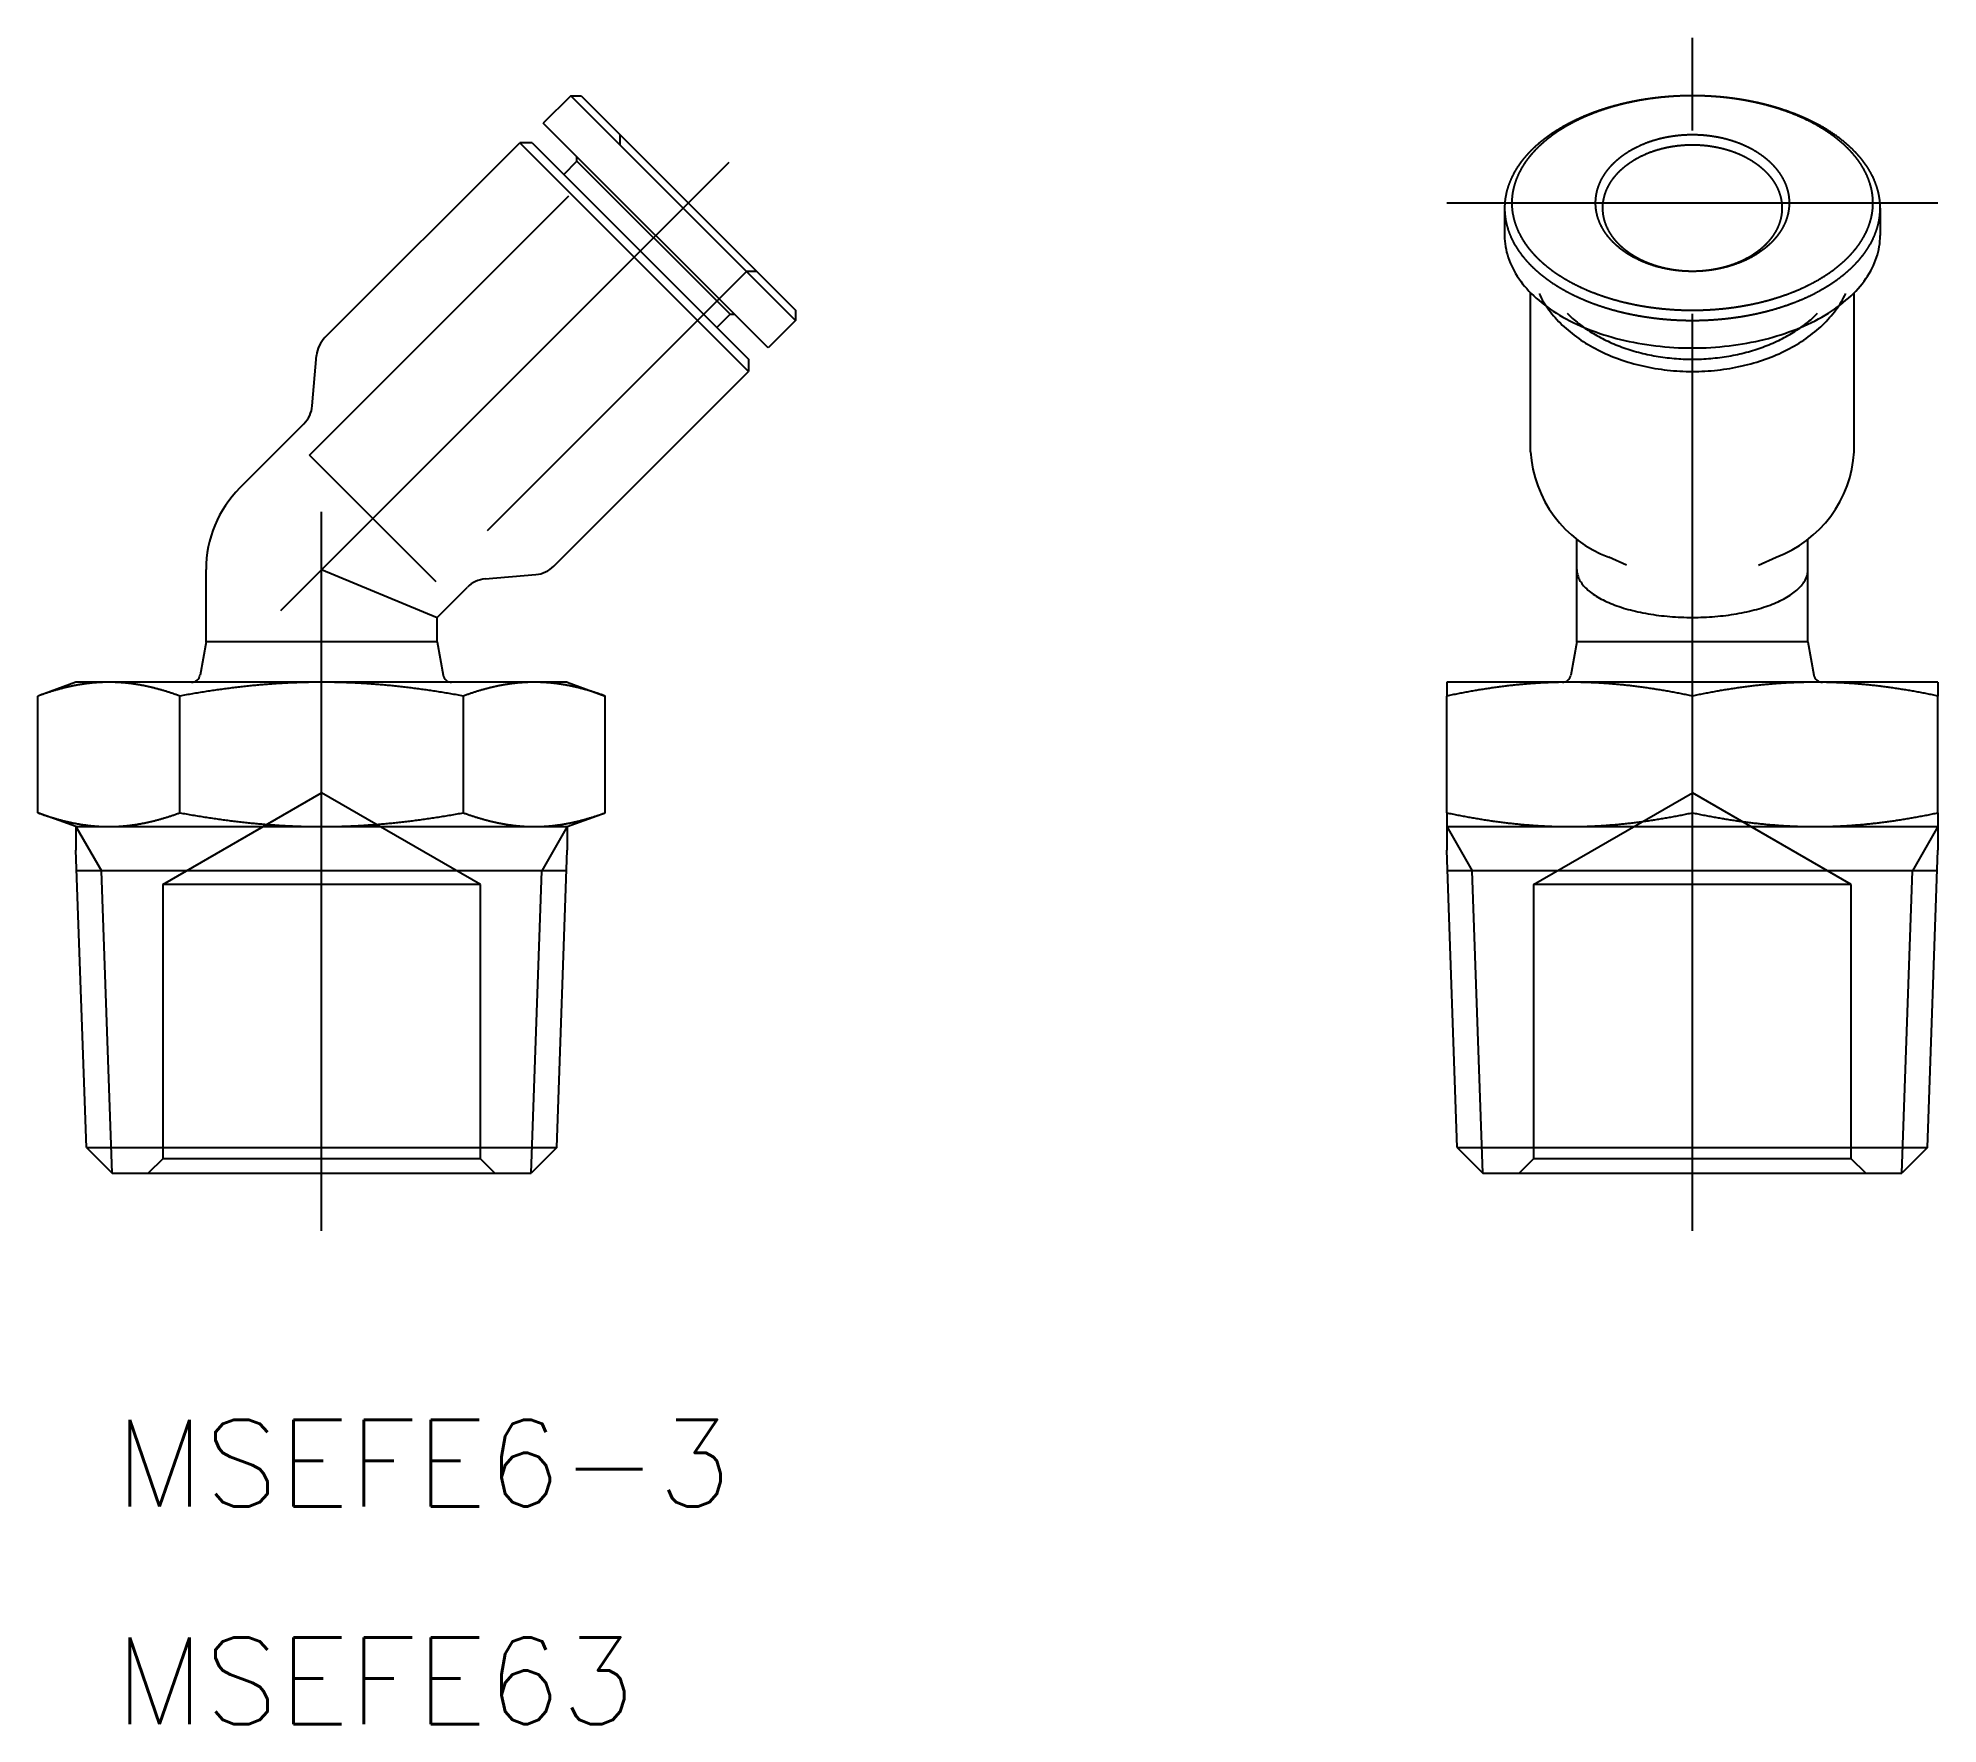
# Model space of a CAD drawing. Extents: x -9.8 to 55.9, y -19.1 to 39.3.
import ezdxf

# ---------------------------------------------------------------- set-up
doc = ezdxf.new("R2010")
doc.units = 0
doc.linetypes.add('CENTER', pattern=[50.8, 31.75, -6.35, 6.35, -6.35])
doc.linetypes.add('DASHED', pattern=[19.05, 12.7, -6.35])
doc.layers.get('0').update_dxf_attribs({"linetype": 'CONTINUOUS'})
doc.layers.add('CENTER', color=1, linetype='CENTER')
doc.styles.get("Standard").update_dxf_attribs({"font": 'txt.shx', "height": 3, "bigfont": 'bigfont.shx'})

msp = doc.modelspace()

# ---------------------------------------------------------------- texts
at = {"color": 7, "linetype": 'CONTINUOUS'}
for s, p in [('MSEFE6-3', (-7.148178, -11.534345)), ('MSEFE63', (-7.148178, -19.070734))]:
    msp.add_text(s, height=3, dxfattribs=at).set_placement(p)

# ---------------------------------------------------------------- linework, layer by layer
at = {"color": 7, "linetype": 'CONTINUOUS'}
for p, q in [((8.626703, 37.304877), (7.672109, 36.350283)), ((8.6267, 37.30488), (16.404905, 29.526675)), ((8.626703, 37.304877), (8.980256, 37.304877)), ((8.980255, 37.304878), (16.404903, 29.880231)), ((15.450283, 28.572109), (7.672109, 36.350283)), ((0.11665, 28.936246), (6.858936, 35.678532)), ((14.778532, 27.758936), (6.858936, 35.678532)), ((7.2832, 35.678532), (6.858936, 35.678532)), ((7.2832, 35.678532), (14.778532, 28.1832)), ((8.379215, 34.582516), (8.838835, 35.042136)), ((8.838835, 35.042136), (8.838835, 35.183557)), ((14.142136, 29.738835), (8.838835, 35.042136)), ((40.942697, 33.41579), (40.942697, 32.461196)), ((53.942697, 33.41579), (53.942697, 32.461196)), ((41.842697, 24.976448), (41.842697, 30.486736)), ((53.042697, 24.976448), (53.042697, 30.486736)), ((13.682516, 29.279215), (14.142136, 29.738835)), ((14.142136, 29.738835), (14.283557, 29.738835)), ((16.404877, 29.880256), (16.404877, 29.526703)), ((16.404877, 29.526703), (15.450283, 28.572109)), ((-0.322385, 26.566935), (-0.17259, 28.31454)), ((8.036246, 21.01665), (14.778532, 27.758936)), ((14.778532, 28.1832), (14.778532, 27.758936)), ((-2.828427, 23.728427), (-0.611625, 25.94523)), ((43.442697, 20.9), (43.442697, 21.944391)), ((51.442697, 20.9), (51.442697, 21.944391)), ((45.158657, 21.050456), (44.549329, 21.326394)), ((49.726736, 21.050456), (50.336064, 21.326394)), ((-4, 18.4), (-4, 20.9)), ((0, 20.9), (4, 19.243146)), ((5.666935, 20.577615), (7.41454, 20.72741)), ((43.442697, 18.4), (43.442697, 20.9)), ((51.442697, 18.4), (51.442697, 20.9)), ((4, 19.243146), (5.04523, 20.288375)), ((4, 18.4), (4, 19.243146)), ((-4, 18.4), (-4.205846, 17.247263)), ((4, 18.4), (-4, 18.4)), ((4, 18.4), (4.205846, 17.247263)), ((43.442697, 18.4), (43.236851, 17.247263)), ((51.442697, 18.4), (43.442697, 18.4)), ((51.442697, 18.4), (51.648543, 17.247263)), ((-8.5, 17), (-9.814955, 16.521396)), ((-9.814955, 12.478604), (-9.814955, 16.521396)), ((-7.361216, 17), (-8.5, 17)), ((0, 17), (-7.361216, 17)), ((-4.907477, 12.478604), (-4.907477, 16.521396)), ((7.361216, 17), (0, 17)), ((4.907477, 12.478604), (4.907477, 16.521396)), ((8.5, 17), (7.361216, 17)), ((8.5, 17), (9.814955, 16.521396)), ((9.814955, 12.478604), (9.814955, 16.521396)), ((43.192697, 17), (38.942697, 17)), ((38.942697, 17), (38.942697, 16.521396)), ((38.942697, 12.478604), (38.942697, 16.521396)), ((51.692697, 17), (43.192697, 17)), ((47.442697, 12.478604), (47.442697, 16.521396)), ((55.942697, 17), (51.692697, 17)), ((55.942697, 17), (55.942697, 16.521396)), ((55.942697, 12.478604), (55.942697, 16.521396)), ((-8.5, 12), (-9.814955, 12.478604)), ((-8.5, 12), (-7.361216, 12)), ((-8.5, 12), (-8.5, 11.189527)), ((-7.361216, 12), (0, 12)), ((0, 12), (7.361216, 12)), ((7.361216, 12), (8.5, 12)), ((8.5, 12), (9.814955, 12.478604)), ((8.5, 12), (8.5, 11.189527)), ((38.942697, 12.478604), (38.942697, 12)), ((38.942697, 12), (43.192697, 12)), ((38.942697, 12), (38.942697, 11.189527)), ((43.192697, 12), (51.692697, 12)), ((51.692697, 12), (55.942697, 12)), ((55.942697, 12.478604), (55.942697, 12)), ((55.942697, 12), (55.942697, 11.189527)), ((-8.140227, 0.886974), (-8.5, 11.189527)), ((8.140227, 0.886974), (8.5, 11.189527)), ((39.30247, 0.886974), (38.942697, 11.189527)), ((55.582924, 0.886974), (55.942697, 11.189527)), ((8.475016, 10.474092), (-8.475016, 10.474092)), ((55.917713, 10.474092), (38.96768, 10.474092)), ((-8.140227, 0.886974), (8.138253, 0.886974)), ((-8.140227, 0.886974), (-7.253253, 0)), ((8.140227, 0.886974), (7.253253, 0)), ((39.30247, 0.886974), (55.58095, 0.886974)), ((39.30247, 0.886974), (40.189444, 0)), ((55.582924, 0.886974), (54.69595, 0)), ((-7.253253, 0), (7.253253, 0)), ((40.189444, 0), (54.69595, 0))]:
    msp.add_line(p, q, dxfattribs=at)
at = {"color": 3, "linetype": 'DASHED'}
for p, q in [((-0.424252, 24.859786), (10.323771, 35.607809)), ((10.323771, 35.961362), (10.323771, 35.607809)), ((14.707833, 31.223747), (3.95981, 20.475724)), ((15.061387, 31.223747), (14.707833, 31.223747)), ((3.95981, 20.475724), (-0.424252, 24.859786)), ((-5.5, 10), (0, 13.175426)), ((5.5, 10), (0, 13.175426)), ((41.942688, 9.999686), (47.442688, 13.175112)), ((52.942688, 9.999686), (47.442688, 13.175112)), ((5.5, 10), (-5.5, 10)), ((-5.5, 10), (-5.5, 0.5)), ((5.5, 0.5), (5.5, 10)), ((52.942688, 9.999686), (41.942688, 9.999686)), ((41.942688, 9.999686), (41.942688, 0.499686)), ((52.942688, 0.499686), (52.942688, 9.999686)), ((-5.5, 0.5), (-6, 0)), ((5.5, 0.5), (-5.5, 0.5)), ((6, 0), (5.5, 0.5)), ((41.942688, 0.499686), (41.442688, -0.000314)), ((52.942688, 0.499686), (41.942688, 0.499686)), ((53.442688, -0.000314), (52.942688, 0.499686))]:
    msp.add_line(p, q, dxfattribs=at)
at = {"color": 3, "linetype": 'CONTINUOUS'}
for p, q in [((-8.5, 12), (-7.619016, 10.474092)), ((8.5, 12), (7.619016, 10.474092)), ((38.942697, 12), (39.82368, 10.474092)), ((55.942697, 12), (55.061713, 10.474092)), ((-7.253253, 0), (-7.619016, 10.474092)), ((7.253253, 0), (7.619016, 10.474092)), ((40.189444, 0), (39.82368, 10.474092)), ((54.69595, 0), (55.061713, 10.474092))]:
    msp.add_line(p, q, dxfattribs=at)
at = {"color": 7}
for points in [[(53.9427, 33.4158, 0), (53.9427, 33.4235, 0), (53.9426, 33.4313, 0), (53.9426, 33.439, 0), (53.9425, 33.4468, 0), (53.9424, 33.4545, 0), (53.9423, 33.4623, 0), (53.9421, 33.4701, 0), (53.9419, 33.4779, 0), (53.9417, 33.4857, 0), (53.9414, 33.4935, 0), (53.9412, 33.5014, 0), (53.9409, 33.5092, 0), (53.9406, 33.5171, 0), (53.9402, 33.5249, 0), (53.9398, 33.5328, 0), (53.9394, 33.5407, 0), (53.939, 33.5487, 0), (53.9385, 33.5566, 0), (53.9381, 33.5645, 0), (53.9375, 33.5725, 0), (53.937, 33.5805, 0), (53.9364, 33.5885, 0), (53.9358, 33.5965, 0), (53.9352, 33.6045, 0), (53.9345, 33.6126, 0), (53.9338, 33.6206, 0), (53.9331, 33.6287, 0), (53.9323, 33.6368, 0), (53.9315, 33.645, 0), (53.9307, 33.6531, 0), (53.9299, 33.6613, 0), (53.929, 33.6695, 0), (53.9281, 33.6777, 0), (53.9271, 33.6859, 0), (53.9261, 33.6942, 0), (53.9251, 33.7024, 0), (53.9241, 33.7107, 0), (53.923, 33.719, 0), (53.9219, 33.7274, 0), (53.9207, 33.7358, 0), (53.9196, 33.7441, 0), (53.9183, 33.7526, 0), (53.9171, 33.761, 0), (53.9158, 33.7695, 0), (53.9145, 33.778, 0), (53.9131, 33.7865, 0), (53.9117, 33.795, 0), (53.9103, 33.8036, 0), (53.9089, 33.8122, 0), (53.9074, 33.8208, 0), (53.9058, 33.8295, 0), (53.9043, 33.8382, 0), (53.9026, 33.8469, 0), (53.901, 33.8556, 0), (53.8993, 33.8644, 0), (53.8976, 33.8732, 0), (53.8958, 33.882, 0), (53.894, 33.8909, 0), (53.8922, 33.8998, 0), (53.8903, 33.9087, 0), (53.8884, 33.9177, 0), (53.8864, 33.9267, 0), (53.8844, 33.9357, 0), (53.8823, 33.9448, 0), (53.8802, 33.9539, 0), (53.878, 33.963, 0), (53.8758, 33.9722, 0), (53.8736, 33.9814, 0), (53.8713, 33.9906, 0), (53.869, 33.9999, 0), (53.8666, 34.0092, 0), (53.8641, 34.0186, 0), (53.8617, 34.028, 0), (53.8591, 34.0375, 0), (53.8565, 34.0469, 0), (53.8539, 34.0565, 0), (53.8512, 34.066, 0), (53.8485, 34.0756, 0), (53.8457, 34.0853, 0), (53.8428, 34.095, 0), (53.8399, 34.1047, 0), (53.8369, 34.1145, 0), (53.8339, 34.1243, 0), (53.8308, 34.1342, 0), (53.8277, 34.1441, 0), (53.8245, 34.1541, 0), (53.8212, 34.1641, 0), (53.8179, 34.1741, 0), (53.8145, 34.1842, 0), (53.8111, 34.1944, 0), (53.8076, 34.2045, 0), (53.804, 34.2148, 0), (53.8004, 34.225, 0), (53.7967, 34.2353, 0), (53.793, 34.2456, 0), (53.7892, 34.256, 0), (53.7853, 34.2664, 0), (53.7814, 34.2769, 0), (53.7774, 34.2874, 0), (53.7733, 34.2979, 0), (53.7692, 34.3084, 0), (53.765, 34.319, 0), (53.7607, 34.3297, 0), (53.7564, 34.3403, 0), (53.752, 34.351, 0), (53.7475, 34.3617, 0), (53.743, 34.3725, 0), (53.7384, 34.3833, 0), (53.7337, 34.3941, 0), (53.729, 34.4049, 0), (53.7241, 34.4158, 0), (53.7193, 34.4266, 0), (53.7143, 34.4376, 0), (53.7093, 34.4485, 0), (53.7042, 34.4594, 0), (53.6991, 34.4704, 0), (53.6939, 34.4814, 0), (53.6886, 34.4924, 0), (53.6833, 34.5035, 0), (53.6778, 34.5145, 0), (53.6724, 34.5256, 0), (53.6668, 34.5367, 0), (53.6612, 34.5478, 0), (53.6555, 34.5589, 0), (53.6497, 34.5701, 0), (53.6439, 34.5812, 0), (53.638, 34.5924, 0), (53.6321, 34.6036, 0), (53.626, 34.6148, 0), (53.6199, 34.626, 0), (53.6138, 34.6372, 0), (53.6075, 34.6484, 0), (53.6012, 34.6596, 0), (53.5949, 34.6709, 0), (53.5884, 34.6821, 0), (53.5819, 34.6934, 0), (53.5754, 34.7046, 0), (53.5687, 34.7159, 0), (53.562, 34.7272, 0), (53.5552, 34.7384, 0), (53.5484, 34.7497, 0), (53.5415, 34.761, 0), (53.5345, 34.7722, 0), (53.5275, 34.7835, 0), (53.5204, 34.7948, 0), (53.5132, 34.806, 0), (53.5059, 34.8173, 0), (53.4986, 34.8286, 0), (53.4913, 34.8398, 0), (53.4838, 34.8511, 0), (53.4763, 34.8623, 0), (53.4688, 34.8736, 0), (53.4611, 34.8848, 0), (53.4534, 34.896, 0), (53.4457, 34.9072, 0), (53.4379, 34.9185, 0), (53.43, 34.9297, 0), (53.422, 34.9409, 0), (53.414, 34.9521, 0), (53.406, 34.9632, 0), (53.3978, 34.9744, 0), (53.3896, 34.9856, 0), (53.3814, 34.9967, 0), (53.3731, 35.0079, 0), (53.3647, 35.019, 0), (53.3562, 35.0301, 0), (53.3477, 35.0412, 0), (53.3392, 35.0523, 0), (53.3305, 35.0634, 0), (53.3218, 35.0745, 0), (53.3131, 35.0855, 0), (53.3043, 35.0966, 0), (53.2954, 35.1076, 0), (53.2865, 35.1186, 0), (53.2775, 35.1296, 0), (53.2685, 35.1406, 0), (53.2594, 35.1516, 0), (53.2502, 35.1625, 0), (53.241, 35.1735, 0), (53.2317, 35.1844, 0), (53.2224, 35.1953, 0), (53.213, 35.2062, 0), (53.2035, 35.217, 0), (53.194, 35.2279, 0), (53.1844, 35.2387, 0), (53.1747, 35.2496, 0), (53.165, 35.2604, 0), (53.1553, 35.2712, 0), (53.1455, 35.282, 0), (53.1356, 35.2927, 0), (53.1256, 35.3035, 0), (53.1156, 35.3142, 0), (53.1055, 35.3249, 0), (53.0954, 35.3357, 0), (53.0852, 35.3463, 0), (53.075, 35.357, 0), (53.0647, 35.3677, 0), (53.0543, 35.3783, 0), (53.0439, 35.3889, 0), (53.0334, 35.3995, 0), (53.0229, 35.4101, 0), (53.0123, 35.4207, 0), (53.0016, 35.4313, 0), (52.9909, 35.4418, 0), (52.9802, 35.4523, 0), (52.9693, 35.4628, 0), (52.9584, 35.4733, 0), (52.9475, 35.4838, 0), (52.9365, 35.4942, 0), (52.9254, 35.5046, 0), (52.9143, 35.515, 0), (52.9031, 35.5254, 0), (52.8919, 35.5358, 0), (52.8806, 35.5461, 0), (52.8693, 35.5565, 0), (52.8579, 35.5668, 0), (52.8464, 35.5771, 0), (52.8349, 35.5873, 0), (52.8233, 35.5976, 0), (52.8117, 35.6078, 0), (52.8, 35.618, 0), (52.7883, 35.6282, 0), (52.7765, 35.6384, 0), (52.7647, 35.6485, 0), (52.7528, 35.6587, 0), (52.7408, 35.6688, 0), (52.7288, 35.6788, 0), (52.7167, 35.6889, 0), (52.7046, 35.6989, 0), (52.6924, 35.709, 0), (52.6802, 35.7189, 0), (52.6679, 35.7289, 0), (52.6556, 35.7389, 0), (52.6432, 35.7488, 0), (52.6307, 35.7587, 0), (52.6183, 35.7686, 0), (52.6057, 35.7784, 0), (52.5931, 35.7883, 0), (52.5804, 35.7981, 0), (52.5677, 35.8079, 0), (52.555, 35.8176, 0), (52.5422, 35.8274, 0), (52.5293, 35.8371, 0), (52.5164, 35.8468, 0), (52.5034, 35.8564, 0), (52.4904, 35.8661, 0), (52.4773, 35.8757, 0), (52.4642, 35.8853, 0), (52.451, 35.8948, 0), (52.4378, 35.9044, 0), (52.4245, 35.9139, 0), (52.4111, 35.9233, 0), (52.3978, 35.9328, 0), (52.3843, 35.9422, 0), (52.3709, 35.9516, 0), (52.3573, 35.961, 0), (52.3438, 35.9704, 0), (52.3301, 35.9797, 0), (52.3165, 35.989, 0), (52.3027, 35.9982, 0), (52.289, 36.0075, 0), (52.2752, 36.0167, 0), (52.2613, 36.0258, 0), (52.2474, 36.035, 0), (52.2335, 36.0441, 0), (52.2195, 36.0532, 0), (52.2055, 36.0623, 0), (52.1914, 36.0713, 0), (52.1772, 36.0803, 0), (52.1631, 36.0893, 0), (52.1489, 36.0982, 0), (52.1346, 36.1071, 0), (52.1203, 36.116, 0), (52.106, 36.1249, 0), (52.0916, 36.1337, 0), (52.0772, 36.1425, 0), (52.0627, 36.1513, 0), (52.0482, 36.16, 0), (52.0337, 36.1687, 0), (52.0191, 36.1774, 0), (52.0045, 36.186, 0), (51.9899, 36.1946, 0), (51.9752, 36.2032, 0), (51.9604, 36.2118, 0), (51.9457, 36.2203, 0), (51.9309, 36.2288, 0), (51.916, 36.2372, 0), (51.9011, 36.2457, 0), (51.8862, 36.254, 0), (51.8713, 36.2624, 0), (51.8563, 36.2707, 0), (51.8413, 36.279, 0), (51.8262, 36.2873, 0), (51.8111, 36.2955, 0), (51.796, 36.3037, 0), (51.7808, 36.3119, 0), (51.7656, 36.32, 0), (51.7504, 36.3281, 0), (51.7352, 36.3361, 0), (51.7199, 36.3442, 0), (51.7046, 36.3522, 0), (51.6892, 36.3601, 0), (51.6738, 36.368, 0), (51.6584, 36.3759, 0), (51.643, 36.3838, 0), (51.6275, 36.3916, 0), (51.612, 36.3994, 0), (51.5965, 36.4071, 0), (51.5809, 36.4149, 0), (51.5653, 36.4225, 0), (51.5497, 36.4302, 0), (51.5341, 36.4378, 0), (51.5184, 36.4454, 0), (51.5027, 36.4529, 0), (51.487, 36.4604, 0), (51.4712, 36.4679, 0), (51.4554, 36.4753, 0), (51.4396, 36.4827, 0), (51.4238, 36.4901, 0), (51.408, 36.4974, 0), (51.3921, 36.5047, 0), (51.3762, 36.5119, 0), (51.3603, 36.5191, 0), (51.3444, 36.5263, 0), (51.3285, 36.5334, 0), (51.3125, 36.5405, 0), (51.2965, 36.5476, 0), (51.2805, 36.5546, 0), (51.2645, 36.5616, 0), (51.2485, 36.5685, 0), (51.2324, 36.5755, 0), (51.2163, 36.5823, 0), (51.2002, 36.5892, 0), (51.1841, 36.596, 0), (51.168, 36.6027, 0), (51.1519, 36.6095, 0), (51.1357, 36.6162, 0), (51.1196, 36.6228, 0), (51.1034, 36.6294, 0), (51.0872, 36.636, 0), (51.071, 36.6426, 0), (51.0547, 36.6491, 0), (51.0385, 36.6555, 0), (51.0222, 36.662, 0), (51.006, 36.6684, 0), (50.9897, 36.6747, 0), (50.9734, 36.6811, 0), (50.9571, 36.6874, 0), (50.9408, 36.6936, 0), (50.9244, 36.6998, 0), (50.9081, 36.706, 0), (50.8917, 36.7122, 0), (50.8754, 36.7183, 0), (50.859, 36.7243, 0), (50.8426, 36.7304, 0), (50.8262, 36.7364, 0), (50.8098, 36.7423, 0), (50.7934, 36.7483, 0), (50.777, 36.7542, 0), (50.7605, 36.76, 0), (50.7441, 36.7658, 0), (50.7277, 36.7716, 0), (50.7112, 36.7774, 0), (50.6947, 36.7831, 0), (50.6783, 36.7888, 0), (50.6618, 36.7944, 0), (50.6453, 36.8, 0), (50.6288, 36.8056, 0), (50.6123, 36.8111, 0), (50.5958, 36.8166, 0), (50.5793, 36.8221, 0), (50.5628, 36.8275, 0), (50.5463, 36.8329, 0), (50.5298, 36.8382, 0), (50.5133, 36.8436, 0), (50.4967, 36.8488, 0), (50.4802, 36.8541, 0), (50.4637, 36.8593, 0), (50.4472, 36.8645, 0), (50.4306, 36.8696, 0), (50.4141, 36.8747, 0), (50.3975, 36.8798, 0), (50.381, 36.8848, 0), (50.3645, 36.8898, 0), (50.3479, 36.8948, 0), (50.3314, 36.8997, 0), (50.3148, 36.9046, 0), (50.2983, 36.9095, 0), (50.2818, 36.9143, 0), (50.2652, 36.9191, 0), (50.2487, 36.9238, 0), (50.2321, 36.9286, 0), (50.2156, 36.9332, 0), (50.199, 36.9379, 0), (50.1825, 36.9425, 0), (50.1659, 36.9471, 0), (50.1494, 36.9517, 0), (50.1328, 36.9562, 0), (50.1163, 36.9607, 0), (50.0997, 36.9651, 0), (50.0831, 36.9696, 0), (50.0666, 36.974, 0), (50.05, 36.9783, 0), (50.0334, 36.9826, 0), (50.0169, 36.9869, 0), (50.0003, 36.9912, 0), (49.9837, 36.9954, 0), (49.9671, 36.9996, 0), (49.9506, 37.0038, 0), (49.934, 37.0079, 0), (49.9174, 37.012, 0), (49.9008, 37.0161, 0), (49.8842, 37.0202, 0), (49.8676, 37.0242, 0), (49.8511, 37.0281, 0), (49.8345, 37.0321, 0), (49.8179, 37.036, 0), (49.8013, 37.0399, 0), (49.7847, 37.0437, 0), (49.7681, 37.0476, 0), (49.7515, 37.0514, 0), (49.7349, 37.0551, 0), (49.7183, 37.0588, 0), (49.7017, 37.0625, 0), (49.6851, 37.0662, 0), (49.6685, 37.0698, 0), (49.6519, 37.0735, 0), (49.6353, 37.077, 0), (49.6187, 37.0806, 0), (49.6021, 37.0841, 0), (49.5855, 37.0876, 0), (49.5688, 37.091, 0), (49.5522, 37.0945, 0), (49.5356, 37.0978, 0), (49.519, 37.1012, 0), (49.5024, 37.1045, 0), (49.4858, 37.1079, 0), (49.4692, 37.1111, 0), (49.4525, 37.1144, 0), (49.4359, 37.1176, 0), (49.4193, 37.1208, 0), (49.4027, 37.1239, 0), (49.3861, 37.1271, 0), (49.3694, 37.1302, 0), (49.3528, 37.1332, 0), (49.3362, 37.1363, 0), (49.3196, 37.1393, 0), (49.3029, 37.1423, 0), (49.2863, 37.1452, 0), (49.2697, 37.1481, 0), (49.2531, 37.151, 0), (49.2364, 37.1539, 0), (49.2198, 37.1567, 0), (49.2032, 37.1595, 0), (49.1866, 37.1623, 0), (49.1699, 37.1651, 0), (49.1533, 37.1678, 0), (49.1367, 37.1705, 0), (49.12, 37.1732, 0), (49.1034, 37.1758, 0), (49.0868, 37.1784, 0), (49.0701, 37.181, 0), (49.0535, 37.1836, 0), (49.0369, 37.1861, 0), (49.0202, 37.1886, 0), (49.0036, 37.1911, 0), (48.987, 37.1935, 0), (48.9703, 37.1959, 0), (48.9537, 37.1983, 0), (48.9371, 37.2007, 0), (48.9204, 37.203, 0), (48.9038, 37.2053, 0), (48.8872, 37.2076, 0), (48.8705, 37.2099, 0), (48.8539, 37.2121, 0), (48.8373, 37.2143, 0), (48.8206, 37.2165, 0), (48.804, 37.2186, 0), (48.7874, 37.2208, 0), (48.7707, 37.2229, 0), (48.7541, 37.2249, 0), (48.7374, 37.227, 0), (48.7208, 37.229, 0), (48.7042, 37.231, 0), (48.6875, 37.2329, 0), (48.6709, 37.2349, 0), (48.6542, 37.2368, 0), (48.6376, 37.2386, 0), (48.621, 37.2405, 0), (48.6043, 37.2423, 0), (48.5877, 37.2441, 0), (48.571, 37.2459, 0), (48.5544, 37.2476, 0), (48.5378, 37.2493, 0), (48.5211, 37.251, 0), (48.5045, 37.2527, 0), (48.4878, 37.2543, 0), (48.4712, 37.2559, 0), (48.4545, 37.2575, 0), (48.4379, 37.2591, 0), (48.4212, 37.2606, 0), (48.4046, 37.2621, 0), (48.3879, 37.2636, 0), (48.3713, 37.2651, 0), (48.3546, 37.2665, 0), (48.338, 37.2679, 0), (48.3213, 37.2693, 0), (48.3047, 37.2706, 0), (48.288, 37.2719, 0), (48.2714, 37.2732, 0), (48.2547, 37.2745, 0), (48.2381, 37.2757, 0), (48.2214, 37.2769, 0), (48.2048, 37.2781, 0), (48.1881, 37.2793, 0), (48.1715, 37.2804, 0), (48.1548, 37.2815, 0), (48.1382, 37.2826, 0), (48.1215, 37.2837, 0), (48.1049, 37.2847, 0), (48.0882, 37.2857, 0), (48.0716, 37.2867, 0), (48.0549, 37.2877, 0), (48.0383, 37.2886, 0), (48.0216, 37.2895, 0), (48.005, 37.2904, 0), (47.9883, 37.2912, 0), (47.9716, 37.292, 0), (47.955, 37.2928, 0), (47.9383, 37.2936, 0), (47.9217, 37.2944, 0), (47.905, 37.2951, 0), (47.8884, 37.2958, 0), (47.8717, 37.2964, 0), (47.855, 37.2971, 0), (47.8384, 37.2977, 0), (47.8217, 37.2983, 0), (47.8051, 37.2989, 0), (47.7884, 37.2994, 0), (47.7718, 37.2999, 0), (47.7551, 37.3004, 0), (47.7384, 37.3009, 0), (47.7218, 37.3013, 0), (47.7051, 37.3017, 0), (47.6885, 37.3021, 0), (47.6718, 37.3025, 0), (47.6551, 37.3028, 0), (47.6385, 37.3031, 0), (47.6218, 37.3034, 0), (47.6052, 37.3037, 0), (47.5885, 37.3039, 0), (47.5718, 37.3041, 0), (47.5552, 37.3043, 0), (47.5385, 37.3045, 0), (47.5218, 37.3046, 0), (47.5052, 37.3047, 0), (47.4885, 37.3048, 0), (47.4719, 37.3048, 0), (47.4552, 37.3049, 0), (47.4385, 37.3049, 0), (47.4219, 37.3049, 0), (47.4052, 37.3048, 0), (47.3885, 37.3047, 0), (47.3719, 37.3046, 0), (47.3552, 37.3045, 0), (47.3386, 37.3044, 0), (47.3219, 37.3042, 0), (47.3052, 37.304, 0), (47.2886, 37.3038, 0), (47.2719, 37.3035, 0), (47.2553, 37.3033, 0), (47.2386, 37.303, 0), (47.2219, 37.3026, 0), (47.2053, 37.3023, 0), (47.1886, 37.3019, 0), (47.172, 37.3015, 0), (47.1553, 37.3011, 0), (47.1387, 37.3006, 0), (47.122, 37.3001, 0), (47.1054, 37.2996, 0), (47.0887, 37.2991, 0), (47.0721, 37.2986, 0), (47.0555, 37.298, 0), (47.0388, 37.2974, 0), (47.0222, 37.2967, 0), (47.0055, 37.2961, 0), (46.9889, 37.2954, 0), (46.9723, 37.2947, 0), (46.9557, 37.2939, 0), (46.939, 37.2932, 0), (46.9224, 37.2924, 0), (46.9058, 37.2916, 0), (46.8892, 37.2908, 0), (46.8725, 37.2899, 0), (46.8559, 37.289, 0), (46.8393, 37.2881, 0), (46.8227, 37.2872, 0), (46.8061, 37.2862, 0), (46.7895, 37.2852, 0), (46.7729, 37.2842, 0), (46.7563, 37.2831, 0), (46.7397, 37.2821, 0), (46.7231, 37.281, 0), (46.7065, 37.2799, 0), (46.69, 37.2787, 0), (46.6734, 37.2775, 0), (46.6568, 37.2764, 0), (46.6402, 37.2751, 0), (46.6237, 37.2739, 0), (46.6071, 37.2726, 0), (46.5905, 37.2713, 0), (46.574, 37.27, 0), (46.5574, 37.2686, 0), (46.5409, 37.2673, 0), (46.5243, 37.2659, 0), (46.5078, 37.2644, 0), (46.4913, 37.263, 0), (46.4747, 37.2615, 0), (46.4582, 37.26, 0), (46.4417, 37.2585, 0), (46.4252, 37.2569, 0), (46.4087, 37.2554, 0), (46.3922, 37.2538, 0), (46.3757, 37.2521, 0), (46.3592, 37.2505, 0), (46.3427, 37.2488, 0), (46.3262, 37.2471, 0), (46.3097, 37.2453, 0), (46.2932, 37.2436, 0), (46.2768, 37.2418, 0), (46.2603, 37.24, 0), (46.2438, 37.2382, 0), (46.2274, 37.2363, 0), (46.2109, 37.2344, 0), (46.1945, 37.2325, 0), (46.1781, 37.2306, 0), (46.1616, 37.2286, 0), (46.1452, 37.2266, 0), (46.1288, 37.2246, 0), (46.1124, 37.2226, 0), (46.096, 37.2205, 0), (46.0796, 37.2184, 0), (46.0632, 37.2163, 0), (46.0468, 37.2141, 0), (46.0304, 37.212, 0), (46.014, 37.2098, 0), (45.9977, 37.2076, 0), (45.9813, 37.2053, 0), (45.965, 37.203, 0), (45.9486, 37.2007, 0), (45.9323, 37.1984, 0), (45.916, 37.1961, 0), (45.8996, 37.1937, 0), (45.8833, 37.1913, 0), (45.867, 37.1889, 0), (45.8507, 37.1864, 0), (45.8344, 37.184, 0), (45.8181, 37.1815, 0), (45.8019, 37.1789, 0), (45.7856, 37.1764, 0), (45.7693, 37.1738, 0), (45.7531, 37.1712, 0), (45.7368, 37.1686, 0), (45.7206, 37.1659, 0), (45.7043, 37.1632, 0), (45.6881, 37.1605, 0), (45.6719, 37.1578, 0), (45.6557, 37.155, 0), (45.6395, 37.1522, 0), (45.6233, 37.1494, 0), (45.6071, 37.1466, 0), (45.591, 37.1437, 0), (45.5748, 37.1408, 0), (45.5586, 37.1379, 0), (45.5425, 37.135, 0), (45.5264, 37.132, 0), (45.5102, 37.129, 0), (45.4941, 37.126, 0), (45.478, 37.123, 0), (45.4619, 37.1199, 0), (45.4458, 37.1168, 0), (45.4297, 37.1137, 0), (45.4137, 37.1106, 0), (45.3976, 37.1074, 0), (45.3816, 37.1042, 0), (45.3655, 37.101, 0), (45.3495, 37.0977, 0), (45.3335, 37.0944, 0), (45.3175, 37.0911, 0), (45.3015, 37.0878, 0), (45.2855, 37.0845, 0), (45.2695, 37.0811, 0), (45.2535, 37.0777, 0), (45.2375, 37.0743, 0), (45.2216, 37.0708, 0), (45.2057, 37.0673, 0), (45.1897, 37.0638, 0), (45.1738, 37.0603, 0), (45.1579, 37.0567, 0), (45.142, 37.0531, 0), (45.1261, 37.0495, 0), (45.1102, 37.0459, 0), (45.0944, 37.0422, 0), (45.0785, 37.0385, 0), (45.0627, 37.0348, 0), (45.0469, 37.0311, 0), (45.031, 37.0273, 0), (45.0152, 37.0235, 0), (44.9994, 37.0197, 0), (44.9837, 37.0158, 0), (44.9679, 37.012, 0), (44.9521, 37.0081, 0), (44.9364, 37.0041, 0), (44.9206, 37.0002, 0), (44.9049, 36.9962, 0), (44.8892, 36.9922, 0), (44.8735, 36.9882, 0), (44.8578, 36.9841, 0), (44.8422, 36.9801, 0), (44.8265, 36.976, 0), (44.8108, 36.9718, 0), (44.7952, 36.9677, 0), (44.7796, 36.9635, 0), (44.764, 36.9593, 0), (44.7484, 36.955, 0), (44.7328, 36.9508, 0), (44.7172, 36.9465, 0), (44.7017, 36.9422, 0), (44.6861, 36.9378, 0), (44.6706, 36.9335, 0), (44.6551, 36.9291, 0), (44.6395, 36.9246, 0), (44.6241, 36.9202, 0), (44.6086, 36.9157, 0), (44.5931, 36.9112, 0), (44.5777, 36.9067, 0), (44.5622, 36.9021, 0), (44.5468, 36.8976, 0), (44.5314, 36.893, 0), (44.516, 36.8883, 0), (44.5006, 36.8837, 0), (44.4852, 36.879, 0), (44.4699, 36.8743, 0), (44.4545, 36.8695, 0), (44.4392, 36.8648, 0), (44.4239, 36.86, 0), (44.4086, 36.8552, 0), (44.3933, 36.8503, 0), (44.378, 36.8455, 0), (44.3627, 36.8406, 0), (44.3475, 36.8356, 0), (44.3323, 36.8307, 0), (44.3171, 36.8257, 0), (44.3019, 36.8207, 0), (44.2867, 36.8157, 0), (44.2715, 36.8106, 0), (44.2564, 36.8055, 0), (44.2412, 36.8004, 0), (44.2261, 36.7953, 0), (44.211, 36.7901, 0), (44.1959, 36.7849, 0), (44.1809, 36.7797, 0), (44.1658, 36.7745, 0), (44.1508, 36.7692, 0), (44.1358, 36.7639, 0), (44.1208, 36.7586, 0), (44.1058, 36.7533, 0), (44.0908, 36.7479, 0), (44.0759, 36.7425, 0), (44.0609, 36.7371, 0), (44.046, 36.7316, 0), (44.0311, 36.7261, 0), (44.0163, 36.7206, 0), (44.0014, 36.7151, 0), (43.9866, 36.7095, 0), (43.9717, 36.7039, 0), (43.9569, 36.6983, 0), (43.9421, 36.6927, 0), (43.9274, 36.687, 0), (43.9126, 36.6813, 0), (43.8979, 36.6756, 0), (43.8832, 36.6699, 0), (43.8685, 36.6641, 0), (43.8538, 36.6583, 0), (43.8392, 36.6525, 0), (43.8246, 36.6467, 0), (43.8099, 36.6408, 0), (43.7954, 36.6349, 0), (43.7808, 36.629, 0), (43.7662, 36.623, 0), (43.7517, 36.617, 0), (43.7372, 36.611, 0), (43.7227, 36.605, 0), (43.7082, 36.5989, 0), (43.6938, 36.5928, 0), (43.6794, 36.5867, 0), (43.665, 36.5806, 0), (43.6506, 36.5744, 0), (43.6362, 36.5682, 0), (43.6219, 36.562, 0), (43.6076, 36.5558, 0), (43.5933, 36.5495, 0), (43.579, 36.5432, 0), (43.5647, 36.5369, 0), (43.5505, 36.5306, 0), (43.5363, 36.5242, 0), (43.5221, 36.5178, 0), (43.5079, 36.5114, 0), (43.4938, 36.5049, 0), (43.4797, 36.4984, 0), (43.4656, 36.4919, 0), (43.4515, 36.4854, 0), (43.4375, 36.4788, 0), (43.4235, 36.4722, 0), (43.4095, 36.4656, 0), (43.3955, 36.459, 0), (43.3815, 36.4523, 0), (43.3676, 36.4457, 0), (43.3537, 36.4389, 0), (43.3398, 36.4322, 0), (43.326, 36.4254, 0), (43.3121, 36.4186, 0), (43.2983, 36.4118, 0), (43.2845, 36.405, 0), (43.2708, 36.3981, 0), (43.2571, 36.3912, 0), (43.2434, 36.3843, 0), (43.2297, 36.3774, 0), (43.216, 36.3704, 0), (43.2024, 36.3634, 0), (43.1888, 36.3564, 0), (43.1752, 36.3493, 0), (43.1617, 36.3422, 0), (43.1482, 36.3351, 0), (43.1347, 36.328, 0), (43.1212, 36.3209, 0), (43.1078, 36.3137, 0), (43.0944, 36.3065, 0), (43.081, 36.2993, 0), (43.0676, 36.292, 0), (43.0543, 36.2847, 0), (43.041, 36.2774, 0), (43.0277, 36.2701, 0), (43.0145, 36.2627, 0), (43.0012, 36.2554, 0), (42.9881, 36.2479, 0), (42.9749, 36.2405, 0), (42.9618, 36.2331, 0), (42.9487, 36.2256, 0), (42.9356, 36.2181, 0), (42.9225, 36.2105, 0), (42.9095, 36.203, 0), (42.8965, 36.1954, 0), (42.8836, 36.1878, 0), (42.8706, 36.1802, 0), (42.8578, 36.1725, 0), (42.8449, 36.1648, 0), (42.832, 36.1571, 0), (42.8192, 36.1494, 0), (42.8065, 36.1416, 0), (42.7937, 36.1338, 0), (42.781, 36.126, 0), (42.7683, 36.1182, 0), (42.7556, 36.1103, 0), (42.743, 36.1024, 0), (42.7304, 36.0945, 0), (42.7179, 36.0866, 0), (42.7053, 36.0786, 0), (42.6928, 36.0706, 0), (42.6803, 36.0626, 0), (42.6679, 36.0546, 0), (42.6555, 36.0465, 0), (42.6431, 36.0385, 0), (42.6308, 36.0304, 0), (42.6185, 36.0222, 0), (42.6062, 36.0141, 0), (42.5939, 36.0059, 0), (42.5817, 35.9977, 0), (42.5696, 35.9894, 0), (42.5574, 35.9812, 0), (42.5453, 35.9729, 0), (42.5332, 35.9646, 0), (42.5212, 35.9563, 0), (42.5091, 35.9479, 0), (42.4972, 35.9395, 0), (42.4852, 35.9311, 0), (42.4733, 35.9227, 0), (42.4614, 35.9142, 0), (42.4496, 35.9058, 0), (42.4378, 35.8973, 0), (42.426, 35.8887, 0), (42.4143, 35.8802, 0), (42.4025, 35.8716, 0), (42.3909, 35.863, 0), (42.3792, 35.8544, 0), (42.3676, 35.8457, 0), (42.3561, 35.837, 0), (42.3445, 35.8283, 0), (42.333, 35.8196, 0), (42.3216, 35.8109, 0), (42.3101, 35.8021, 0), (42.2988, 35.7933, 0), (42.2874, 35.7845, 0), (42.2761, 35.7756, 0), (42.2648, 35.7668, 0), (42.2535, 35.7579, 0), (42.2423, 35.7489, 0), (42.2312, 35.74, 0), (42.22, 35.731, 0), (42.2089, 35.722, 0), (42.1978, 35.713, 0), (42.1868, 35.704, 0), (42.1758, 35.6949, 0), (42.1649, 35.6858, 0), (42.1539, 35.6767, 0), (42.1431, 35.6676, 0), (42.1322, 35.6584, 0), (42.1214, 35.6492, 0), (42.1106, 35.64, 0), (42.0999, 35.6308, 0), (42.0892, 35.6215, 0), (42.0786, 35.6122, 0), (42.068, 35.6029, 0), (42.0574, 35.5936, 0), (42.0468, 35.5842, 0), (42.0363, 35.5748, 0), (42.0259, 35.5654, 0), (42.0155, 35.556, 0), (42.0051, 35.5466, 0), (41.9948, 35.5371, 0), (41.9845, 35.5276, 0), (41.9742, 35.5181, 0), (41.964, 35.5085, 0), (41.9538, 35.4989, 0), (41.9437, 35.4893, 0), (41.9336, 35.4797, 0), (41.9235, 35.4701, 0), (41.9135, 35.4604, 0), (41.9035, 35.4507, 0), (41.8936, 35.441, 0), (41.8837, 35.4313, 0), (41.8738, 35.4215, 0), (41.864, 35.4117, 0), (41.8542, 35.4019, 0), (41.8445, 35.3921, 0), (41.8348, 35.3822, 0), (41.8252, 35.3724, 0), (41.8156, 35.3625, 0), (41.806, 35.3525, 0), (41.7965, 35.3426, 0), (41.7871, 35.3326, 0), (41.7776, 35.3226, 0), (41.7682, 35.3126, 0), (41.7589, 35.3026, 0), (41.7496, 35.2925, 0), (41.7404, 35.2824, 0), (41.7311, 35.2723, 0), (41.722, 35.2622, 0), (41.7129, 35.2521, 0), (41.7038, 35.2419, 0), (41.6948, 35.2317, 0), (41.6858, 35.2215, 0), (41.6768, 35.2112, 0), (41.6679, 35.201, 0), (41.6591, 35.1907, 0), (41.6503, 35.1804, 0), (41.6415, 35.17, 0), (41.6328, 35.1597, 0), (41.6241, 35.1493, 0), (41.6155, 35.1389, 0), (41.6069, 35.1285, 0), (41.5984, 35.118, 0), (41.5899, 35.1075, 0), (41.5815, 35.0971, 0), (41.5731, 35.0865, 0), (41.5647, 35.076, 0), (41.5564, 35.0654, 0), (41.5482, 35.0549, 0), (41.54, 35.0443, 0), (41.5318, 35.0337, 0), (41.5237, 35.023, 0), (41.5157, 35.0123, 0), (41.5077, 35.0017, 0), (41.4997, 34.991, 0), (41.4918, 34.9802, 0), (41.484, 34.9695, 0), (41.4762, 34.9587, 0), (41.4684, 34.9479, 0), (41.4607, 34.9371, 0), (41.4531, 34.9263, 0), (41.4455, 34.9155, 0), (41.4379, 34.9046, 0), (41.4304, 34.8937, 0), (41.423, 34.8828, 0), (41.4156, 34.8719, 0), (41.4082, 34.861, 0), (41.4009, 34.85, 0), (41.3937, 34.8391, 0), (41.3865, 34.8281, 0), (41.3794, 34.817, 0), (41.3723, 34.806, 0), (41.3653, 34.795, 0), (41.3583, 34.7839, 0), (41.3514, 34.7728, 0), (41.3445, 34.7617, 0), (41.3377, 34.7506, 0), (41.3309, 34.7395, 0), (41.3242, 34.7283, 0), (41.3175, 34.7172, 0), (41.3109, 34.706, 0), (41.3044, 34.6948, 0), (41.2979, 34.6836, 0), (41.2914, 34.6723, 0), (41.2851, 34.6611, 0), (41.2787, 34.6498, 0), (41.2724, 34.6385, 0), (41.2662, 34.6273, 0), (41.2601, 34.6159, 0), (41.2539, 34.6046, 0), (41.2479, 34.5933, 0), (41.2419, 34.5819, 0), (41.2359, 34.5706, 0), (41.2301, 34.5592, 0), (41.2242, 34.5478, 0), (41.2184, 34.5364, 0), (41.2127, 34.5249, 0), (41.2071, 34.5135, 0), (41.2015, 34.502, 0), (41.1959, 34.4906, 0), (41.1904, 34.4791, 0), (41.185, 34.4676, 0), (41.1796, 34.4561, 0), (41.1743, 34.4445, 0), (41.169, 34.433, 0), (41.1638, 34.4215, 0), (41.1587, 34.4099, 0), (41.1536, 34.3983, 0), (41.1485, 34.3867, 0), (41.1436, 34.3751, 0), (41.1387, 34.3635, 0), (41.1338, 34.3519, 0), (41.129, 34.3403, 0), (41.1243, 34.3286, 0), (41.1196, 34.3169, 0), (41.115, 34.3053, 0), (41.1104, 34.2936, 0), (41.1059, 34.2819, 0), (41.1015, 34.2702, 0), (41.0971, 34.2585, 0), (41.0928, 34.2468, 0), (41.0886, 34.235, 0), (41.0844, 34.2233, 0), (41.0802, 34.2115, 0), (41.0761, 34.1998, 0), (41.0721, 34.188, 0), (41.0682, 34.1762, 0), (41.0643, 34.1644, 0), (41.0604, 34.1526, 0), (41.0567, 34.1408, 0), (41.053, 34.129, 0), (41.0493, 34.1172, 0), (41.0457, 34.1053, 0), (41.0422, 34.0935, 0), (41.0387, 34.0816, 0), (41.0353, 34.0698, 0), (41.032, 34.0579, 0), (41.0287, 34.046, 0), (41.0254, 34.0342, 0), (41.0223, 34.0223, 0), (41.0192, 34.0104, 0), (41.0161, 33.9985, 0), (41.0131, 33.9866, 0), (41.0102, 33.9746, 0), (41.0074, 33.9627, 0), (41.0046, 33.9508, 0), (41.0018, 33.9388, 0), (40.9992, 33.9269, 0), (40.9965, 33.915, 0), (40.994, 33.903, 0), (40.9915, 33.891, 0), (40.9891, 33.8791, 0), (40.9867, 33.8671, 0), (40.9844, 33.8551, 0), (40.9821, 33.8431, 0), (40.98, 33.8312, 0), (40.9778, 33.8192, 0), (40.9758, 33.8072, 0), (40.9738, 33.7952, 0), (40.9718, 33.7832, 0), (40.97, 33.7712, 0), (40.9681, 33.7592, 0), (40.9664, 33.7471, 0), (40.9647, 33.7351, 0), (40.9631, 33.7231, 0), (40.9615, 33.7111, 0), (40.96, 33.699, 0), (40.9586, 33.687, 0), (40.9572, 33.675, 0), (40.9559, 33.6629, 0), (40.9546, 33.6509, 0), (40.9534, 33.6388, 0), (40.9523, 33.6268, 0), (40.9512, 33.6148, 0), (40.9502, 33.6027, 0), (40.9493, 33.5907, 0), (40.9484, 33.5786, 0), (40.9476, 33.5665, 0), (40.9468, 33.5545, 0), (40.9462, 33.5424, 0), (40.9455, 33.5304, 0), (40.945, 33.5183, 0), (40.9445, 33.5063, 0), (40.944, 33.4942, 0), (40.9436, 33.4821, 0), (40.9433, 33.4701, 0), (40.9431, 33.458, 0), (40.9429, 33.4459, 0), (40.9428, 33.4339, 0), (40.9427, 33.4218, 0), (40.9427, 33.4098, 0), (40.9428, 33.3977, 0), (40.9429, 33.3856, 0), (40.9431, 33.3736, 0), (40.9433, 33.3615, 0), (40.9437, 33.3494, 0), (40.944, 33.3374, 0), (40.9445, 33.3253, 0), (40.945, 33.3132, 0), (40.9455, 33.3012, 0), (40.9462, 33.2891, 0), (40.9469, 33.2771, 0), (40.9476, 33.265, 0), (40.9484, 33.253, 0), (40.9493, 33.2409, 0), (40.9503, 33.2289, 0), (40.9513, 33.2168, 0), (40.9523, 33.2048, 0), (40.9535, 33.1927, 0), (40.9546, 33.1807, 0), (40.9559, 33.1686, 0), (40.9572, 33.1566, 0), (40.9586, 33.1446, 0), (40.96, 33.1325, 0), (40.9615, 33.1205, 0), (40.9631, 33.1085, 0), (40.9647, 33.0964, 0), (40.9664, 33.0844, 0), (40.9682, 33.0724, 0), (40.97, 33.0604, 0), (40.9718, 33.0484, 0), (40.9738, 33.0364, 0), (40.9758, 33.0244, 0), (40.9778, 33.0124, 0), (40.9799, 33.0004, 0), (40.9821, 32.9884, 0), (40.9844, 32.9764, 0), (40.9867, 32.9645, 0), (40.989, 32.9525, 0), (40.9915, 32.9405, 0), (40.994, 32.9286, 0), (40.9965, 32.9166, 0), (40.9991, 32.9047, 0), (41.0018, 32.8927, 0), (41.0045, 32.8808, 0), (41.0073, 32.8689, 0), (41.0102, 32.857, 0), (41.0131, 32.845, 0), (41.0161, 32.8331, 0), (41.0191, 32.8212, 0), (41.0222, 32.8093, 0), (41.0254, 32.7974, 0), (41.0286, 32.7856, 0), (41.0319, 32.7737, 0), (41.0353, 32.7618, 0), (41.0387, 32.75, 0), (41.0422, 32.7381, 0), (41.0457, 32.7263, 0), (41.0493, 32.7144, 0), (41.0529, 32.7026, 0), (41.0566, 32.6908, 0), (41.0604, 32.679, 0), (41.0643, 32.6672, 0), (41.0682, 32.6554, 0), (41.0721, 32.6436, 0), (41.0761, 32.6318, 0), (41.0802, 32.6201, 0), (41.0844, 32.6083, 0), (41.0886, 32.5966, 0), (41.0928, 32.5848, 0), (41.0971, 32.5731, 0), (41.1015, 32.5614, 0), (41.106, 32.5497, 0), (41.1105, 32.538, 0), (41.115, 32.5263, 0), (41.1196, 32.5146, 0), (41.1243, 32.503, 0), (41.129, 32.4913, 0), (41.1338, 32.4797, 0), (41.1387, 32.4681, 0), (41.1436, 32.4565, 0), (41.1486, 32.4449, 0), (41.1536, 32.4333, 0), (41.1587, 32.4217, 0), (41.1638, 32.4101, 0), (41.169, 32.3986, 0), (41.1743, 32.387, 0), (41.1796, 32.3755, 0), (41.185, 32.364, 0), (41.1904, 32.3525, 0), (41.1959, 32.341, 0), (41.2015, 32.3296, 0), (41.2071, 32.3181, 0), (41.2127, 32.3067, 0), (41.2185, 32.2952, 0), (41.2242, 32.2838, 0), (41.2301, 32.2724, 0), (41.236, 32.261, 0), (41.2419, 32.2496, 0), (41.2479, 32.2383, 0), (41.2539, 32.227, 0), (41.2601, 32.2156, 0), (41.2662, 32.2043, 0), (41.2724, 32.193, 0), (41.2787, 32.1817, 0), (41.285, 32.1705, 0), (41.2914, 32.1592, 0), (41.2979, 32.148, 0), (41.3044, 32.1368, 0), (41.3109, 32.1256, 0), (41.3175, 32.1144, 0), (41.3242, 32.1032, 0), (41.3309, 32.0921, 0), (41.3376, 32.0809, 0), (41.3445, 32.0698, 0), (41.3513, 32.0587, 0), (41.3582, 32.0476, 0), (41.3652, 32.0366, 0), (41.3723, 32.0255, 0), (41.3793, 32.0145, 0), (41.3865, 32.0035, 0), (41.3937, 31.9925, 0), (41.4009, 31.9815, 0), (41.4082, 31.9706, 0), (41.4155, 31.9596, 0), (41.4229, 31.9487, 0), (41.4304, 31.9378, 0), (41.4379, 31.9269, 0), (41.4454, 31.9161, 0), (41.453, 31.9052, 0), (41.4607, 31.8944, 0), (41.4684, 31.8836, 0), (41.4761, 31.8728, 0), (41.4839, 31.8621, 0), (41.4918, 31.8513, 0), (41.4997, 31.8406, 0), (41.5077, 31.8299, 0), (41.5157, 31.8192, 0), (41.5237, 31.8086, 0), (41.5318, 31.7979, 0), (41.54, 31.7873, 0), (41.5482, 31.7767, 0), (41.5564, 31.7662, 0), (41.5647, 31.7556, 0), (41.573, 31.7451, 0), (41.5814, 31.7346, 0), (41.5899, 31.7241, 0), (41.5983, 31.7136, 0), (41.6069, 31.7032, 0), (41.6155, 31.6928, 0), (41.6241, 31.6824, 0), (41.6327, 31.672, 0), (41.6415, 31.6616, 0), (41.6502, 31.6513, 0), (41.659, 31.641, 0), (41.6679, 31.6307, 0), (41.6768, 31.6204, 0), (41.6857, 31.6102, 0), (41.6947, 31.6, 0), (41.7038, 31.5898, 0), (41.7128, 31.5796, 0), (41.722, 31.5694, 0), (41.7311, 31.5593, 0), (41.7403, 31.5492, 0), (41.7496, 31.5391, 0), (41.7589, 31.529, 0), (41.7682, 31.519, 0), (41.7776, 31.509, 0), (41.7871, 31.499, 0), (41.7965, 31.489, 0), (41.8061, 31.4791, 0), (41.8156, 31.4691, 0), (41.8252, 31.4592, 0), (41.8349, 31.4493, 0), (41.8445, 31.4395, 0), (41.8543, 31.4297, 0), (41.8641, 31.4198, 0), (41.8739, 31.4101, 0), (41.8837, 31.4003, 0), (41.8936, 31.3905, 0), (41.9036, 31.3808, 0), (41.9135, 31.3711, 0), (41.9236, 31.3615, 0), (41.9336, 31.3518, 0), (41.9437, 31.3422, 0), (41.9539, 31.3326, 0), (41.964, 31.323, 0), (41.9743, 31.3135, 0), (41.9845, 31.3039, 0), (41.9948, 31.2944, 0), (42.0052, 31.285, 0), (42.0156, 31.2755, 0), (42.026, 31.2661, 0), (42.0364, 31.2567, 0), (42.0469, 31.2473, 0), (42.0575, 31.2379, 0), (42.068, 31.2286, 0), (42.0787, 31.2193, 0), (42.0893, 31.21, 0), (42.1, 31.2007, 0), (42.1107, 31.1915, 0), (42.1215, 31.1823, 0), (42.1323, 31.1731, 0), (42.1431, 31.164, 0), (42.154, 31.1548, 0), (42.1649, 31.1457, 0), (42.1759, 31.1366, 0), (42.1868, 31.1276, 0), (42.1979, 31.1185, 0), (42.2089, 31.1095, 0), (42.22, 31.1005, 0), (42.2312, 31.0916, 0), (42.2423, 31.0826, 0), (42.2536, 31.0737, 0), (42.2648, 31.0648, 0), (42.2761, 31.0559, 0), (42.2874, 31.0471, 0), (42.2988, 31.0383, 0), (42.3101, 31.0295, 0), (42.3216, 31.0207, 0), (42.333, 31.012, 0), (42.3445, 31.0032, 0), (42.3561, 30.9945, 0), (42.3676, 30.9859, 0), (42.3792, 30.9772, 0), (42.3909, 30.9686, 0), (42.4025, 30.96, 0), (42.4143, 30.9514, 0), (42.426, 30.9429, 0), (42.4378, 30.9343, 0), (42.4496, 30.9258, 0), (42.4614, 30.9173, 0), (42.4733, 30.9089, 0), (42.4852, 30.9005, 0), (42.4972, 30.8921, 0), (42.5092, 30.8837, 0), (42.5212, 30.8753, 0), (42.5332, 30.867, 0), (42.5453, 30.8587, 0), (42.5574, 30.8504, 0), (42.5696, 30.8421, 0), (42.5817, 30.8339, 0), (42.5939, 30.8257, 0), (42.6062, 30.8175, 0), (42.6185, 30.8094, 0), (42.6308, 30.8012, 0), (42.6431, 30.7931, 0), (42.6555, 30.785, 0), (42.6679, 30.777, 0), (42.6803, 30.7689, 0), (42.6928, 30.7609, 0), (42.7053, 30.7529, 0), (42.7178, 30.745, 0), (42.7304, 30.7371, 0), (42.743, 30.7291, 0), (42.7556, 30.7213, 0), (42.7683, 30.7134, 0), (42.781, 30.7056, 0), (42.7937, 30.6978, 0), (42.8064, 30.69, 0), (42.8192, 30.6822, 0), (42.832, 30.6745, 0), (42.8449, 30.6668, 0), (42.8577, 30.6591, 0), (42.8706, 30.6514, 0), (42.8836, 30.6438, 0), (42.8965, 30.6362, 0), (42.9095, 30.6286, 0), (42.9225, 30.621, 0), (42.9356, 30.6135, 0), (42.9486, 30.606, 0), (42.9617, 30.5985, 0), (42.9749, 30.5911, 0), (42.988, 30.5836, 0), (43.0012, 30.5762, 0), (43.0145, 30.5688, 0), (43.0277, 30.5615, 0), (43.041, 30.5542, 0), (43.0543, 30.5469, 0), (43.0676, 30.5396, 0), (43.081, 30.5323, 0), (43.0943, 30.5251, 0), (43.1078, 30.5179, 0), (43.1212, 30.5107, 0), (43.1347, 30.5036, 0), (43.1482, 30.4964, 0), (43.1617, 30.4893, 0), (43.1752, 30.4823, 0), (43.1888, 30.4752, 0), (43.2024, 30.4682, 0), (43.216, 30.4612, 0), (43.2297, 30.4542, 0), (43.2434, 30.4473, 0), (43.2571, 30.4404, 0), (43.2708, 30.4335, 0), (43.2845, 30.4266, 0), (43.2983, 30.4198, 0), (43.3121, 30.4129, 0), (43.326, 30.4062, 0), (43.3398, 30.3994, 0), (43.3537, 30.3927, 0), (43.3676, 30.3859, 0), (43.3815, 30.3793, 0), (43.3955, 30.3726, 0), (43.4095, 30.366, 0), (43.4235, 30.3593, 0), (43.4375, 30.3528, 0), (43.4515, 30.3462, 0), (43.4656, 30.3397, 0), (43.4797, 30.3332, 0), (43.4938, 30.3267, 0), (43.508, 30.3202, 0), (43.5221, 30.3138, 0), (43.5363, 30.3074, 0), (43.5505, 30.301, 0), (43.5648, 30.2947, 0), (43.579, 30.2884, 0), (43.5933, 30.2821, 0), (43.6076, 30.2758, 0), (43.6219, 30.2695, 0), (43.6363, 30.2633, 0), (43.6506, 30.2571, 0), (43.665, 30.251, 0), (43.6794, 30.2448, 0), (43.6939, 30.2387, 0), (43.7083, 30.2326, 0), (43.7228, 30.2266, 0), (43.7373, 30.2205, 0), (43.7518, 30.2145, 0), (43.7663, 30.2085, 0), (43.7809, 30.2026, 0), (43.7955, 30.1967, 0), (43.8101, 30.1908, 0), (43.8247, 30.1849, 0), (43.8393, 30.179, 0), (43.854, 30.1732, 0), (43.8686, 30.1674, 0), (43.8833, 30.1616, 0), (43.898, 30.1559, 0), (43.9128, 30.1502, 0), (43.9275, 30.1445, 0), (43.9423, 30.1388, 0), (43.9571, 30.1332, 0), (43.9719, 30.1276, 0), (43.9867, 30.122, 0), (44.0016, 30.1164, 0), (44.0164, 30.1109, 0), (44.0313, 30.1054, 0), (44.0462, 30.0999, 0), (44.0611, 30.0944, 0), (44.076, 30.089, 0), (44.091, 30.0836, 0), (44.1059, 30.0783, 0), (44.1209, 30.0729, 0), (44.1359, 30.0676, 0), (44.1509, 30.0623, 0), (44.166, 30.057, 0), (44.181, 30.0518, 0), (44.1961, 30.0466, 0), (44.2112, 30.0414, 0), (44.2263, 30.0362, 0), (44.2414, 30.0311, 0), (44.2565, 30.026, 0), (44.2716, 30.0209, 0), (44.2868, 30.0159, 0), (44.302, 30.0108, 0), (44.3172, 30.0058, 0), (44.3324, 30.0009, 0), (44.3476, 29.9959, 0), (44.3628, 29.991, 0), (44.3781, 29.9861, 0), (44.3933, 29.9812, 0), (44.4086, 29.9764, 0), (44.4239, 29.9716, 0), (44.4392, 29.9668, 0), (44.4545, 29.962, 0), (44.4699, 29.9573, 0), (44.4852, 29.9526, 0), (44.5006, 29.9479, 0), (44.516, 29.9432, 0), (44.5314, 29.9386, 0), (44.5468, 29.934, 0), (44.5622, 29.9294, 0), (44.5776, 29.9249, 0), (44.5931, 29.9203, 0), (44.6086, 29.9158, 0), (44.624, 29.9114, 0), (44.6395, 29.9069, 0), (44.655, 29.9025, 0), (44.6706, 29.8981, 0), (44.6861, 29.8937, 0), (44.7016, 29.8894, 0), (44.7172, 29.8851, 0), (44.7328, 29.8808, 0), (44.7484, 29.8765, 0), (44.764, 29.8723, 0), (44.7796, 29.8681, 0), (44.7952, 29.8639, 0), (44.8108, 29.8597, 0), (44.8265, 29.8556, 0), (44.8421, 29.8515, 0), (44.8578, 29.8474, 0), (44.8735, 29.8434, 0), (44.8892, 29.8393, 0), (44.9049, 29.8353, 0), (44.9206, 29.8314, 0), (44.9364, 29.8274, 0), (44.9521, 29.8235, 0), (44.9679, 29.8196, 0), (44.9837, 29.8157, 0), (44.9994, 29.8119, 0), (45.0152, 29.8081, 0), (45.031, 29.8043, 0), (45.0469, 29.8005, 0), (45.0627, 29.7968, 0), (45.0785, 29.7931, 0), (45.0944, 29.7894, 0), (45.1102, 29.7857, 0), (45.1261, 29.7821, 0), (45.142, 29.7785, 0), (45.1579, 29.7749, 0), (45.1738, 29.7713, 0), (45.1897, 29.7678, 0), (45.2057, 29.7643, 0), (45.2216, 29.7608, 0), (45.2376, 29.7573, 0), (45.2535, 29.7539, 0), (45.2695, 29.7505, 0), (45.2855, 29.7471, 0), (45.3015, 29.7438, 0), (45.3175, 29.7404, 0), (45.3335, 29.7371, 0), (45.3495, 29.7339, 0), (45.3655, 29.7306, 0), (45.3816, 29.7274, 0), (45.3976, 29.7242, 0), (45.4137, 29.721, 0), (45.4298, 29.7179, 0), (45.4458, 29.7148, 0), (45.4619, 29.7117, 0), (45.478, 29.7086, 0), (45.4941, 29.7056, 0), (45.5102, 29.7026, 0), (45.5264, 29.6996, 0), (45.5425, 29.6966, 0), (45.5587, 29.6937, 0), (45.5748, 29.6907, 0), (45.591, 29.6879, 0), (45.6071, 29.685, 0), (45.6233, 29.6822, 0), (45.6395, 29.6793, 0), (45.6557, 29.6766, 0), (45.6719, 29.6738, 0), (45.6881, 29.6711, 0), (45.7043, 29.6684, 0), (45.7206, 29.6657, 0), (45.7368, 29.663, 0), (45.7531, 29.6604, 0), (45.7693, 29.6578, 0), (45.7856, 29.6552, 0), (45.8019, 29.6527, 0), (45.8181, 29.6501, 0), (45.8344, 29.6476, 0), (45.8507, 29.6451, 0), (45.867, 29.6427, 0), (45.8833, 29.6403, 0), (45.8996, 29.6379, 0), (45.916, 29.6355, 0), (45.9323, 29.6332, 0), (45.9486, 29.6308, 0), (45.965, 29.6285, 0), (45.9813, 29.6263, 0), (45.9977, 29.624, 0), (46.014, 29.6218, 0), (46.0304, 29.6196, 0), (46.0468, 29.6174, 0), (46.0632, 29.6153, 0), (46.0796, 29.6132, 0), (46.096, 29.6111, 0), (46.1124, 29.609, 0), (46.1288, 29.607, 0), (46.1452, 29.605, 0), (46.1616, 29.603, 0), (46.1781, 29.601, 0), (46.1945, 29.5991, 0), (46.2109, 29.5972, 0), (46.2274, 29.5953, 0), (46.2438, 29.5934, 0), (46.2603, 29.5916, 0), (46.2768, 29.5898, 0), (46.2932, 29.588, 0), (46.3097, 29.5862, 0), (46.3262, 29.5845, 0), (46.3427, 29.5828, 0), (46.3592, 29.5811, 0), (46.3757, 29.5795, 0), (46.3922, 29.5778, 0), (46.4087, 29.5762, 0), (46.4252, 29.5746, 0), (46.4417, 29.5731, 0), (46.4582, 29.5716, 0), (46.4747, 29.5701, 0), (46.4913, 29.5686, 0), (46.5078, 29.5671, 0), (46.5243, 29.5657, 0), (46.5409, 29.5643, 0), (46.5574, 29.5629, 0), (46.574, 29.5616, 0), (46.5905, 29.5603, 0), (46.6071, 29.559, 0), (46.6237, 29.5577, 0), (46.6402, 29.5565, 0), (46.6568, 29.5552, 0), (46.6734, 29.554, 0), (46.69, 29.5529, 0), (46.7065, 29.5517, 0), (46.7231, 29.5506, 0), (46.7397, 29.5495, 0), (46.7563, 29.5484, 0), (46.7729, 29.5474, 0), (46.7895, 29.5464, 0), (46.8061, 29.5454, 0), (46.8227, 29.5444, 0), (46.8393, 29.5435, 0), (46.8559, 29.5426, 0), (46.8725, 29.5417, 0), (46.8892, 29.5408, 0), (46.9058, 29.54, 0), (46.9224, 29.5392, 0), (46.939, 29.5384, 0), (46.9557, 29.5376, 0), (46.9723, 29.5369, 0), (46.9889, 29.5362, 0), (47.0055, 29.5355, 0), (47.0222, 29.5348, 0), (47.0388, 29.5342, 0), (47.0554, 29.5336, 0), (47.0721, 29.533, 0), (47.0887, 29.5325, 0), (47.1054, 29.5319, 0), (47.122, 29.5314, 0), (47.1386, 29.5309, 0), (47.1553, 29.5305, 0), (47.1719, 29.5301, 0), (47.1886, 29.5297, 0), (47.2052, 29.5293, 0), (47.2219, 29.5289, 0), (47.2385, 29.5286, 0), (47.2552, 29.5283, 0), (47.2718, 29.528, 0), (47.2884, 29.5278, 0), (47.3051, 29.5275, 0), (47.3218, 29.5273, 0), (47.3384, 29.5272, 0), (47.3551, 29.527, 0), (47.3717, 29.5269, 0), (47.3884, 29.5268, 0), (47.405, 29.5267, 0), (47.4217, 29.5267, 0), (47.4383, 29.5267, 0), (47.455, 29.5267, 0), (47.4716, 29.5267, 0), (47.4883, 29.5267, 0), (47.505, 29.5268, 0), (47.5216, 29.5269, 0), (47.5383, 29.5271, 0), (47.5549, 29.5272, 0), (47.5716, 29.5274, 0), (47.5883, 29.5276, 0), (47.6049, 29.5279, 0), (47.6216, 29.5281, 0), (47.6383, 29.5284, 0), (47.6549, 29.5287, 0), (47.6716, 29.5291, 0), (47.6882, 29.5294, 0), (47.7049, 29.5298, 0), (47.7216, 29.5302, 0), (47.7382, 29.5307, 0), (47.7549, 29.5311, 0), (47.7716, 29.5316, 0), (47.7882, 29.5321, 0), (47.8049, 29.5327, 0), (47.8216, 29.5333, 0), (47.8382, 29.5339, 0), (47.8549, 29.5345, 0), (47.8715, 29.5351, 0), (47.8882, 29.5358, 0), (47.9049, 29.5365, 0), (47.9215, 29.5372, 0), (47.9382, 29.538, 0), (47.9549, 29.5388, 0), (47.9715, 29.5396, 0), (47.9882, 29.5404, 0), (48.0049, 29.5412, 0), (48.0215, 29.5421, 0), (48.0382, 29.543, 0), (48.0548, 29.544, 0), (48.0715, 29.5449, 0), (48.0882, 29.5459, 0), (48.1048, 29.5469, 0), (48.1215, 29.5479, 0), (48.1381, 29.549, 0), (48.1548, 29.5501, 0), (48.1715, 29.5512, 0), (48.1881, 29.5523, 0), (48.2048, 29.5535, 0), (48.2214, 29.5547, 0), (48.2381, 29.5559, 0), (48.2547, 29.5572, 0), (48.2714, 29.5584, 0), (48.2881, 29.5597, 0), (48.3047, 29.561, 0), (48.3214, 29.5624, 0), (48.338, 29.5638, 0), (48.3547, 29.5652, 0), (48.3713, 29.5666, 0), (48.388, 29.568, 0), (48.4046, 29.5695, 0), (48.4213, 29.571, 0), (48.4379, 29.5726, 0), (48.4545, 29.5741, 0), (48.4712, 29.5757, 0), (48.4878, 29.5773, 0), (48.5045, 29.5789, 0), (48.5211, 29.5806, 0), (48.5378, 29.5823, 0), (48.5544, 29.584, 0), (48.5711, 29.5857, 0), (48.5877, 29.5875, 0), (48.6043, 29.5893, 0), (48.621, 29.5911, 0), (48.6376, 29.593, 0), (48.6543, 29.5948, 0), (48.6709, 29.5967, 0), (48.6876, 29.5987, 0), (48.7042, 29.6006, 0), (48.7208, 29.6026, 0), (48.7375, 29.6046, 0), (48.7541, 29.6066, 0), (48.7708, 29.6087, 0), (48.7874, 29.6108, 0), (48.804, 29.6129, 0), (48.8207, 29.615, 0), (48.8373, 29.6172, 0), (48.854, 29.6194, 0), (48.8706, 29.6216, 0), (48.8872, 29.6239, 0), (48.9039, 29.6262, 0), (48.9205, 29.6285, 0), (48.9371, 29.6308, 0), (48.9538, 29.6332, 0), (48.9704, 29.6355, 0), (48.987, 29.638, 0), (49.0037, 29.6404, 0), (49.0203, 29.6429, 0), (49.0369, 29.6454, 0), (49.0536, 29.6479, 0), (49.0702, 29.6505, 0), (49.0868, 29.6531, 0), (49.1035, 29.6557, 0), (49.1201, 29.6583, 0), (49.1367, 29.661, 0), (49.1533, 29.6637, 0), (49.17, 29.6664, 0), (49.1866, 29.6692, 0), (49.2032, 29.672, 0), (49.2198, 29.6748, 0), (49.2365, 29.6776, 0), (49.2531, 29.6805, 0), (49.2697, 29.6834, 0), (49.2863, 29.6863, 0), (49.303, 29.6893, 0), (49.3196, 29.6923, 0), (49.3362, 29.6953, 0), (49.3528, 29.6983, 0), (49.3694, 29.7014, 0), (49.3861, 29.7045, 0), (49.4027, 29.7076, 0), (49.4193, 29.7108, 0), (49.4359, 29.714, 0), (49.4525, 29.7172, 0), (49.4691, 29.7204, 0), (49.4857, 29.7237, 0), (49.5024, 29.727, 0), (49.519, 29.7304, 0), (49.5356, 29.7337, 0), (49.5522, 29.7371, 0), (49.5688, 29.7406, 0), (49.5854, 29.744, 0), (49.602, 29.7475, 0), (49.6186, 29.751, 0), (49.6352, 29.7546, 0), (49.6518, 29.7582, 0), (49.6684, 29.7618, 0), (49.685, 29.7654, 0), (49.7016, 29.7691, 0), (49.7182, 29.7728, 0), (49.7348, 29.7765, 0), (49.7514, 29.7803, 0), (49.768, 29.7841, 0), (49.7846, 29.7879, 0), (49.8012, 29.7917, 0), (49.8178, 29.7956, 0), (49.8344, 29.7995, 0), (49.851, 29.8035, 0), (49.8676, 29.8075, 0), (49.8842, 29.8115, 0), (49.9008, 29.8155, 0), (49.9173, 29.8196, 0), (49.9339, 29.8237, 0), (49.9505, 29.8278, 0), (49.9671, 29.832, 0), (49.9837, 29.8362, 0), (50.0003, 29.8404, 0), (50.0169, 29.8447, 0), (50.0335, 29.849, 0), (50.0501, 29.8533, 0), (50.0667, 29.8577, 0), (50.0833, 29.8621, 0), (50.0999, 29.8665, 0), (50.1165, 29.871, 0), (50.133, 29.8755, 0), (50.1496, 29.88, 0), (50.1662, 29.8845, 0), (50.1828, 29.8891, 0), (50.1994, 29.8938, 0), (50.216, 29.8984, 0), (50.2325, 29.9031, 0), (50.2491, 29.9079, 0), (50.2657, 29.9126, 0), (50.2823, 29.9174, 0), (50.2988, 29.9222, 0), (50.3154, 29.9271, 0), (50.332, 29.932, 0), (50.3485, 29.9369, 0), (50.3651, 29.9419, 0), (50.3816, 29.9469, 0), (50.3982, 29.9519, 0), (50.4147, 29.957, 0), (50.4312, 29.9621, 0), (50.4478, 29.9673, 0), (50.4643, 29.9724, 0), (50.4808, 29.9776, 0), (50.4973, 29.9829, 0), (50.5139, 29.9882, 0), (50.5304, 29.9935, 0), (50.5469, 29.9988, 0), (50.5634, 30.0042, 0), (50.5798, 30.0096, 0), (50.5963, 30.0151, 0), (50.6128, 30.0206, 0), (50.6293, 30.0261, 0), (50.6457, 30.0316, 0), (50.6622, 30.0372, 0), (50.6786, 30.0429, 0), (50.6951, 30.0485, 0), (50.7115, 30.0542, 0), (50.7279, 30.06, 0), (50.7443, 30.0657, 0), (50.7608, 30.0715, 0), (50.7772, 30.0774, 0), (50.7935, 30.0833, 0), (50.8099, 30.0892, 0), (50.8263, 30.0951, 0), (50.8427, 30.1011, 0), (50.859, 30.1072, 0), (50.8754, 30.1132, 0), (50.8917, 30.1193, 0), (50.908, 30.1255, 0), (50.9244, 30.1316, 0), (50.9407, 30.1378, 0), (50.957, 30.1441, 0), (50.9732, 30.1504, 0), (50.9895, 30.1567, 0), (51.0058, 30.1631, 0), (51.022, 30.1695, 0), (51.0383, 30.1759, 0), (51.0545, 30.1824, 0), (51.0707, 30.1889, 0), (51.0869, 30.1954, 0), (51.1031, 30.202, 0), (51.1193, 30.2086, 0), (51.1355, 30.2153, 0), (51.1516, 30.222, 0), (51.1678, 30.2287, 0), (51.1839, 30.2355, 0), (51.2, 30.2423, 0), (51.2161, 30.2491, 0), (51.2322, 30.256, 0), (51.2483, 30.2629, 0), (51.2644, 30.2699, 0), (51.2804, 30.2769, 0), (51.2964, 30.2839, 0), (51.3124, 30.291, 0), (51.3284, 30.2981, 0), (51.3443, 30.3053, 0), (51.3603, 30.3125, 0), (51.3762, 30.3197, 0), (51.3921, 30.3269, 0), (51.4079, 30.3342, 0), (51.4238, 30.3416, 0), (51.4396, 30.3489, 0), (51.4554, 30.3563, 0), (51.4712, 30.3638, 0), (51.4869, 30.3712, 0), (51.5026, 30.3787, 0), (51.5183, 30.3863, 0), (51.534, 30.3939, 0), (51.5496, 30.4015, 0), (51.5652, 30.4091, 0), (51.5808, 30.4168, 0), (51.5964, 30.4245, 0), (51.6119, 30.4323, 0), (51.6274, 30.4401, 0), (51.6429, 30.4479, 0), (51.6583, 30.4557, 0), (51.6737, 30.4636, 0), (51.6891, 30.4715, 0), (51.7045, 30.4795, 0), (51.7198, 30.4875, 0), (51.7351, 30.4955, 0), (51.7504, 30.5036, 0), (51.7656, 30.5117, 0), (51.7808, 30.5198, 0), (51.7959, 30.5279, 0), (51.8111, 30.5361, 0), (51.8262, 30.5444, 0), (51.8412, 30.5526, 0), (51.8563, 30.5609, 0), (51.8712, 30.5692, 0), (51.8862, 30.5776, 0), (51.9011, 30.586, 0), (51.916, 30.5944, 0), (51.9309, 30.6028, 0), (51.9457, 30.6113, 0), (51.9604, 30.6198, 0), (51.9752, 30.6284, 0), (51.9899, 30.6369, 0), (52.0045, 30.6456, 0), (52.0192, 30.6542, 0), (52.0337, 30.6629, 0), (52.0483, 30.6716, 0), (52.0628, 30.6803, 0), (52.0772, 30.6891, 0), (52.0917, 30.6978, 0), (52.106, 30.7067, 0), (52.1204, 30.7155, 0), (52.1347, 30.7244, 0), (52.1489, 30.7333, 0), (52.1631, 30.7423, 0), (52.1773, 30.7512, 0), (52.1914, 30.7602, 0), (52.2055, 30.7693, 0), (52.2195, 30.7783, 0), (52.2335, 30.7874, 0), (52.2475, 30.7966, 0), (52.2614, 30.8057, 0), (52.2752, 30.8149, 0), (52.289, 30.8241, 0), (52.3028, 30.8333, 0), (52.3165, 30.8426, 0), (52.3302, 30.8519, 0), (52.3438, 30.8612, 0), (52.3574, 30.8706, 0), (52.3709, 30.8799, 0), (52.3843, 30.8893, 0), (52.3978, 30.8988, 0), (52.4111, 30.9082, 0), (52.4245, 30.9177, 0), (52.4377, 30.9272, 0), (52.4509, 30.9368, 0), (52.4641, 30.9463, 0), (52.4772, 30.9559, 0), (52.4903, 30.9655, 0), (52.5033, 30.9752, 0), (52.5163, 30.9848, 0), (52.5292, 30.9945, 0), (52.5421, 31.0042, 0), (52.5549, 31.014, 0), (52.5676, 31.0237, 0), (52.5804, 31.0335, 0), (52.593, 31.0433, 0), (52.6056, 31.0531, 0), (52.6182, 31.063, 0), (52.6307, 31.0729, 0), (52.6431, 31.0828, 0), (52.6555, 31.0927, 0), (52.6678, 31.1027, 0), (52.6801, 31.1126, 0), (52.6924, 31.1226, 0), (52.7045, 31.1326, 0), (52.7167, 31.1427, 0), (52.7287, 31.1527, 0), (52.7408, 31.1628, 0), (52.7527, 31.1729, 0), (52.7646, 31.1831, 0), (52.7765, 31.1932, 0), (52.7883, 31.2034, 0), (52.8, 31.2136, 0), (52.8117, 31.2238, 0), (52.8233, 31.234, 0), (52.8349, 31.2443, 0), (52.8464, 31.2545, 0), (52.8579, 31.2648, 0), (52.8693, 31.2751, 0), (52.8806, 31.2855, 0), (52.8919, 31.2958, 0), (52.9032, 31.3062, 0), (52.9144, 31.3166, 0), (52.9255, 31.327, 0), (52.9365, 31.3374, 0), (52.9475, 31.3479, 0), (52.9585, 31.3583, 0), (52.9694, 31.3688, 0), (52.9802, 31.3793, 0), (52.991, 31.3898, 0), (53.0017, 31.4004, 0), (53.0124, 31.4109, 0), (53.023, 31.4215, 0), (53.0335, 31.4321, 0), (53.044, 31.4427, 0), (53.0544, 31.4533, 0), (53.0648, 31.464, 0), (53.0751, 31.4746, 0), (53.0853, 31.4853, 0), (53.0955, 31.496, 0), (53.1056, 31.5067, 0), (53.1157, 31.5174, 0), (53.1257, 31.5281, 0), (53.1356, 31.5389, 0), (53.1455, 31.5496, 0), (53.1553, 31.5604, 0), (53.1651, 31.5712, 0), (53.1748, 31.582, 0), (53.1844, 31.5929, 0), (53.194, 31.6037, 0), (53.2035, 31.6146, 0), (53.213, 31.6254, 0), (53.2224, 31.6363, 0), (53.2317, 31.6472, 0), (53.241, 31.6582, 0), (53.2502, 31.6691, 0), (53.2594, 31.68, 0), (53.2685, 31.691, 0), (53.2775, 31.702, 0), (53.2865, 31.713, 0), (53.2954, 31.724, 0), (53.3043, 31.735, 0), (53.3131, 31.746, 0), (53.3219, 31.7571, 0), (53.3305, 31.7682, 0), (53.3392, 31.7792, 0), (53.3477, 31.7903, 0), (53.3562, 31.8014, 0), (53.3647, 31.8125, 0), (53.373, 31.8236, 0), (53.3813, 31.8348, 0), (53.3896, 31.8459, 0), (53.3978, 31.8571, 0), (53.4059, 31.8682, 0), (53.414, 31.8794, 0), (53.422, 31.8906, 0), (53.43, 31.9018, 0), (53.4378, 31.913, 0), (53.4457, 31.9243, 0), (53.4534, 31.9355, 0), (53.4611, 31.9467, 0), (53.4687, 31.958, 0), (53.4763, 31.9692, 0), (53.4838, 31.9805, 0), (53.4913, 31.9917, 0), (53.4986, 32.003, 0), (53.5059, 32.0143, 0), (53.5132, 32.0255, 0), (53.5203, 32.0368, 0), (53.5275, 32.0481, 0), (53.5345, 32.0594, 0), (53.5415, 32.0706, 0), (53.5484, 32.0819, 0), (53.5552, 32.0932, 0), (53.562, 32.1044, 0), (53.5687, 32.1157, 0), (53.5753, 32.127, 0), (53.5819, 32.1382, 0), (53.5884, 32.1495, 0), (53.5949, 32.1607, 0), (53.6012, 32.1719, 0), (53.6075, 32.1832, 0), (53.6138, 32.1944, 0), (53.62, 32.2056, 0), (53.6261, 32.2168, 0), (53.6321, 32.228, 0), (53.6381, 32.2392, 0), (53.644, 32.2503, 0), (53.6498, 32.2615, 0), (53.6555, 32.2726, 0), (53.6612, 32.2837, 0), (53.6669, 32.2949, 0), (53.6724, 32.3059, 0), (53.6779, 32.317, 0), (53.6833, 32.3281, 0), (53.6886, 32.3391, 0), (53.6939, 32.3501, 0), (53.6991, 32.3611, 0), (53.7043, 32.3721, 0), (53.7093, 32.3831, 0), (53.7143, 32.394, 0), (53.7193, 32.4049, 0), (53.7241, 32.4158, 0), (53.7289, 32.4267, 0), (53.7337, 32.4375, 0), (53.7383, 32.4483, 0), (53.7429, 32.4591, 0), (53.7475, 32.4699, 0), (53.7519, 32.4806, 0), (53.7563, 32.4913, 0), (53.7607, 32.5019, 0), (53.7649, 32.5126, 0), (53.7691, 32.5232, 0), (53.7733, 32.5337, 0), (53.7774, 32.5442, 0), (53.7814, 32.5547, 0), (53.7853, 32.5652, 0), (53.7892, 32.5756, 0), (53.793, 32.586, 0), (53.7968, 32.5963, 0), (53.8005, 32.6066, 0), (53.8041, 32.6169, 0), (53.8076, 32.6271, 0), (53.8111, 32.6373, 0), (53.8146, 32.6474, 0), (53.818, 32.6575, 0), (53.8213, 32.6676, 0), (53.8245, 32.6775, 0), (53.8277, 32.6875, 0), (53.8309, 32.6974, 0), (53.8339, 32.7073, 0), (53.837, 32.7171, 0), (53.8399, 32.7269, 0), (53.8428, 32.7366, 0), (53.8457, 32.7463, 0), (53.8485, 32.7559, 0), (53.8512, 32.7655, 0), (53.8539, 32.7751, 0), (53.8565, 32.7846, 0), (53.8591, 32.7941, 0), (53.8617, 32.8035, 0), (53.8642, 32.8129, 0), (53.8666, 32.8223, 0), (53.869, 32.8316, 0), (53.8713, 32.8409, 0), (53.8736, 32.8502, 0), (53.8758, 32.8594, 0), (53.878, 32.8686, 0), (53.8802, 32.8777, 0), (53.8823, 32.8868, 0), (53.8844, 32.8959, 0), (53.8864, 32.9049, 0), (53.8883, 32.9139, 0), (53.8903, 32.9229, 0), (53.8922, 32.9318, 0), (53.894, 32.9407, 0), (53.8958, 32.9496, 0), (53.8976, 32.9584, 0), (53.8993, 32.9672, 0), (53.901, 32.976, 0), (53.9027, 32.9847, 0), (53.9043, 32.9934, 0), (53.9059, 33.0021, 0), (53.9074, 33.0108, 0), (53.9089, 33.0194, 0), (53.9104, 33.028, 0), (53.9118, 33.0366, 0), (53.9132, 33.0451, 0), (53.9146, 33.0537, 0), (53.9159, 33.0621, 0), (53.9172, 33.0706, 0), (53.9185, 33.0791, 0), (53.9197, 33.0875, 0), (53.9209, 33.0959, 0), (53.922, 33.1042, 0), (53.9231, 33.1126, 0), (53.9242, 33.1209, 0), (53.9252, 33.1292, 0), (53.9263, 33.1375, 0), (53.9272, 33.1457, 0), (53.9282, 33.1539, 0), (53.9291, 33.1621, 0), (53.93, 33.1703, 0), (53.9308, 33.1785, 0), (53.9316, 33.1866, 0), (53.9324, 33.1948, 0), (53.9332, 33.2029, 0), (53.9339, 33.211, 0), (53.9346, 33.219, 0), (53.9353, 33.2271, 0), (53.9359, 33.2351, 0), (53.9365, 33.2431, 0), (53.9371, 33.2511, 0), (53.9376, 33.2591, 0), (53.9381, 33.2671, 0), (53.9386, 33.275, 0), (53.9391, 33.2829, 0), (53.9395, 33.2909, 0), (53.9399, 33.2988, 0), (53.9403, 33.3066, 0), (53.9406, 33.3145, 0), (53.9409, 33.3224, 0), (53.9412, 33.3302, 0), (53.9415, 33.3381, 0), (53.9417, 33.3459, 0), (53.9419, 33.3537, 0), (53.9421, 33.3615, 0), (53.9423, 33.3693, 0), (53.9424, 33.3771, 0), (53.9425, 33.3848, 0), (53.9426, 33.3926, 0), (53.9426, 33.4003, 0), (53.9427, 33.4081, 0), (53.9427, 33.4158, 0)], [(53.6927, 33.5926, 0), (53.6927, 33.5999, 0), (53.6927, 33.6072, 0), (53.6926, 33.6145, 0), (53.6925, 33.6219, 0), (53.6924, 33.6292, 0), (53.6923, 33.6366, 0), (53.6921, 33.644, 0), (53.6919, 33.6513, 0), (53.6917, 33.6587, 0), (53.6915, 33.6661, 0), (53.6913, 33.6735, 0), (53.691, 33.681, 0), (53.6907, 33.6884, 0), (53.6903, 33.6959, 0), (53.69, 33.7033, 0), (53.6896, 33.7108, 0), (53.6892, 33.7183, 0), (53.6888, 33.7258, 0), (53.6883, 33.7333, 0), (53.6878, 33.7409, 0), (53.6873, 33.7484, 0), (53.6867, 33.756, 0), (53.6862, 33.7636, 0), (53.6856, 33.7712, 0), (53.6849, 33.7788, 0), (53.6843, 33.7864, 0), (53.6836, 33.7941, 0), (53.6829, 33.8017, 0), (53.6821, 33.8094, 0), (53.6814, 33.8171, 0), (53.6806, 33.8249, 0), (53.6797, 33.8326, 0), (53.6788, 33.8404, 0), (53.678, 33.8482, 0), (53.677, 33.856, 0), (53.6761, 33.8638, 0), (53.6751, 33.8717, 0), (53.6741, 33.8795, 0), (53.673, 33.8874, 0), (53.6719, 33.8954, 0), (53.6708, 33.9033, 0), (53.6696, 33.9113, 0), (53.6685, 33.9193, 0), (53.6672, 33.9273, 0), (53.666, 33.9353, 0), (53.6647, 33.9434, 0), (53.6634, 33.9515, 0), (53.6621, 33.9596, 0), (53.6607, 33.9677, 0), (53.6592, 33.9759, 0), (53.6578, 33.9841, 0), (53.6563, 33.9923, 0), (53.6548, 34.0005, 0), (53.6532, 34.0088, 0), (53.6516, 34.0171, 0), (53.65, 34.0255, 0), (53.6483, 34.0338, 0), (53.6466, 34.0422, 0), (53.6449, 34.0506, 0), (53.6431, 34.0591, 0), (53.6413, 34.0676, 0), (53.6394, 34.0761, 0), (53.6375, 34.0847, 0), (53.6355, 34.0932, 0), (53.6335, 34.1019, 0), (53.6315, 34.1105, 0), (53.6294, 34.1192, 0), (53.6273, 34.1279, 0), (53.6251, 34.1367, 0), (53.6229, 34.1455, 0), (53.6206, 34.1543, 0), (53.6183, 34.1632, 0), (53.616, 34.1721, 0), (53.6136, 34.181, 0), (53.6111, 34.19, 0), (53.6086, 34.199, 0), (53.6061, 34.2081, 0), (53.6035, 34.2172, 0), (53.6008, 34.2263, 0), (53.5981, 34.2355, 0), (53.5954, 34.2447, 0), (53.5926, 34.254, 0), (53.5897, 34.2633, 0), (53.5868, 34.2726, 0), (53.5838, 34.282, 0), (53.5808, 34.2915, 0), (53.5777, 34.3009, 0), (53.5746, 34.3105, 0), (53.5714, 34.32, 0), (53.5681, 34.3296, 0), (53.5648, 34.3393, 0), (53.5614, 34.349, 0), (53.558, 34.3587, 0), (53.5545, 34.3684, 0), (53.5509, 34.3782, 0), (53.5473, 34.3881, 0), (53.5436, 34.3979, 0), (53.5399, 34.4078, 0), (53.5361, 34.4178, 0), (53.5323, 34.4278, 0), (53.5283, 34.4378, 0), (53.5244, 34.4478, 0), (53.5203, 34.4579, 0), (53.5162, 34.468, 0), (53.512, 34.4781, 0), (53.5078, 34.4883, 0), (53.5035, 34.4985, 0), (53.4991, 34.5087, 0), (53.4947, 34.5189, 0), (53.4902, 34.5292, 0), (53.4857, 34.5395, 0), (53.481, 34.5498, 0), (53.4763, 34.5602, 0), (53.4716, 34.5706, 0), (53.4668, 34.5809, 0), (53.4619, 34.5914, 0), (53.457, 34.6018, 0), (53.4519, 34.6122, 0), (53.4469, 34.6227, 0), (53.4417, 34.6332, 0), (53.4365, 34.6437, 0), (53.4313, 34.6542, 0), (53.4259, 34.6648, 0), (53.4205, 34.6753, 0), (53.4151, 34.6859, 0), (53.4095, 34.6965, 0), (53.4039, 34.7071, 0), (53.3983, 34.7177, 0), (53.3926, 34.7283, 0), (53.3868, 34.739, 0), (53.3809, 34.7496, 0), (53.375, 34.7603, 0), (53.369, 34.7709, 0), (53.363, 34.7816, 0), (53.3569, 34.7923, 0), (53.3507, 34.8029, 0), (53.3445, 34.8136, 0), (53.3382, 34.8243, 0), (53.3318, 34.835, 0), (53.3254, 34.8457, 0), (53.3189, 34.8564, 0), (53.3123, 34.8671, 0), (53.3057, 34.8778, 0), (53.299, 34.8886, 0), (53.2922, 34.8993, 0), (53.2854, 34.91, 0), (53.2785, 34.9207, 0), (53.2716, 34.9314, 0), (53.2646, 34.9421, 0), (53.2575, 34.9527, 0), (53.2504, 34.9634, 0), (53.2432, 34.9741, 0), (53.2359, 34.9848, 0), (53.2286, 34.9955, 0), (53.2213, 35.0061, 0), (53.2138, 35.0168, 0), (53.2063, 35.0275, 0), (53.1988, 35.0381, 0), (53.1912, 35.0487, 0), (53.1835, 35.0594, 0), (53.1757, 35.07, 0), (53.168, 35.0806, 0), (53.1601, 35.0912, 0), (53.1522, 35.1018, 0), (53.1442, 35.1124, 0), (53.1362, 35.123, 0), (53.1281, 35.1336, 0), (53.1199, 35.1441, 0), (53.1117, 35.1547, 0), (53.1035, 35.1652, 0), (53.0951, 35.1757, 0), (53.0868, 35.1862, 0), (53.0783, 35.1967, 0), (53.0698, 35.2072, 0), (53.0613, 35.2177, 0), (53.0527, 35.2281, 0), (53.044, 35.2386, 0), (53.0353, 35.249, 0), (53.0265, 35.2594, 0), (53.0177, 35.2698, 0), (53.0088, 35.2802, 0), (52.9998, 35.2906, 0), (52.9908, 35.3009, 0), (52.9817, 35.3113, 0), (52.9726, 35.3216, 0), (52.9634, 35.3319, 0), (52.9542, 35.3422, 0), (52.9449, 35.3525, 0), (52.9355, 35.3628, 0), (52.9261, 35.373, 0), (52.9166, 35.3833, 0), (52.9071, 35.3935, 0), (52.8975, 35.4037, 0), (52.8878, 35.4139, 0), (52.8781, 35.4241, 0), (52.8683, 35.4343, 0), (52.8585, 35.4445, 0), (52.8486, 35.4546, 0), (52.8387, 35.4647, 0), (52.8287, 35.4749, 0), (52.8187, 35.485, 0), (52.8085, 35.495, 0), (52.7984, 35.5051, 0), (52.7882, 35.5152, 0), (52.7779, 35.5252, 0), (52.7676, 35.5352, 0), (52.7572, 35.5452, 0), (52.7467, 35.5552, 0), (52.7362, 35.5652, 0), (52.7257, 35.5751, 0), (52.7151, 35.585, 0), (52.7044, 35.595, 0), (52.6937, 35.6049, 0), (52.6829, 35.6147, 0), (52.6721, 35.6246, 0), (52.6612, 35.6344, 0), (52.6502, 35.6443, 0), (52.6393, 35.6541, 0), (52.6282, 35.6639, 0), (52.6171, 35.6736, 0), (52.606, 35.6834, 0), (52.5947, 35.6931, 0), (52.5835, 35.7028, 0), (52.5722, 35.7125, 0), (52.5608, 35.7222, 0), (52.5494, 35.7318, 0), (52.5379, 35.7415, 0), (52.5264, 35.7511, 0), (52.5148, 35.7607, 0), (52.5031, 35.7703, 0), (52.4915, 35.7798, 0), (52.4797, 35.7893, 0), (52.4679, 35.7988, 0), (52.4561, 35.8083, 0), (52.4442, 35.8178, 0), (52.4322, 35.8272, 0), (52.4202, 35.8367, 0), (52.4082, 35.8461, 0), (52.3961, 35.8555, 0), (52.3839, 35.8648, 0), (52.3717, 35.8741, 0), (52.3595, 35.8835, 0), (52.3471, 35.8928, 0), (52.3348, 35.902, 0), (52.3224, 35.9113, 0), (52.3099, 35.9205, 0), (52.2974, 35.9297, 0), (52.2848, 35.9389, 0), (52.2722, 35.948, 0), (52.2596, 35.9571, 0), (52.2469, 35.9662, 0), (52.2341, 35.9753, 0), (52.2213, 35.9844, 0), (52.2084, 35.9934, 0), (52.1955, 36.0024, 0), (52.1826, 36.0114, 0), (52.1696, 36.0203, 0), (52.1565, 36.0293, 0), (52.1434, 36.0381, 0), (52.1303, 36.047, 0), (52.1171, 36.0559, 0), (52.1039, 36.0647, 0), (52.0906, 36.0735, 0), (52.0773, 36.0822, 0), (52.0639, 36.091, 0), (52.0505, 36.0997, 0), (52.0371, 36.1084, 0), (52.0236, 36.117, 0), (52.01, 36.1257, 0), (51.9965, 36.1343, 0), (51.9829, 36.1428, 0), (51.9692, 36.1514, 0), (51.9555, 36.1599, 0), (51.9417, 36.1684, 0), (51.928, 36.1769, 0), (51.9141, 36.1853, 0), (51.9003, 36.1937, 0), (51.8864, 36.2021, 0), (51.8724, 36.2104, 0), (51.8584, 36.2187, 0), (51.8444, 36.227, 0), (51.8304, 36.2353, 0), (51.8163, 36.2435, 0), (51.8021, 36.2517, 0), (51.788, 36.2599, 0), (51.7738, 36.268, 0), (51.7595, 36.2762, 0), (51.7452, 36.2842, 0), (51.7309, 36.2923, 0), (51.7166, 36.3003, 0), (51.7022, 36.3083, 0), (51.6878, 36.3163, 0), (51.6733, 36.3242, 0), (51.6588, 36.3321, 0), (51.6443, 36.3399, 0), (51.6298, 36.3478, 0), (51.6152, 36.3556, 0), (51.6006, 36.3634, 0), (51.5859, 36.3711, 0), (51.5712, 36.3788, 0), (51.5565, 36.3865, 0), (51.5418, 36.3941, 0), (51.527, 36.4017, 0), (51.5122, 36.4093, 0), (51.4974, 36.4169, 0), (51.4825, 36.4244, 0), (51.4676, 36.4319, 0), (51.4527, 36.4393, 0), (51.4377, 36.4467, 0), (51.4228, 36.4541, 0), (51.4077, 36.4614, 0), (51.3927, 36.4688, 0), (51.3777, 36.476, 0), (51.3626, 36.4833, 0), (51.3475, 36.4905, 0), (51.3323, 36.4977, 0), (51.3171, 36.5048, 0), (51.302, 36.5119, 0), (51.2867, 36.519, 0), (51.2715, 36.526, 0), (51.2563, 36.533, 0), (51.241, 36.54, 0), (51.2257, 36.5469, 0), (51.2104, 36.5538, 0), (51.195, 36.5607, 0), (51.1797, 36.5675, 0), (51.1643, 36.5743, 0), (51.1489, 36.5811, 0), (51.1335, 36.5878, 0), (51.1181, 36.5945, 0), (51.1026, 36.6011, 0), (51.0872, 36.6077, 0), (51.0717, 36.6143, 0), (51.0562, 36.6209, 0), (51.0407, 36.6274, 0), (51.0252, 36.6339, 0), (51.0096, 36.6403, 0), (50.9941, 36.6467, 0), (50.9785, 36.6531, 0), (50.9629, 36.6594, 0), (50.9473, 36.6657, 0), (50.9317, 36.672, 0), (50.916, 36.6782, 0), (50.9004, 36.6844, 0), (50.8847, 36.6906, 0), (50.869, 36.6967, 0), (50.8533, 36.7028, 0), (50.8376, 36.7088, 0), (50.8219, 36.7149, 0), (50.8062, 36.7209, 0), (50.7905, 36.7268, 0), (50.7747, 36.7327, 0), (50.7589, 36.7386, 0), (50.7432, 36.7445, 0), (50.7274, 36.7503, 0), (50.7116, 36.7561, 0), (50.6958, 36.7618, 0), (50.68, 36.7675, 0), (50.6642, 36.7732, 0), (50.6483, 36.7788, 0), (50.6325, 36.7844, 0), (50.6166, 36.79, 0), (50.6008, 36.7955, 0), (50.5849, 36.8011, 0), (50.5691, 36.8065, 0), (50.5532, 36.812, 0), (50.5373, 36.8174, 0), (50.5214, 36.8227, 0), (50.5055, 36.8281, 0), (50.4896, 36.8334, 0), (50.4737, 36.8386, 0), (50.4578, 36.8439, 0), (50.4419, 36.849, 0), (50.4259, 36.8542, 0), (50.41, 36.8593, 0), (50.3941, 36.8644, 0), (50.3781, 36.8695, 0), (50.3622, 36.8745, 0), (50.3463, 36.8795, 0), (50.3303, 36.8845, 0), (50.3144, 36.8894, 0), (50.2984, 36.8943, 0), (50.2825, 36.8991, 0), (50.2665, 36.904, 0), (50.2506, 36.9087, 0), (50.2346, 36.9135, 0), (50.2187, 36.9182, 0), (50.2027, 36.9229, 0), (50.1868, 36.9276, 0), (50.1708, 36.9322, 0), (50.1548, 36.9368, 0), (50.1389, 36.9413, 0), (50.1229, 36.9458, 0), (50.107, 36.9503, 0), (50.091, 36.9548, 0), (50.075, 36.9592, 0), (50.059, 36.9636, 0), (50.0431, 36.968, 0), (50.0271, 36.9723, 0), (50.0111, 36.9766, 0), (49.9951, 36.9809, 0), (49.9791, 36.9851, 0), (49.9631, 36.9893, 0), (49.9472, 36.9935, 0), (49.9312, 36.9977, 0), (49.9152, 37.0018, 0), (49.8992, 37.0059, 0), (49.8832, 37.0099, 0), (49.8672, 37.0139, 0), (49.8512, 37.0179, 0), (49.8352, 37.0219, 0), (49.8191, 37.0258, 0), (49.8031, 37.0297, 0), (49.7871, 37.0336, 0), (49.7711, 37.0374, 0), (49.7551, 37.0412, 0), (49.7391, 37.045, 0), (49.7231, 37.0488, 0), (49.707, 37.0525, 0), (49.691, 37.0562, 0), (49.675, 37.0598, 0), (49.659, 37.0635, 0), (49.6429, 37.0671, 0), (49.6269, 37.0706, 0), (49.6109, 37.0742, 0), (49.5948, 37.0777, 0), (49.5788, 37.0812, 0), (49.5627, 37.0846, 0), (49.5467, 37.0881, 0), (49.5307, 37.0914, 0), (49.5146, 37.0948, 0), (49.4986, 37.0981, 0), (49.4825, 37.1015, 0), (49.4665, 37.1047, 0), (49.4504, 37.108, 0), (49.4344, 37.1112, 0), (49.4183, 37.1144, 0), (49.4023, 37.1176, 0), (49.3862, 37.1207, 0), (49.3702, 37.1238, 0), (49.3541, 37.1269, 0), (49.3381, 37.1299, 0), (49.322, 37.133, 0), (49.3059, 37.1359, 0), (49.2899, 37.1389, 0), (49.2738, 37.1419, 0), (49.2578, 37.1448, 0), (49.2417, 37.1476, 0), (49.2256, 37.1505, 0), (49.2096, 37.1533, 0), (49.1935, 37.1561, 0), (49.1774, 37.1589, 0), (49.1614, 37.1616, 0), (49.1453, 37.1644, 0), (49.1292, 37.167, 0), (49.1131, 37.1697, 0), (49.0971, 37.1723, 0), (49.081, 37.1749, 0), (49.0649, 37.1775, 0), (49.0488, 37.1801, 0), (49.0328, 37.1826, 0), (49.0167, 37.1851, 0), (49.0006, 37.1876, 0), (48.9845, 37.19, 0), (48.9685, 37.1924, 0), (48.9524, 37.1948, 0), (48.9363, 37.1972, 0), (48.9202, 37.1995, 0), (48.9042, 37.2018, 0), (48.8881, 37.2041, 0), (48.872, 37.2064, 0), (48.8559, 37.2086, 0), (48.8398, 37.2108, 0), (48.8238, 37.213, 0), (48.8077, 37.2152, 0), (48.7916, 37.2173, 0), (48.7755, 37.2194, 0), (48.7594, 37.2215, 0), (48.7433, 37.2235, 0), (48.7272, 37.2255, 0), (48.7112, 37.2275, 0), (48.6951, 37.2295, 0), (48.679, 37.2315, 0), (48.6629, 37.2334, 0), (48.6468, 37.2353, 0), (48.6307, 37.2371, 0), (48.6146, 37.239, 0), (48.5985, 37.2408, 0), (48.5824, 37.2426, 0), (48.5663, 37.2444, 0), (48.5503, 37.2461, 0), (48.5342, 37.2478, 0), (48.5181, 37.2495, 0), (48.502, 37.2512, 0), (48.4859, 37.2528, 0), (48.4698, 37.2544, 0), (48.4537, 37.256, 0), (48.4376, 37.2575, 0), (48.4215, 37.2591, 0), (48.4054, 37.2606, 0), (48.3893, 37.2621, 0), (48.3732, 37.2635, 0), (48.3571, 37.265, 0), (48.341, 37.2664, 0), (48.3249, 37.2677, 0), (48.3088, 37.2691, 0), (48.2927, 37.2704, 0), (48.2766, 37.2717, 0), (48.2605, 37.273, 0), (48.2444, 37.2743, 0), (48.2283, 37.2755, 0), (48.2122, 37.2767, 0), (48.1961, 37.2779, 0), (48.1799, 37.279, 0), (48.1638, 37.2801, 0), (48.1477, 37.2812, 0), (48.1316, 37.2823, 0), (48.1155, 37.2834, 0), (48.0994, 37.2844, 0), (48.0833, 37.2854, 0), (48.0672, 37.2863, 0), (48.0511, 37.2873, 0), (48.035, 37.2882, 0), (48.0189, 37.2891, 0), (48.0027, 37.29, 0), (47.9866, 37.2908, 0), (47.9705, 37.2917, 0), (47.9544, 37.2925, 0), (47.9383, 37.2932, 0), (47.9222, 37.294, 0), (47.9061, 37.2947, 0), (47.89, 37.2954, 0), (47.8738, 37.2961, 0), (47.8577, 37.2967, 0), (47.8416, 37.2973, 0), (47.8255, 37.2979, 0), (47.8094, 37.2985, 0), (47.7933, 37.2991, 0), (47.7772, 37.2996, 0), (47.761, 37.3001, 0), (47.7449, 37.3006, 0), (47.7288, 37.301, 0), (47.7127, 37.3014, 0), (47.6966, 37.3018, 0), (47.6805, 37.3022, 0), (47.6643, 37.3026, 0), (47.6482, 37.3029, 0), (47.6321, 37.3032, 0), (47.616, 37.3035, 0), (47.5999, 37.3037, 0), (47.5837, 37.3039, 0), (47.5676, 37.3041, 0), (47.5515, 37.3043, 0), (47.5354, 37.3045, 0), (47.5193, 37.3046, 0), (47.5031, 37.3047, 0), (47.487, 37.3048, 0), (47.4709, 37.3048, 0), (47.4548, 37.3049, 0), (47.4387, 37.3049, 0), (47.4225, 37.3049, 0), (47.4064, 37.3048, 0), (47.3903, 37.3047, 0), (47.3742, 37.3047, 0), (47.3581, 37.3045, 0), (47.3419, 37.3044, 0), (47.3258, 37.3042, 0), (47.3097, 37.304, 0), (47.2936, 37.3038, 0), (47.2775, 37.3036, 0), (47.2614, 37.3033, 0), (47.2452, 37.303, 0), (47.2291, 37.3027, 0), (47.213, 37.3024, 0), (47.1969, 37.302, 0), (47.1808, 37.3016, 0), (47.1647, 37.3012, 0), (47.1486, 37.3008, 0), (47.1325, 37.3003, 0), (47.1164, 37.2998, 0), (47.1003, 37.2993, 0), (47.0842, 37.2988, 0), (47.0681, 37.2982, 0), (47.052, 37.2976, 0), (47.0359, 37.297, 0), (47.0198, 37.2964, 0), (47.0037, 37.2957, 0), (46.9876, 37.295, 0), (46.9715, 37.2943, 0), (46.9554, 37.2936, 0), (46.9394, 37.2928, 0), (46.9233, 37.292, 0), (46.9072, 37.2912, 0), (46.8911, 37.2904, 0), (46.875, 37.2895, 0), (46.859, 37.2886, 0), (46.8429, 37.2877, 0), (46.8269, 37.2868, 0), (46.8108, 37.2858, 0), (46.7947, 37.2849, 0), (46.7787, 37.2838, 0), (46.7626, 37.2828, 0), (46.7466, 37.2818, 0), (46.7305, 37.2807, 0), (46.7145, 37.2796, 0), (46.6985, 37.2784, 0), (46.6824, 37.2773, 0), (46.6664, 37.2761, 0), (46.6504, 37.2749, 0), (46.6344, 37.2737, 0), (46.6183, 37.2724, 0), (46.6023, 37.2711, 0), (46.5863, 37.2698, 0), (46.5703, 37.2685, 0), (46.5543, 37.2671, 0), (46.5383, 37.2658, 0), (46.5223, 37.2644, 0), (46.5063, 37.2629, 0), (46.4904, 37.2615, 0), (46.4744, 37.26, 0), (46.4584, 37.2585, 0), (46.4424, 37.257, 0), (46.4265, 37.2554, 0), (46.4105, 37.2538, 0), (46.3946, 37.2522, 0), (46.3786, 37.2506, 0), (46.3627, 37.249, 0), (46.3467, 37.2473, 0), (46.3308, 37.2456, 0), (46.3149, 37.2439, 0), (46.299, 37.2421, 0), (46.283, 37.2403, 0), (46.2671, 37.2385, 0), (46.2512, 37.2367, 0), (46.2353, 37.2349, 0), (46.2194, 37.233, 0), (46.2036, 37.2311, 0), (46.1877, 37.2292, 0), (46.1718, 37.2272, 0), (46.1559, 37.2253, 0), (46.1401, 37.2233, 0), (46.1242, 37.2212, 0), (46.1084, 37.2192, 0), (46.0925, 37.2171, 0), (46.0767, 37.215, 0), (46.0609, 37.2129, 0), (46.045, 37.2108, 0), (46.0292, 37.2086, 0), (46.0134, 37.2064, 0), (45.9976, 37.2042, 0), (45.9818, 37.2019, 0), (45.966, 37.1997, 0), (45.9503, 37.1974, 0), (45.9345, 37.195, 0), (45.9187, 37.1927, 0), (45.903, 37.1903, 0), (45.8872, 37.1879, 0), (45.8715, 37.1855, 0), (45.8557, 37.1831, 0), (45.84, 37.1806, 0), (45.8243, 37.1781, 0), (45.8086, 37.1756, 0), (45.7929, 37.1731, 0), (45.7772, 37.1705, 0), (45.7615, 37.1679, 0), (45.7458, 37.1653, 0), (45.7302, 37.1626, 0), (45.7145, 37.16, 0), (45.6988, 37.1573, 0), (45.6832, 37.1546, 0), (45.6676, 37.1518, 0), (45.6519, 37.1491, 0), (45.6363, 37.1463, 0), (45.6207, 37.1435, 0), (45.6051, 37.1406, 0), (45.5895, 37.1378, 0), (45.5739, 37.1349, 0), (45.5584, 37.132, 0), (45.5428, 37.129, 0), (45.5272, 37.1261, 0), (45.5117, 37.1231, 0), (45.4962, 37.1201, 0), (45.4806, 37.117, 0), (45.4651, 37.114, 0), (45.4496, 37.1109, 0), (45.4341, 37.1077, 0), (45.4186, 37.1046, 0), (45.4032, 37.1014, 0), (45.3877, 37.0983, 0), (45.3722, 37.095, 0), (45.3568, 37.0918, 0), (45.3414, 37.0885, 0), (45.3259, 37.0853, 0), (45.3105, 37.0819, 0), (45.2951, 37.0786, 0), (45.2797, 37.0752, 0), (45.2643, 37.0719, 0), (45.249, 37.0684, 0), (45.2336, 37.065, 0), (45.2183, 37.0615, 0), (45.2029, 37.0581, 0), (45.1876, 37.0545, 0), (45.1723, 37.051, 0), (45.157, 37.0474, 0), (45.1417, 37.0439, 0), (45.1264, 37.0402, 0), (45.1111, 37.0366, 0), (45.0959, 37.0329, 0), (45.0806, 37.0293, 0), (45.0654, 37.0255, 0), (45.0501, 37.0218, 0), (45.0349, 37.018, 0), (45.0197, 37.0143, 0), (45.0045, 37.0104, 0), (44.9894, 37.0066, 0), (44.9742, 37.0027, 0), (44.959, 36.9989, 0), (44.9439, 36.9949, 0), (44.9288, 36.991, 0), (44.9137, 36.987, 0), (44.8986, 36.9831, 0), (44.8835, 36.979, 0), (44.8684, 36.975, 0), (44.8533, 36.9709, 0), (44.8383, 36.9669, 0), (44.8232, 36.9627, 0), (44.8082, 36.9586, 0), (44.7932, 36.9544, 0), (44.7782, 36.9503, 0), (44.7632, 36.946, 0), (44.7482, 36.9418, 0), (44.7333, 36.9375, 0), (44.7183, 36.9333, 0), (44.7034, 36.9289, 0), (44.6885, 36.9246, 0), (44.6736, 36.9202, 0), (44.6587, 36.9158, 0), (44.6438, 36.9114, 0), (44.6289, 36.907, 0), (44.6141, 36.9025, 0), (44.5992, 36.898, 0), (44.5844, 36.8935, 0), (44.5696, 36.889, 0), (44.5548, 36.8844, 0), (44.54, 36.8798, 0), (44.5253, 36.8752, 0), (44.5105, 36.8705, 0), (44.4958, 36.8659, 0), (44.481, 36.8612, 0), (44.4663, 36.8564, 0), (44.4516, 36.8517, 0), (44.437, 36.8469, 0), (44.4223, 36.8421, 0), (44.4077, 36.8373, 0), (44.393, 36.8325, 0), (44.3784, 36.8276, 0), (44.3638, 36.8227, 0), (44.3492, 36.8178, 0), (44.3347, 36.8128, 0), (44.3201, 36.8078, 0), (44.3056, 36.8028, 0), (44.291, 36.7978, 0), (44.2765, 36.7928, 0), (44.2621, 36.7877, 0), (44.2476, 36.7826, 0), (44.2331, 36.7775, 0), (44.2187, 36.7723, 0), (44.2043, 36.7671, 0), (44.1899, 36.7619, 0), (44.1755, 36.7567, 0), (44.1611, 36.7515, 0), (44.1468, 36.7462, 0), (44.1325, 36.7409, 0), (44.1181, 36.7355, 0), (44.1038, 36.7302, 0), (44.0896, 36.7248, 0), (44.0753, 36.7194, 0), (44.0611, 36.714, 0), (44.0469, 36.7085, 0), (44.0327, 36.703, 0), (44.0185, 36.6975, 0), (44.0043, 36.692, 0), (43.9902, 36.6865, 0), (43.9761, 36.6809, 0), (43.9619, 36.6753, 0), (43.9479, 36.6696, 0), (43.9338, 36.664, 0), (43.9198, 36.6583, 0), (43.9057, 36.6526, 0), (43.8917, 36.6469, 0), (43.8777, 36.6411, 0), (43.8638, 36.6353, 0), (43.8498, 36.6295, 0), (43.8359, 36.6237, 0), (43.822, 36.6179, 0), (43.8081, 36.612, 0), (43.7943, 36.6061, 0), (43.7804, 36.6001, 0), (43.7666, 36.5942, 0), (43.7528, 36.5882, 0), (43.739, 36.5822, 0), (43.7253, 36.5762, 0), (43.7116, 36.5701, 0), (43.6978, 36.564, 0), (43.6842, 36.5579, 0), (43.6705, 36.5518, 0), (43.6569, 36.5457, 0), (43.6432, 36.5395, 0), (43.6296, 36.5333, 0), (43.6161, 36.527, 0), (43.6025, 36.5208, 0), (43.589, 36.5145, 0), (43.5755, 36.5082, 0), (43.562, 36.5019, 0), (43.5485, 36.4955, 0), (43.5351, 36.4891, 0), (43.5217, 36.4827, 0), (43.5083, 36.4763, 0), (43.4949, 36.4699, 0), (43.4816, 36.4634, 0), (43.4683, 36.4569, 0), (43.455, 36.4504, 0), (43.4417, 36.4438, 0), (43.4285, 36.4372, 0), (43.4153, 36.4306, 0), (43.4021, 36.424, 0), (43.3889, 36.4174, 0), (43.3758, 36.4107, 0), (43.3627, 36.404, 0), (43.3496, 36.3973, 0), (43.3365, 36.3905, 0), (43.3235, 36.3838, 0), (43.3105, 36.377, 0), (43.2975, 36.3701, 0), (43.2845, 36.3633, 0), (43.2716, 36.3564, 0), (43.2587, 36.3495, 0), (43.2458, 36.3426, 0), (43.233, 36.3357, 0), (43.2202, 36.3287, 0), (43.2074, 36.3217, 0), (43.1946, 36.3147, 0), (43.1819, 36.3077, 0), (43.1691, 36.3006, 0), (43.1565, 36.2935, 0), (43.1438, 36.2864, 0), (43.1312, 36.2793, 0), (43.1186, 36.2721, 0), (43.106, 36.265, 0), (43.0934, 36.2578, 0), (43.0809, 36.2505, 0), (43.0684, 36.2433, 0), (43.056, 36.236, 0), (43.0436, 36.2287, 0), (43.0312, 36.2214, 0), (43.0188, 36.214, 0), (43.0064, 36.2067, 0), (42.9941, 36.1993, 0), (42.9818, 36.1919, 0), (42.9696, 36.1844, 0), (42.9574, 36.177, 0), (42.9452, 36.1695, 0), (42.933, 36.162, 0), (42.9209, 36.1544, 0), (42.9088, 36.1469, 0), (42.8967, 36.1393, 0), (42.8846, 36.1317, 0), (42.8726, 36.1241, 0), (42.8607, 36.1164, 0), (42.8487, 36.1087, 0), (42.8368, 36.101, 0), (42.8249, 36.0933, 0), (42.813, 36.0856, 0), (42.8012, 36.0778, 0), (42.7894, 36.07, 0), (42.7777, 36.0622, 0), (42.7659, 36.0543, 0), (42.7542, 36.0465, 0), (42.7426, 36.0386, 0), (42.7309, 36.0307, 0), (42.7193, 36.0228, 0), (42.7078, 36.0148, 0), (42.6962, 36.0068, 0), (42.6847, 35.9988, 0), (42.6732, 35.9908, 0), (42.6618, 35.9828, 0), (42.6504, 35.9747, 0), (42.639, 35.9666, 0), (42.6277, 35.9585, 0), (42.6164, 35.9503, 0), (42.6051, 35.9422, 0), (42.5939, 35.934, 0), (42.5827, 35.9258, 0), (42.5715, 35.9176, 0), (42.5604, 35.9093, 0), (42.5493, 35.901, 0), (42.5382, 35.8927, 0), (42.5272, 35.8844, 0), (42.5162, 35.8761, 0), (42.5052, 35.8677, 0), (42.4943, 35.8593, 0), (42.4834, 35.8509, 0), (42.4725, 35.8425, 0), (42.4617, 35.834, 0), (42.4509, 35.8255, 0), (42.4402, 35.817, 0), (42.4294, 35.8085, 0), (42.4187, 35.7999, 0), (42.4081, 35.7914, 0), (42.3975, 35.7828, 0), (42.3869, 35.7741, 0), (42.3764, 35.7655, 0), (42.3659, 35.7568, 0), (42.3554, 35.7481, 0), (42.345, 35.7394, 0), (42.3346, 35.7307, 0), (42.3242, 35.7219, 0), (42.3139, 35.7132, 0), (42.3036, 35.7044, 0), (42.2933, 35.6955, 0), (42.2831, 35.6867, 0), (42.273, 35.6778, 0), (42.2628, 35.6689, 0), (42.2527, 35.66, 0), (42.2427, 35.6511, 0), (42.2326, 35.6421, 0), (42.2227, 35.6332, 0), (42.2127, 35.6242, 0), (42.2028, 35.6151, 0), (42.1929, 35.6061, 0), (42.1831, 35.597, 0), (42.1733, 35.5879, 0), (42.1635, 35.5788, 0), (42.1538, 35.5697, 0), (42.1442, 35.5605, 0), (42.1345, 35.5513, 0), (42.1249, 35.5421, 0), (42.1154, 35.5329, 0), (42.1059, 35.5237, 0), (42.0964, 35.5144, 0), (42.0869, 35.5051, 0), (42.0775, 35.4958, 0), (42.0682, 35.4865, 0), (42.0589, 35.4771, 0), (42.0496, 35.4678, 0), (42.0404, 35.4584, 0), (42.0312, 35.449, 0), (42.022, 35.4395, 0), (42.0129, 35.4301, 0), (42.0038, 35.4206, 0), (41.9948, 35.4111, 0), (41.9858, 35.4015, 0), (41.9769, 35.392, 0), (41.968, 35.3824, 0), (41.9591, 35.3728, 0), (41.9503, 35.3632, 0), (41.9415, 35.3536, 0), (41.9328, 35.344, 0), (41.9241, 35.3343, 0), (41.9155, 35.3246, 0), (41.9068, 35.3149, 0), (41.8983, 35.3051, 0), (41.8898, 35.2954, 0), (41.8813, 35.2856, 0), (41.8729, 35.2758, 0), (41.8645, 35.266, 0), (41.8561, 35.2561, 0), (41.8478, 35.2463, 0), (41.8396, 35.2364, 0), (41.8314, 35.2265, 0), (41.8232, 35.2166, 0), (41.8151, 35.2066, 0), (41.807, 35.1967, 0), (41.799, 35.1867, 0), (41.791, 35.1767, 0), (41.783, 35.1667, 0), (41.7752, 35.1566, 0), (41.7673, 35.1465, 0), (41.7595, 35.1365, 0), (41.7518, 35.1264, 0), (41.744, 35.1162, 0), (41.7364, 35.1061, 0), (41.7288, 35.0959, 0), (41.7212, 35.0857, 0), (41.7137, 35.0755, 0), (41.7062, 35.0653, 0), (41.6988, 35.0551, 0), (41.6914, 35.0448, 0), (41.6841, 35.0346, 0), (41.6768, 35.0243, 0), (41.6696, 35.014, 0), (41.6624, 35.0036, 0), (41.6553, 34.9933, 0), (41.6482, 34.9829, 0), (41.6412, 34.9726, 0), (41.6342, 34.9622, 0), (41.6273, 34.9518, 0), (41.6204, 34.9413, 0), (41.6136, 34.9309, 0), (41.6068, 34.9204, 0), (41.6001, 34.9099, 0), (41.5934, 34.8995, 0), (41.5868, 34.8889, 0), (41.5802, 34.8784, 0), (41.5737, 34.8679, 0), (41.5672, 34.8573, 0), (41.5608, 34.8467, 0), (41.5544, 34.8362, 0), (41.5481, 34.8255, 0), (41.5418, 34.8149, 0), (41.5356, 34.8043, 0), (41.5294, 34.7936, 0), (41.5233, 34.783, 0), (41.5172, 34.7723, 0), (41.5112, 34.7616, 0), (41.5052, 34.7509, 0), (41.4993, 34.7402, 0), (41.4935, 34.7294, 0), (41.4877, 34.7187, 0), (41.4819, 34.7079, 0), (41.4762, 34.6971, 0), (41.4706, 34.6864, 0), (41.465, 34.6756, 0), (41.4595, 34.6647, 0), (41.454, 34.6539, 0), (41.4486, 34.6431, 0), (41.4432, 34.6322, 0), (41.4379, 34.6213, 0), (41.4326, 34.6105, 0), (41.4274, 34.5996, 0), (41.4222, 34.5887, 0), (41.4171, 34.5777, 0), (41.4121, 34.5668, 0), (41.4071, 34.5559, 0), (41.4022, 34.5449, 0), (41.3973, 34.5339, 0), (41.3925, 34.523, 0), (41.3877, 34.512, 0), (41.383, 34.501, 0), (41.3783, 34.49, 0), (41.3737, 34.479, 0), (41.3692, 34.4679, 0), (41.3647, 34.4569, 0), (41.3603, 34.4458, 0), (41.3559, 34.4348, 0), (41.3516, 34.4237, 0), (41.3473, 34.4126, 0), (41.3431, 34.4015, 0), (41.3389, 34.3904, 0), (41.3349, 34.3793, 0), (41.3308, 34.3682, 0), (41.3268, 34.357, 0), (41.3229, 34.3459, 0), (41.3191, 34.3348, 0), (41.3153, 34.3236, 0), (41.3115, 34.3124, 0), (41.3078, 34.3013, 0), (41.3042, 34.2901, 0), (41.3006, 34.2789, 0), (41.2971, 34.2677, 0), (41.2936, 34.2565, 0), (41.2902, 34.2453, 0), (41.2869, 34.2341, 0), (41.2836, 34.2229, 0), (41.2804, 34.2116, 0), (41.2772, 34.2004, 0), (41.2741, 34.1891, 0), (41.271, 34.1779, 0), (41.268, 34.1666, 0), (41.2651, 34.1554, 0), (41.2622, 34.1441, 0), (41.2594, 34.1328, 0), (41.2566, 34.1215, 0), (41.2539, 34.1102, 0), (41.2513, 34.0989, 0), (41.2487, 34.0876, 0), (41.2461, 34.0763, 0), (41.2437, 34.065, 0), (41.2412, 34.0537, 0), (41.2389, 34.0424, 0), (41.2366, 34.031, 0), (41.2343, 34.0197, 0), (41.2321, 34.0084, 0), (41.23, 33.997, 0), (41.228, 33.9857, 0), (41.2259, 33.9743, 0), (41.224, 33.963, 0), (41.2221, 33.9516, 0), (41.2203, 33.9403, 0), (41.2185, 33.9289, 0), (41.2168, 33.9175, 0), (41.2151, 33.9061, 0), (41.2135, 33.8948, 0), (41.212, 33.8834, 0), (41.2105, 33.872, 0), (41.2091, 33.8606, 0), (41.2077, 33.8492, 0), (41.2064, 33.8378, 0), (41.2052, 33.8264, 0), (41.204, 33.8151, 0), (41.2029, 33.8037, 0), (41.2018, 33.7923, 0), (41.2008, 33.7809, 0), (41.1998, 33.7694, 0), (41.1989, 33.758, 0), (41.1981, 33.7466, 0), (41.1973, 33.7352, 0), (41.1966, 33.7238, 0), (41.196, 33.7124, 0), (41.1954, 33.701, 0), (41.1948, 33.6896, 0), (41.1944, 33.6782, 0), (41.1939, 33.6668, 0), (41.1936, 33.6553, 0), (41.1933, 33.6439, 0), (41.1931, 33.6325, 0), (41.1929, 33.6211, 0), (41.1928, 33.6097, 0), (41.1927, 33.5983, 0), (41.1927, 33.5869, 0), (41.1928, 33.5754, 0), (41.1929, 33.564, 0), (41.1931, 33.5526, 0), (41.1933, 33.5412, 0), (41.1936, 33.5298, 0), (41.194, 33.5184, 0), (41.1944, 33.5069, 0), (41.1949, 33.4955, 0), (41.1954, 33.4841, 0), (41.196, 33.4727, 0), (41.1966, 33.4613, 0), (41.1974, 33.4499, 0), (41.1981, 33.4385, 0), (41.199, 33.4271, 0), (41.1998, 33.4157, 0), (41.2008, 33.4043, 0), (41.2018, 33.3929, 0), (41.2029, 33.3815, 0), (41.204, 33.3701, 0), (41.2052, 33.3587, 0), (41.2064, 33.3473, 0), (41.2077, 33.3359, 0), (41.2091, 33.3245, 0), (41.2105, 33.3131, 0), (41.212, 33.3017, 0), (41.2135, 33.2904, 0), (41.2151, 33.279, 0), (41.2168, 33.2676, 0), (41.2185, 33.2562, 0), (41.2203, 33.2449, 0), (41.2221, 33.2335, 0), (41.224, 33.2222, 0), (41.2259, 33.2108, 0), (41.2279, 33.1995, 0), (41.23, 33.1881, 0), (41.2321, 33.1768, 0), (41.2343, 33.1654, 0), (41.2366, 33.1541, 0), (41.2389, 33.1428, 0), (41.2412, 33.1314, 0), (41.2436, 33.1201, 0), (41.2461, 33.1088, 0), (41.2486, 33.0975, 0), (41.2512, 33.0862, 0), (41.2539, 33.0749, 0), (41.2566, 33.0636, 0), (41.2594, 33.0523, 0), (41.2622, 33.0411, 0), (41.2651, 33.0298, 0), (41.268, 33.0185, 0), (41.271, 33.0073, 0), (41.2741, 32.996, 0), (41.2772, 32.9848, 0), (41.2803, 32.9735, 0), (41.2836, 32.9623, 0), (41.2869, 32.9511, 0), (41.2902, 32.9399, 0), (41.2936, 32.9286, 0), (41.2971, 32.9174, 0), (41.3006, 32.9062, 0), (41.3042, 32.8951, 0), (41.3078, 32.8839, 0), (41.3115, 32.8727, 0), (41.3152, 32.8615, 0), (41.319, 32.8504, 0), (41.3229, 32.8392, 0), (41.3268, 32.8281, 0), (41.3308, 32.817, 0), (41.3349, 32.8058, 0), (41.339, 32.7947, 0), (41.3431, 32.7836, 0), (41.3473, 32.7725, 0), (41.3516, 32.7614, 0), (41.3559, 32.7504, 0), (41.3603, 32.7393, 0), (41.3647, 32.7283, 0), (41.3692, 32.7172, 0), (41.3737, 32.7062, 0), (41.3784, 32.6952, 0), (41.383, 32.6842, 0), (41.3877, 32.6732, 0), (41.3925, 32.6622, 0), (41.3973, 32.6512, 0), (41.4022, 32.6402, 0), (41.4071, 32.6293, 0), (41.4121, 32.6183, 0), (41.4172, 32.6074, 0), (41.4223, 32.5965, 0), (41.4274, 32.5856, 0), (41.4326, 32.5747, 0), (41.4379, 32.5638, 0), (41.4432, 32.5529, 0), (41.4486, 32.5421, 0), (41.454, 32.5312, 0), (41.4595, 32.5204, 0), (41.465, 32.5096, 0), (41.4706, 32.4988, 0), (41.4762, 32.488, 0), (41.4819, 32.4772, 0), (41.4877, 32.4664, 0), (41.4935, 32.4557, 0), (41.4993, 32.4449, 0), (41.5052, 32.4342, 0), (41.5112, 32.4235, 0), (41.5172, 32.4128, 0), (41.5233, 32.4021, 0), (41.5294, 32.3915, 0), (41.5355, 32.3808, 0), (41.5418, 32.3702, 0), (41.548, 32.3596, 0), (41.5543, 32.349, 0), (41.5607, 32.3384, 0), (41.5671, 32.3278, 0), (41.5736, 32.3172, 0), (41.5801, 32.3067, 0), (41.5867, 32.2962, 0), (41.5933, 32.2857, 0), (41.6, 32.2752, 0), (41.6068, 32.2647, 0), (41.6135, 32.2542, 0), (41.6204, 32.2438, 0), (41.6272, 32.2334, 0), (41.6342, 32.2229, 0), (41.6412, 32.2125, 0), (41.6482, 32.2022, 0), (41.6553, 32.1918, 0), (41.6624, 32.1815, 0), (41.6696, 32.1711, 0), (41.6768, 32.1608, 0), (41.6841, 32.1505, 0), (41.6914, 32.1403, 0), (41.6988, 32.13, 0), (41.7062, 32.1198, 0), (41.7137, 32.1096, 0), (41.7212, 32.0994, 0), (41.7288, 32.0892, 0), (41.7364, 32.079, 0), (41.744, 32.0689, 0), (41.7517, 32.0588, 0), (41.7595, 32.0487, 0), (41.7673, 32.0386, 0), (41.7751, 32.0286, 0), (41.783, 32.0185, 0), (41.791, 32.0085, 0), (41.7989, 31.9985, 0), (41.807, 31.9885, 0), (41.815, 31.9786, 0), (41.8232, 31.9686, 0), (41.8313, 31.9587, 0), (41.8395, 31.9488, 0), (41.8478, 31.9389, 0), (41.8561, 31.9291, 0), (41.8644, 31.9192, 0), (41.8728, 31.9094, 0), (41.8813, 31.8996, 0), (41.8897, 31.8898, 0), (41.8983, 31.8801, 0), (41.9068, 31.8703, 0), (41.9154, 31.8606, 0), (41.9241, 31.8509, 0), (41.9328, 31.8412, 0), (41.9415, 31.8316, 0), (41.9503, 31.822, 0), (41.9591, 31.8123, 0), (41.968, 31.8027, 0), (41.9769, 31.7932, 0), (41.9858, 31.7836, 0), (41.9948, 31.7741, 0), (42.0038, 31.7646, 0), (42.0129, 31.7551, 0), (42.022, 31.7456, 0), (42.0312, 31.7362, 0), (42.0404, 31.7268, 0), (42.0496, 31.7174, 0), (42.0589, 31.708, 0), (42.0682, 31.6986, 0), (42.0776, 31.6893, 0), (42.087, 31.68, 0), (42.0964, 31.6707, 0), (42.1059, 31.6614, 0), (42.1154, 31.6522, 0), (42.125, 31.643, 0), (42.1346, 31.6337, 0), (42.1442, 31.6246, 0), (42.1539, 31.6154, 0), (42.1636, 31.6063, 0), (42.1734, 31.5972, 0), (42.1832, 31.5881, 0), (42.193, 31.579, 0), (42.2029, 31.5699, 0), (42.2128, 31.5609, 0), (42.2227, 31.5519, 0), (42.2327, 31.5429, 0), (42.2427, 31.534, 0), (42.2528, 31.525, 0), (42.2629, 31.5161, 0), (42.273, 31.5072, 0), (42.2832, 31.4984, 0), (42.2934, 31.4895, 0), (42.3037, 31.4807, 0), (42.3139, 31.4719, 0), (42.3243, 31.4631, 0), (42.3346, 31.4544, 0), (42.345, 31.4457, 0), (42.3554, 31.437, 0), (42.3659, 31.4283, 0), (42.3764, 31.4196, 0), (42.3869, 31.411, 0), (42.3975, 31.4024, 0), (42.4081, 31.3938, 0), (42.4188, 31.3852, 0), (42.4294, 31.3766, 0), (42.4402, 31.3681, 0), (42.4509, 31.3596, 0), (42.4617, 31.3511, 0), (42.4725, 31.3427, 0), (42.4834, 31.3342, 0), (42.4943, 31.3258, 0), (42.5052, 31.3174, 0), (42.5162, 31.3091, 0), (42.5272, 31.3007, 0), (42.5382, 31.2924, 0), (42.5493, 31.2841, 0), (42.5604, 31.2758, 0), (42.5715, 31.2676, 0), (42.5827, 31.2593, 0), (42.5939, 31.2511, 0), (42.6051, 31.2429, 0), (42.6164, 31.2348, 0), (42.6277, 31.2266, 0), (42.639, 31.2185, 0), (42.6504, 31.2104, 0), (42.6618, 31.2024, 0), (42.6732, 31.1943, 0), (42.6847, 31.1863, 0), (42.6962, 31.1783, 0), (42.7078, 31.1703, 0), (42.7193, 31.1624, 0), (42.7309, 31.1544, 0), (42.7426, 31.1465, 0), (42.7542, 31.1386, 0), (42.7659, 31.1308, 0), (42.7777, 31.1229, 0), (42.7894, 31.1151, 0), (42.8012, 31.1073, 0), (42.813, 31.0996, 0), (42.8249, 31.0918, 0), (42.8368, 31.0841, 0), (42.8487, 31.0764, 0), (42.8606, 31.0687, 0), (42.8726, 31.0611, 0), (42.8846, 31.0534, 0), (42.8967, 31.0458, 0), (42.9088, 31.0383, 0), (42.9209, 31.0307, 0), (42.933, 31.0232, 0), (42.9452, 31.0157, 0), (42.9573, 31.0082, 0), (42.9696, 31.0007, 0), (42.9818, 30.9933, 0), (42.9941, 30.9858, 0), (43.0064, 30.9785, 0), (43.0188, 30.9711, 0), (43.0311, 30.9637, 0), (43.0435, 30.9564, 0), (43.056, 30.9491, 0), (43.0684, 30.9418, 0), (43.0809, 30.9346, 0), (43.0934, 30.9274, 0), (43.106, 30.9202, 0), (43.1185, 30.913, 0), (43.1311, 30.9058, 0), (43.1438, 30.8987, 0), (43.1564, 30.8916, 0), (43.1691, 30.8845, 0), (43.1818, 30.8774, 0), (43.1946, 30.8704, 0), (43.2073, 30.8634, 0), (43.2201, 30.8564, 0), (43.233, 30.8495, 0), (43.2458, 30.8425, 0), (43.2587, 30.8356, 0), (43.2716, 30.8287, 0), (43.2845, 30.8218, 0), (43.2975, 30.815, 0), (43.3105, 30.8082, 0), (43.3235, 30.8014, 0), (43.3365, 30.7946, 0), (43.3496, 30.7879, 0), (43.3627, 30.7811, 0), (43.3758, 30.7745, 0), (43.3889, 30.7678, 0), (43.4021, 30.7611, 0), (43.4153, 30.7545, 0), (43.4285, 30.7479, 0), (43.4417, 30.7413, 0), (43.455, 30.7348, 0), (43.4683, 30.7283, 0), (43.4816, 30.7218, 0), (43.495, 30.7153, 0), (43.5083, 30.7088, 0), (43.5217, 30.7024, 0), (43.5351, 30.696, 0), (43.5486, 30.6896, 0), (43.562, 30.6833, 0), (43.5755, 30.6769, 0), (43.589, 30.6706, 0), (43.6025, 30.6644, 0), (43.6161, 30.6581, 0), (43.6297, 30.6519, 0), (43.6433, 30.6457, 0), (43.6569, 30.6395, 0), (43.6705, 30.6333, 0), (43.6842, 30.6272, 0), (43.6979, 30.6211, 0), (43.7116, 30.615, 0), (43.7253, 30.609, 0), (43.7391, 30.6029, 0), (43.7529, 30.5969, 0), (43.7667, 30.5909, 0), (43.7805, 30.585, 0), (43.7943, 30.579, 0), (43.8082, 30.5731, 0), (43.8221, 30.5673, 0), (43.836, 30.5614, 0), (43.8499, 30.5556, 0), (43.8639, 30.5498, 0), (43.8778, 30.544, 0), (43.8918, 30.5382, 0), (43.9058, 30.5325, 0), (43.9199, 30.5268, 0), (43.9339, 30.5211, 0), (43.948, 30.5154, 0), (43.9621, 30.5098, 0), (43.9762, 30.5042, 0), (43.9903, 30.4986, 0), (44.0044, 30.4931, 0), (44.0186, 30.4875, 0), (44.0328, 30.482, 0), (44.047, 30.4765, 0), (44.0612, 30.4711, 0), (44.0755, 30.4657, 0), (44.0897, 30.4603, 0), (44.104, 30.4549, 0), (44.1183, 30.4495, 0), (44.1326, 30.4442, 0), (44.1469, 30.4389, 0), (44.1613, 30.4336, 0), (44.1756, 30.4284, 0), (44.19, 30.4231, 0), (44.2044, 30.4179, 0), (44.2188, 30.4128, 0), (44.2333, 30.4076, 0), (44.2477, 30.4025, 0), (44.2622, 30.3974, 0), (44.2767, 30.3923, 0), (44.2912, 30.3873, 0), (44.3057, 30.3822, 0), (44.3202, 30.3772, 0), (44.3348, 30.3723, 0), (44.3493, 30.3673, 0), (44.3639, 30.3624, 0), (44.3785, 30.3575, 0), (44.3931, 30.3526, 0), (44.4077, 30.3478, 0), (44.4224, 30.343, 0), (44.437, 30.3382, 0), (44.4517, 30.3334, 0), (44.4664, 30.3287, 0), (44.4811, 30.3239, 0), (44.4958, 30.3192, 0), (44.5106, 30.3146, 0), (44.5253, 30.3099, 0), (44.5401, 30.3053, 0), (44.5548, 30.3007, 0), (44.5696, 30.2962, 0), (44.5844, 30.2916, 0), (44.5993, 30.2871, 0), (44.6141, 30.2826, 0), (44.6289, 30.2781, 0), (44.6438, 30.2737, 0), (44.6587, 30.2693, 0), (44.6736, 30.2649, 0), (44.6885, 30.2605, 0), (44.7034, 30.2562, 0), (44.7183, 30.2519, 0), (44.7333, 30.2476, 0), (44.7482, 30.2433, 0), (44.7632, 30.2391, 0), (44.7782, 30.2349, 0), (44.7932, 30.2307, 0), (44.8082, 30.2265, 0), (44.8232, 30.2224, 0), (44.8383, 30.2183, 0), (44.8533, 30.2142, 0), (44.8684, 30.2101, 0), (44.8835, 30.2061, 0), (44.8985, 30.2021, 0), (44.9136, 30.1981, 0), (44.9288, 30.1941, 0), (44.9439, 30.1902, 0), (44.959, 30.1863, 0), (44.9742, 30.1824, 0), (44.9894, 30.1785, 0), (45.0045, 30.1747, 0), (45.0197, 30.1709, 0), (45.0349, 30.1671, 0), (45.0501, 30.1633, 0), (45.0654, 30.1596, 0), (45.0806, 30.1559, 0), (45.0958, 30.1522, 0), (45.1111, 30.1485, 0), (45.1264, 30.1449, 0), (45.1417, 30.1413, 0), (45.157, 30.1377, 0), (45.1723, 30.1341, 0), (45.1876, 30.1306, 0), (45.2029, 30.1271, 0), (45.2183, 30.1236, 0), (45.2336, 30.1201, 0), (45.249, 30.1167, 0), (45.2643, 30.1133, 0), (45.2797, 30.1099, 0), (45.2951, 30.1065, 0), (45.3105, 30.1032, 0), (45.3259, 30.0999, 0), (45.3414, 30.0966, 0), (45.3568, 30.0933, 0), (45.3722, 30.0901, 0), (45.3877, 30.0869, 0), (45.4032, 30.0837, 0), (45.4186, 30.0805, 0), (45.4341, 30.0774, 0), (45.4496, 30.0743, 0), (45.4651, 30.0712, 0), (45.4806, 30.0681, 0), (45.4962, 30.0651, 0), (45.5117, 30.0621, 0), (45.5273, 30.0591, 0), (45.5428, 30.0561, 0), (45.5584, 30.0532, 0), (45.5739, 30.0503, 0), (45.5895, 30.0474, 0), (45.6051, 30.0445, 0), (45.6207, 30.0417, 0), (45.6363, 30.0389, 0), (45.6519, 30.0361, 0), (45.6676, 30.0333, 0), (45.6832, 30.0306, 0), (45.6988, 30.0278, 0), (45.7145, 30.0252, 0), (45.7302, 30.0225, 0), (45.7458, 30.0198, 0), (45.7615, 30.0172, 0), (45.7772, 30.0146, 0), (45.7929, 30.0121, 0), (45.8086, 30.0095, 0), (45.8243, 30.007, 0), (45.84, 30.0045, 0), (45.8557, 30.0021, 0), (45.8715, 29.9996, 0), (45.8872, 29.9972, 0), (45.903, 29.9948, 0), (45.9187, 29.9924, 0), (45.9345, 29.9901, 0), (45.9503, 29.9878, 0), (45.966, 29.9855, 0), (45.9818, 29.9832, 0), (45.9976, 29.981, 0), (46.0134, 29.9787, 0), (46.0292, 29.9765, 0), (46.045, 29.9744, 0), (46.0609, 29.9722, 0), (46.0767, 29.9701, 0), (46.0925, 29.968, 0), (46.1084, 29.9659, 0), (46.1242, 29.9639, 0), (46.1401, 29.9619, 0), (46.1559, 29.9599, 0), (46.1718, 29.9579, 0), (46.1877, 29.956, 0), (46.2036, 29.954, 0), (46.2194, 29.9521, 0), (46.2353, 29.9503, 0), (46.2512, 29.9484, 0), (46.2671, 29.9466, 0), (46.283, 29.9448, 0), (46.299, 29.943, 0), (46.3149, 29.9413, 0), (46.3308, 29.9395, 0), (46.3467, 29.9378, 0), (46.3627, 29.9362, 0), (46.3786, 29.9345, 0), (46.3946, 29.9329, 0), (46.4105, 29.9313, 0), (46.4265, 29.9297, 0), (46.4424, 29.9282, 0), (46.4584, 29.9266, 0), (46.4744, 29.9251, 0), (46.4904, 29.9237, 0), (46.5063, 29.9222, 0), (46.5223, 29.9208, 0), (46.5383, 29.9194, 0), (46.5543, 29.918, 0), (46.5703, 29.9166, 0), (46.5863, 29.9153, 0), (46.6023, 29.914, 0), (46.6183, 29.9127, 0), (46.6344, 29.9115, 0), (46.6504, 29.9102, 0), (46.6664, 29.909, 0), (46.6824, 29.9079, 0), (46.6985, 29.9067, 0), (46.7145, 29.9056, 0), (46.7305, 29.9045, 0), (46.7466, 29.9034, 0), (46.7626, 29.9023, 0), (46.7787, 29.9013, 0), (46.7947, 29.9003, 0), (46.8108, 29.8993, 0), (46.8269, 29.8983, 0), (46.8429, 29.8974, 0), (46.859, 29.8965, 0), (46.8751, 29.8956, 0), (46.8911, 29.8948, 0), (46.9072, 29.8939, 0), (46.9233, 29.8931, 0), (46.9394, 29.8923, 0), (46.9554, 29.8916, 0), (46.9715, 29.8908, 0), (46.9876, 29.8901, 0), (47.0037, 29.8894, 0), (47.0198, 29.8888, 0), (47.0359, 29.8881, 0), (47.052, 29.8875, 0), (47.0681, 29.8869, 0), (47.0841, 29.8864, 0), (47.1002, 29.8858, 0), (47.1163, 29.8853, 0), (47.1324, 29.8848, 0), (47.1485, 29.8844, 0), (47.1646, 29.8839, 0), (47.1807, 29.8835, 0), (47.1968, 29.8831, 0), (47.2129, 29.8828, 0), (47.229, 29.8824, 0), (47.2451, 29.8821, 0), (47.2613, 29.8818, 0), (47.2774, 29.8815, 0), (47.2935, 29.8813, 0), (47.3096, 29.8811, 0), (47.3257, 29.8809, 0), (47.3418, 29.8807, 0), (47.3579, 29.8806, 0), (47.374, 29.8804, 0), (47.3901, 29.8804, 0), (47.4062, 29.8803, 0), (47.4224, 29.8802, 0), (47.4385, 29.8802, 0), (47.4546, 29.8802, 0), (47.4707, 29.8802, 0), (47.4868, 29.8803, 0), (47.5029, 29.8804, 0), (47.5191, 29.8805, 0), (47.5352, 29.8806, 0), (47.5513, 29.8808, 0), (47.5674, 29.8809, 0), (47.5835, 29.8811, 0), (47.5997, 29.8814, 0), (47.6158, 29.8816, 0), (47.6319, 29.8819, 0), (47.648, 29.8822, 0), (47.6641, 29.8825, 0), (47.6803, 29.8829, 0), (47.6964, 29.8833, 0), (47.7125, 29.8837, 0), (47.7286, 29.8841, 0), (47.7447, 29.8845, 0), (47.7609, 29.885, 0), (47.777, 29.8855, 0), (47.7931, 29.8861, 0), (47.8092, 29.8866, 0), (47.8253, 29.8872, 0), (47.8415, 29.8878, 0), (47.8576, 29.8884, 0), (47.8737, 29.8891, 0), (47.8898, 29.8897, 0), (47.9059, 29.8904, 0), (47.9221, 29.8912, 0), (47.9382, 29.8919, 0), (47.9543, 29.8927, 0), (47.9704, 29.8935, 0), (47.9865, 29.8943, 0), (48.0027, 29.8952, 0), (48.0188, 29.896, 0), (48.0349, 29.8969, 0), (48.051, 29.8979, 0), (48.0671, 29.8988, 0), (48.0832, 29.8998, 0), (48.0994, 29.9008, 0), (48.1155, 29.9018, 0), (48.1316, 29.9029, 0), (48.1477, 29.904, 0), (48.1638, 29.9051, 0), (48.1799, 29.9062, 0), (48.196, 29.9073, 0), (48.2121, 29.9085, 0), (48.2283, 29.9097, 0), (48.2444, 29.9109, 0), (48.2605, 29.9122, 0), (48.2766, 29.9135, 0), (48.2927, 29.9148, 0), (48.3088, 29.9161, 0), (48.3249, 29.9175, 0), (48.341, 29.9188, 0), (48.3571, 29.9202, 0), (48.3732, 29.9217, 0), (48.3893, 29.9231, 0), (48.4054, 29.9246, 0), (48.4215, 29.9261, 0), (48.4376, 29.9276, 0), (48.4537, 29.9292, 0), (48.4698, 29.9308, 0), (48.4859, 29.9324, 0), (48.502, 29.934, 0), (48.5181, 29.9357, 0), (48.5342, 29.9374, 0), (48.5503, 29.9391, 0), (48.5664, 29.9408, 0), (48.5825, 29.9426, 0), (48.5986, 29.9443, 0), (48.6146, 29.9461, 0), (48.6307, 29.948, 0), (48.6468, 29.9498, 0), (48.6629, 29.9517, 0), (48.679, 29.9536, 0), (48.6951, 29.9556, 0), (48.7112, 29.9576, 0), (48.7273, 29.9595, 0), (48.7434, 29.9616, 0), (48.7595, 29.9636, 0), (48.7755, 29.9657, 0), (48.7916, 29.9678, 0), (48.8077, 29.9699, 0), (48.8238, 29.9721, 0), (48.8399, 29.9742, 0), (48.856, 29.9764, 0), (48.872, 29.9787, 0), (48.8881, 29.9809, 0), (48.9042, 29.9832, 0), (48.9203, 29.9855, 0), (48.9364, 29.9879, 0), (48.9525, 29.9902, 0), (48.9685, 29.9926, 0), (48.9846, 29.995, 0), (49.0007, 29.9975, 0), (49.0168, 29.9999, 0), (49.0328, 30.0024, 0), (49.0489, 30.005, 0), (49.065, 30.0075, 0), (49.081, 30.0101, 0), (49.0971, 30.0127, 0), (49.1132, 30.0154, 0), (49.1293, 30.018, 0), (49.1453, 30.0207, 0), (49.1614, 30.0234, 0), (49.1775, 30.0262, 0), (49.1935, 30.0289, 0), (49.2096, 30.0317, 0), (49.2256, 30.0346, 0), (49.2417, 30.0374, 0), (49.2578, 30.0403, 0), (49.2738, 30.0432, 0), (49.2899, 30.0462, 0), (49.3059, 30.0492, 0), (49.322, 30.0521, 0), (49.3381, 30.0552, 0), (49.3541, 30.0582, 0), (49.3702, 30.0613, 0), (49.3862, 30.0644, 0), (49.4023, 30.0676, 0), (49.4183, 30.0707, 0), (49.4344, 30.0739, 0), (49.4504, 30.0772, 0), (49.4664, 30.0804, 0), (49.4825, 30.0837, 0), (49.4985, 30.087, 0), (49.5146, 30.0903, 0), (49.5306, 30.0937, 0), (49.5467, 30.0971, 0), (49.5627, 30.1005, 0), (49.5787, 30.104, 0), (49.5948, 30.1075, 0), (49.6108, 30.111, 0), (49.6268, 30.1145, 0), (49.6429, 30.1181, 0), (49.6589, 30.1217, 0), (49.6749, 30.1253, 0), (49.6909, 30.129, 0), (49.707, 30.1327, 0), (49.723, 30.1364, 0), (49.739, 30.1402, 0), (49.755, 30.1439, 0), (49.771, 30.1478, 0), (49.7871, 30.1516, 0), (49.8031, 30.1555, 0), (49.8191, 30.1594, 0), (49.8351, 30.1633, 0), (49.8511, 30.1673, 0), (49.8671, 30.1712, 0), (49.8831, 30.1753, 0), (49.8992, 30.1793, 0), (49.9152, 30.1834, 0), (49.9312, 30.1875, 0), (49.9472, 30.1917, 0), (49.9632, 30.1959, 0), (49.9792, 30.2001, 0), (49.9952, 30.2043, 0), (50.0113, 30.2086, 0), (50.0273, 30.2129, 0), (50.0433, 30.2172, 0), (50.0593, 30.2216, 0), (50.0753, 30.226, 0), (50.0913, 30.2304, 0), (50.1073, 30.2349, 0), (50.1233, 30.2394, 0), (50.1393, 30.2439, 0), (50.1553, 30.2485, 0), (50.1713, 30.2531, 0), (50.1872, 30.2577, 0), (50.2032, 30.2624, 0), (50.2192, 30.2671, 0), (50.2352, 30.2718, 0), (50.2511, 30.2765, 0), (50.2671, 30.2813, 0), (50.2831, 30.2861, 0), (50.299, 30.291, 0), (50.315, 30.2959, 0), (50.3309, 30.3008, 0), (50.3469, 30.3058, 0), (50.3628, 30.3108, 0), (50.3787, 30.3158, 0), (50.3947, 30.3208, 0), (50.4106, 30.3259, 0), (50.4265, 30.331, 0), (50.4424, 30.3362, 0), (50.4583, 30.3414, 0), (50.4742, 30.3466, 0), (50.4901, 30.3519, 0), (50.506, 30.3572, 0), (50.5218, 30.3625, 0), (50.5377, 30.3678, 0), (50.5536, 30.3732, 0), (50.5694, 30.3787, 0), (50.5852, 30.3841, 0), (50.6011, 30.3896, 0), (50.6169, 30.3951, 0), (50.6327, 30.4007, 0), (50.6485, 30.4063, 0), (50.6643, 30.4119, 0), (50.6801, 30.4176, 0), (50.6959, 30.4233, 0), (50.7117, 30.429, 0), (50.7275, 30.4348, 0), (50.7432, 30.4406, 0), (50.7589, 30.4464, 0), (50.7747, 30.4523, 0), (50.7904, 30.4582, 0), (50.8061, 30.4642, 0), (50.8218, 30.4702, 0), (50.8375, 30.4762, 0), (50.8532, 30.4822, 0), (50.8689, 30.4883, 0), (50.8845, 30.4944, 0), (50.9002, 30.5006, 0), (50.9158, 30.5068, 0), (50.9314, 30.513, 0), (50.947, 30.5193, 0), (50.9626, 30.5256, 0), (50.9782, 30.5319, 0), (50.9938, 30.5383, 0), (51.0094, 30.5447, 0), (51.0249, 30.5511, 0), (51.0405, 30.5576, 0), (51.056, 30.5641, 0), (51.0715, 30.5707, 0), (51.087, 30.5773, 0), (51.1025, 30.5839, 0), (51.1179, 30.5906, 0), (51.1334, 30.5973, 0), (51.1488, 30.604, 0), (51.1642, 30.6108, 0), (51.1796, 30.6176, 0), (51.195, 30.6244, 0), (51.2103, 30.6313, 0), (51.2256, 30.6382, 0), (51.2409, 30.6451, 0), (51.2562, 30.6521, 0), (51.2715, 30.6591, 0), (51.2867, 30.6662, 0), (51.3019, 30.6733, 0), (51.3171, 30.6804, 0), (51.3323, 30.6875, 0), (51.3474, 30.6947, 0), (51.3625, 30.7019, 0), (51.3776, 30.7092, 0), (51.3926, 30.7164, 0), (51.4077, 30.7238, 0), (51.4227, 30.7311, 0), (51.4377, 30.7385, 0), (51.4526, 30.7459, 0), (51.4675, 30.7534, 0), (51.4824, 30.7608, 0), (51.4973, 30.7684, 0), (51.5121, 30.7759, 0), (51.5269, 30.7835, 0), (51.5417, 30.7911, 0), (51.5564, 30.7987, 0), (51.5712, 30.8064, 0), (51.5858, 30.8141, 0), (51.6005, 30.8218, 0), (51.6151, 30.8296, 0), (51.6297, 30.8374, 0), (51.6443, 30.8452, 0), (51.6588, 30.8531, 0), (51.6733, 30.861, 0), (51.6877, 30.8689, 0), (51.7022, 30.8769, 0), (51.7166, 30.8849, 0), (51.7309, 30.8929, 0), (51.7452, 30.9009, 0), (51.7595, 30.909, 0), (51.7738, 30.9171, 0), (51.788, 30.9253, 0), (51.8021, 30.9334, 0), (51.8163, 30.9416, 0), (51.8304, 30.9498, 0), (51.8444, 30.9581, 0), (51.8585, 30.9664, 0), (51.8725, 30.9747, 0), (51.8864, 30.9831, 0), (51.9003, 30.9914, 0), (51.9142, 30.9998, 0), (51.928, 31.0083, 0), (51.9418, 31.0167, 0), (51.9555, 31.0252, 0), (51.9692, 31.0337, 0), (51.9829, 31.0423, 0), (51.9965, 31.0508, 0), (52.0101, 31.0594, 0), (52.0236, 31.0681, 0), (52.0371, 31.0767, 0), (52.0506, 31.0854, 0), (52.064, 31.0941, 0), (52.0773, 31.1029, 0), (52.0907, 31.1116, 0), (52.1039, 31.1204, 0), (52.1172, 31.1292, 0), (52.1303, 31.1381, 0), (52.1435, 31.147, 0), (52.1566, 31.1559, 0), (52.1696, 31.1648, 0), (52.1826, 31.1737, 0), (52.1955, 31.1827, 0), (52.2084, 31.1917, 0), (52.2213, 31.2008, 0), (52.2341, 31.2098, 0), (52.2468, 31.2189, 0), (52.2595, 31.228, 0), (52.2722, 31.2371, 0), (52.2848, 31.2463, 0), (52.2973, 31.2554, 0), (52.3099, 31.2646, 0), (52.3223, 31.2739, 0), (52.3347, 31.2831, 0), (52.3471, 31.2924, 0), (52.3594, 31.3017, 0), (52.3716, 31.311, 0), (52.3838, 31.3203, 0), (52.396, 31.3297, 0), (52.4081, 31.339, 0), (52.4201, 31.3485, 0), (52.4322, 31.3579, 0), (52.4441, 31.3673, 0), (52.456, 31.3768, 0), (52.4678, 31.3863, 0), (52.4796, 31.3958, 0), (52.4914, 31.4053, 0), (52.5031, 31.4149, 0), (52.5147, 31.4245, 0), (52.5263, 31.434, 0), (52.5378, 31.4437, 0), (52.5493, 31.4533, 0), (52.5608, 31.463, 0), (52.5721, 31.4726, 0), (52.5834, 31.4823, 0), (52.5947, 31.492, 0), (52.6059, 31.5018, 0), (52.6171, 31.5115, 0), (52.6282, 31.5213, 0), (52.6393, 31.5311, 0), (52.6503, 31.5409, 0), (52.6612, 31.5507, 0), (52.6721, 31.5606, 0), (52.6829, 31.5704, 0), (52.6937, 31.5803, 0), (52.7044, 31.5902, 0), (52.7151, 31.6001, 0), (52.7257, 31.6101, 0), (52.7363, 31.62, 0), (52.7468, 31.63, 0), (52.7572, 31.64, 0), (52.7676, 31.65, 0), (52.778, 31.66, 0), (52.7882, 31.67, 0), (52.7985, 31.6801, 0), (52.8086, 31.6901, 0), (52.8187, 31.7002, 0), (52.8288, 31.7103, 0), (52.8388, 31.7204, 0), (52.8487, 31.7306, 0), (52.8586, 31.7407, 0), (52.8684, 31.7509, 0), (52.8782, 31.761, 0), (52.8879, 31.7712, 0), (52.8975, 31.7814, 0), (52.9071, 31.7916, 0), (52.9167, 31.8019, 0), (52.9261, 31.8121, 0), (52.9355, 31.8224, 0), (52.9449, 31.8326, 0), (52.9542, 31.8429, 0), (52.9634, 31.8532, 0), (52.9726, 31.8636, 0), (52.9817, 31.8739, 0), (52.9908, 31.8842, 0), (52.9998, 31.8946, 0), (53.0088, 31.905, 0), (53.0177, 31.9153, 0), (53.0265, 31.9257, 0), (53.0353, 31.9362, 0), (53.044, 31.9466, 0), (53.0527, 31.957, 0), (53.0613, 31.9675, 0), (53.0699, 31.9779, 0), (53.0783, 31.9884, 0), (53.0868, 31.9989, 0), (53.0952, 32.0094, 0), (53.1035, 32.0199, 0), (53.1117, 32.0304, 0), (53.1199, 32.041, 0), (53.1281, 32.0515, 0), (53.1362, 32.0621, 0), (53.1442, 32.0727, 0), (53.1522, 32.0832, 0), (53.1601, 32.0938, 0), (53.1679, 32.1044, 0), (53.1757, 32.115, 0), (53.1835, 32.1257, 0), (53.1911, 32.1363, 0), (53.1987, 32.1469, 0), (53.2063, 32.1576, 0), (53.2138, 32.1682, 0), (53.2212, 32.1789, 0), (53.2286, 32.1896, 0), (53.2359, 32.2003, 0), (53.2432, 32.211, 0), (53.2504, 32.2217, 0), (53.2575, 32.2324, 0), (53.2646, 32.2431, 0), (53.2716, 32.2538, 0), (53.2785, 32.2645, 0), (53.2854, 32.2752, 0), (53.2922, 32.2859, 0), (53.299, 32.2966, 0), (53.3056, 32.3073, 0), (53.3123, 32.318, 0), (53.3188, 32.3287, 0), (53.3253, 32.3394, 0), (53.3318, 32.3501, 0), (53.3381, 32.3608, 0), (53.3445, 32.3715, 0), (53.3507, 32.3822, 0), (53.3569, 32.3929, 0), (53.363, 32.4036, 0), (53.369, 32.4142, 0), (53.375, 32.4249, 0), (53.3809, 32.4355, 0), (53.3868, 32.4462, 0), (53.3926, 32.4568, 0), (53.3983, 32.4674, 0), (53.404, 32.478, 0), (53.4096, 32.4886, 0), (53.4151, 32.4992, 0), (53.4206, 32.5098, 0), (53.426, 32.5203, 0), (53.4313, 32.5309, 0), (53.4366, 32.5414, 0), (53.4418, 32.5519, 0), (53.4469, 32.5624, 0), (53.452, 32.5729, 0), (53.457, 32.5833, 0), (53.4619, 32.5938, 0), (53.4668, 32.6042, 0), (53.4716, 32.6146, 0), (53.4764, 32.6249, 0), (53.481, 32.6353, 0), (53.4857, 32.6456, 0), (53.4902, 32.6559, 0), (53.4947, 32.6662, 0), (53.4991, 32.6764, 0), (53.5035, 32.6867, 0), (53.5078, 32.6969, 0), (53.512, 32.707, 0), (53.5162, 32.7172, 0), (53.5203, 32.7273, 0), (53.5243, 32.7373, 0), (53.5283, 32.7474, 0), (53.5322, 32.7574, 0), (53.5361, 32.7674, 0), (53.5399, 32.7773, 0), (53.5436, 32.7872, 0), (53.5473, 32.7971, 0), (53.5509, 32.8069, 0), (53.5545, 32.8167, 0), (53.558, 32.8265, 0), (53.5614, 32.8362, 0), (53.5648, 32.8459, 0), (53.5681, 32.8556, 0), (53.5714, 32.8652, 0), (53.5746, 32.8747, 0), (53.5777, 32.8842, 0), (53.5808, 32.8937, 0), (53.5838, 32.9031, 0), (53.5868, 32.9125, 0), (53.5897, 32.9219, 0), (53.5926, 32.9312, 0), (53.5954, 32.9404, 0), (53.5981, 32.9496, 0), (53.6008, 32.9588, 0), (53.6035, 32.9679, 0), (53.6061, 32.977, 0), (53.6086, 32.9861, 0), (53.6111, 32.9951, 0), (53.6136, 33.0041, 0), (53.616, 33.013, 0), (53.6183, 33.0219, 0), (53.6206, 33.0308, 0), (53.6229, 33.0396, 0), (53.6251, 33.0484, 0), (53.6273, 33.0572, 0), (53.6294, 33.0659, 0), (53.6315, 33.0746, 0), (53.6335, 33.0833, 0), (53.6355, 33.0919, 0), (53.6375, 33.1005, 0), (53.6394, 33.109, 0), (53.6412, 33.1175, 0), (53.6431, 33.126, 0), (53.6449, 33.1345, 0), (53.6466, 33.1429, 0), (53.6483, 33.1513, 0), (53.65, 33.1597, 0), (53.6517, 33.168, 0), (53.6533, 33.1763, 0), (53.6548, 33.1846, 0), (53.6564, 33.1929, 0), (53.6579, 33.2011, 0), (53.6593, 33.2093, 0), (53.6607, 33.2174, 0), (53.6621, 33.2256, 0), (53.6635, 33.2337, 0), (53.6648, 33.2418, 0), (53.6661, 33.2499, 0), (53.6674, 33.2579, 0), (53.6686, 33.2659, 0), (53.6698, 33.2739, 0), (53.6709, 33.2819, 0), (53.672, 33.2898, 0), (53.6731, 33.2977, 0), (53.6742, 33.3056, 0), (53.6752, 33.3135, 0), (53.6762, 33.3213, 0), (53.6771, 33.3292, 0), (53.6781, 33.337, 0), (53.679, 33.3448, 0), (53.6798, 33.3525, 0), (53.6807, 33.3603, 0), (53.6815, 33.368, 0), (53.6822, 33.3757, 0), (53.683, 33.3834, 0), (53.6837, 33.3911, 0), (53.6844, 33.3987, 0), (53.685, 33.4064, 0), (53.6857, 33.414, 0), (53.6863, 33.4216, 0), (53.6868, 33.4292, 0), (53.6874, 33.4367, 0), (53.6879, 33.4443, 0), (53.6884, 33.4518, 0), (53.6888, 33.4593, 0), (53.6893, 33.4669, 0), (53.6897, 33.4743, 0), (53.69, 33.4818, 0), (53.6904, 33.4893, 0), (53.6907, 33.4967, 0), (53.691, 33.5042, 0), (53.6913, 33.5116, 0), (53.6915, 33.519, 0), (53.6918, 33.5264, 0), (53.692, 33.5338, 0), (53.6921, 33.5412, 0), (53.6923, 33.5486, 0), (53.6924, 33.5559, 0), (53.6925, 33.5633, 0), (53.6926, 33.5706, 0), (53.6927, 33.5779, 0), (53.6927, 33.5853, 0), (53.6927, 33.5926, 0)], [(47.4427, 31.2238, 0), (47.4333, 31.2238, 0), (47.4238, 31.2238, 0), (47.4144, 31.2238, 0), (47.405, 31.2239, 0), (47.3955, 31.224, 0), (47.3861, 31.2241, 0), (47.3766, 31.2242, 0), (47.3672, 31.2243, 0), (47.3577, 31.2244, 0), (47.3482, 31.2246, 0), (47.3387, 31.2248, 0), (47.3292, 31.225, 0), (47.3197, 31.2252, 0), (47.3101, 31.2255, 0), (47.3006, 31.2257, 0), (47.291, 31.226, 0), (47.2814, 31.2263, 0), (47.2718, 31.2266, 0), (47.2621, 31.227, 0), (47.2525, 31.2273, 0), (47.2428, 31.2277, 0), (47.2331, 31.2281, 0), (47.2233, 31.2286, 0), (47.2136, 31.229, 0), (47.2038, 31.2295, 0), (47.1939, 31.23, 0), (47.1841, 31.2306, 0), (47.1742, 31.2311, 0), (47.1642, 31.2317, 0), (47.1543, 31.2323, 0), (47.1443, 31.2329, 0), (47.1342, 31.2336, 0), (47.1241, 31.2342, 0), (47.114, 31.2349, 0), (47.1038, 31.2357, 0), (47.0936, 31.2364, 0), (47.0834, 31.2372, 0), (47.0731, 31.238, 0), (47.0627, 31.2389, 0), (47.0523, 31.2397, 0), (47.0419, 31.2406, 0), (47.0314, 31.2415, 0), (47.0208, 31.2425, 0), (47.0102, 31.2435, 0), (46.9995, 31.2445, 0), (46.9888, 31.2455, 0), (46.978, 31.2466, 0), (46.9672, 31.2477, 0), (46.9563, 31.2488, 0), (46.9453, 31.25, 0), (46.9343, 31.2512, 0), (46.9232, 31.2524, 0), (46.9121, 31.2537, 0), (46.9009, 31.2549, 0), (46.8896, 31.2563, 0), (46.8782, 31.2576, 0), (46.8667, 31.259, 0), (46.8552, 31.2605, 0), (46.8436, 31.262, 0), (46.8319, 31.2635, 0), (46.8201, 31.2651, 0), (46.8083, 31.2667, 0), (46.7964, 31.2683, 0), (46.7844, 31.27, 0), (46.7723, 31.2718, 0), (46.7602, 31.2735, 0), (46.748, 31.2754, 0), (46.7358, 31.2772, 0), (46.7234, 31.2791, 0), (46.7111, 31.2811, 0), (46.6986, 31.2831, 0), (46.6861, 31.2851, 0), (46.6735, 31.2872, 0), (46.6609, 31.2894, 0), (46.6482, 31.2915, 0), (46.6355, 31.2938, 0), (46.6227, 31.296, 0), (46.6099, 31.2984, 0), (46.597, 31.3007, 0), (46.584, 31.3031, 0), (46.5711, 31.3056, 0), (46.558, 31.3081, 0), (46.545, 31.3106, 0), (46.5318, 31.3132, 0), (46.5187, 31.3159, 0), (46.5055, 31.3186, 0), (46.4922, 31.3213, 0), (46.479, 31.3241, 0), (46.4657, 31.327, 0), (46.4523, 31.3298, 0), (46.4389, 31.3328, 0), (46.4255, 31.3358, 0), (46.4121, 31.3388, 0), (46.3986, 31.3419, 0), (46.3851, 31.345, 0), (46.3716, 31.3482, 0), (46.3581, 31.3515, 0), (46.3445, 31.3548, 0), (46.3309, 31.3581, 0), (46.3173, 31.3615, 0), (46.3037, 31.3649, 0), (46.2901, 31.3684, 0), (46.2764, 31.372, 0), (46.2627, 31.3756, 0), (46.249, 31.3792, 0), (46.2354, 31.383, 0), (46.2216, 31.3867, 0), (46.2079, 31.3905, 0), (46.1942, 31.3944, 0), (46.1805, 31.3983, 0), (46.1668, 31.4023, 0), (46.153, 31.4063, 0), (46.1393, 31.4104, 0), (46.1256, 31.4146, 0), (46.1118, 31.4187, 0), (46.0981, 31.423, 0), (46.0844, 31.4273, 0), (46.0706, 31.4316, 0), (46.0569, 31.436, 0), (46.0432, 31.4405, 0), (46.0295, 31.445, 0), (46.0157, 31.4495, 0), (46.002, 31.4541, 0), (45.9883, 31.4588, 0), (45.9746, 31.4635, 0), (45.9609, 31.4682, 0), (45.9472, 31.4731, 0), (45.9335, 31.4779, 0), (45.9199, 31.4828, 0), (45.9062, 31.4878, 0), (45.8926, 31.4928, 0), (45.8789, 31.4979, 0), (45.8653, 31.503, 0), (45.8517, 31.5082, 0), (45.8381, 31.5134, 0), (45.8245, 31.5187, 0), (45.8109, 31.5241, 0), (45.7973, 31.5294, 0), (45.7838, 31.5349, 0), (45.7702, 31.5404, 0), (45.7567, 31.5459, 0), (45.7432, 31.5515, 0), (45.7297, 31.5571, 0), (45.7163, 31.5628, 0), (45.7028, 31.5686, 0), (45.6894, 31.5744, 0), (45.676, 31.5802, 0), (45.6626, 31.5861, 0), (45.6492, 31.5921, 0), (45.6359, 31.5981, 0), (45.6226, 31.6042, 0), (45.6093, 31.6103, 0), (45.596, 31.6164, 0), (45.5828, 31.6226, 0), (45.5696, 31.6289, 0), (45.5564, 31.6352, 0), (45.5432, 31.6416, 0), (45.5301, 31.648, 0), (45.517, 31.6544, 0), (45.5039, 31.661, 0), (45.4908, 31.6675, 0), (45.4778, 31.6742, 0), (45.4648, 31.6808, 0), (45.4519, 31.6875, 0), (45.439, 31.6943, 0), (45.4261, 31.7011, 0), (45.4132, 31.708, 0), (45.4004, 31.7149, 0), (45.3876, 31.7219, 0), (45.3749, 31.7289, 0), (45.3621, 31.736, 0), (45.3495, 31.7432, 0), (45.3368, 31.7503, 0), (45.3242, 31.7576, 0), (45.3117, 31.7648, 0), (45.2991, 31.7722, 0), (45.2867, 31.7796, 0), (45.2742, 31.787, 0), (45.2618, 31.7945, 0), (45.2495, 31.802, 0), (45.2372, 31.8096, 0), (45.2249, 31.8172, 0), (45.2127, 31.8249, 0), (45.2006, 31.8326, 0), (45.1885, 31.8404, 0), (45.1764, 31.8482, 0), (45.1644, 31.856, 0), (45.1525, 31.8639, 0), (45.1406, 31.8719, 0), (45.1287, 31.8799, 0), (45.1169, 31.8879, 0), (45.1052, 31.896, 0), (45.0935, 31.9041, 0), (45.0818, 31.9122, 0), (45.0703, 31.9204, 0), (45.0587, 31.9287, 0), (45.0473, 31.937, 0), (45.0359, 31.9453, 0), (45.0245, 31.9536, 0), (45.0132, 31.962, 0), (45.002, 31.9705, 0), (44.9908, 31.9789, 0), (44.9797, 31.9874, 0), (44.9686, 31.996, 0), (44.9576, 32.0045, 0), (44.9467, 32.0132, 0), (44.9358, 32.0218, 0), (44.9249, 32.0305, 0), (44.9142, 32.0392, 0), (44.9035, 32.0479, 0), (44.8929, 32.0567, 0), (44.8823, 32.0655, 0), (44.8718, 32.0744, 0), (44.8613, 32.0832, 0), (44.851, 32.0922, 0), (44.8407, 32.1011, 0), (44.8304, 32.11, 0), (44.8202, 32.119, 0), (44.8101, 32.1281, 0), (44.8001, 32.1371, 0), (44.7901, 32.1462, 0), (44.7802, 32.1553, 0), (44.7704, 32.1644, 0), (44.7606, 32.1736, 0), (44.7509, 32.1827, 0), (44.7413, 32.1919, 0), (44.7318, 32.2012, 0), (44.7223, 32.2104, 0), (44.7129, 32.2197, 0), (44.7036, 32.229, 0), (44.6943, 32.2383, 0), (44.6851, 32.2477, 0), (44.676, 32.257, 0), (44.667, 32.2664, 0), (44.658, 32.2758, 0), (44.6491, 32.2852, 0), (44.6403, 32.2947, 0), (44.6316, 32.3041, 0), (44.623, 32.3136, 0), (44.6144, 32.3231, 0), (44.6059, 32.3326, 0), (44.5975, 32.3421, 0), (44.5891, 32.3517, 0), (44.5809, 32.3612, 0), (44.5727, 32.3708, 0), (44.5646, 32.3803, 0), (44.5565, 32.3899, 0), (44.5486, 32.3995, 0), (44.5407, 32.4091, 0), (44.5329, 32.4187, 0), (44.5252, 32.4283, 0), (44.5175, 32.438, 0), (44.5099, 32.4476, 0), (44.5024, 32.4573, 0), (44.495, 32.467, 0), (44.4876, 32.4766, 0), (44.4804, 32.4863, 0), (44.4732, 32.496, 0), (44.466, 32.5057, 0), (44.459, 32.5155, 0), (44.452, 32.5252, 0), (44.4451, 32.5349, 0), (44.4382, 32.5447, 0), (44.4314, 32.5544, 0), (44.4247, 32.5642, 0), (44.4181, 32.574, 0), (44.4116, 32.5837, 0), (44.4051, 32.5935, 0), (44.3987, 32.6033, 0), (44.3923, 32.6131, 0), (44.3861, 32.623, 0), (44.3799, 32.6328, 0), (44.3738, 32.6426, 0), (44.3677, 32.6524, 0), (44.3617, 32.6623, 0), (44.3558, 32.6721, 0), (44.35, 32.682, 0), (44.3442, 32.6919, 0), (44.3385, 32.7017, 0), (44.3329, 32.7116, 0), (44.3273, 32.7215, 0), (44.3218, 32.7314, 0), (44.3164, 32.7413, 0), (44.311, 32.7512, 0), (44.3058, 32.7611, 0), (44.3005, 32.771, 0), (44.2954, 32.781, 0), (44.2903, 32.7909, 0), (44.2853, 32.8008, 0), (44.2804, 32.8108, 0), (44.2755, 32.8207, 0), (44.2707, 32.8306, 0), (44.2659, 32.8406, 0), (44.2613, 32.8506, 0), (44.2567, 32.8605, 0), (44.2521, 32.8705, 0), (44.2476, 32.8805, 0), (44.2432, 32.8904, 0), (44.2389, 32.9004, 0), (44.2346, 32.9104, 0), (44.2304, 32.9204, 0), (44.2263, 32.9304, 0), (44.2222, 32.9403, 0), (44.2182, 32.9503, 0), (44.2142, 32.9603, 0), (44.2103, 32.9703, 0), (44.2065, 32.9803, 0), (44.2028, 32.9904, 0), (44.1991, 33.0004, 0), (44.1954, 33.0104, 0), (44.1919, 33.0204, 0), (44.1884, 33.0304, 0), (44.1849, 33.0404, 0), (44.1816, 33.0505, 0), (44.1783, 33.0605, 0), (44.175, 33.0705, 0), (44.1718, 33.0806, 0), (44.1687, 33.0906, 0), (44.1657, 33.1007, 0), (44.1627, 33.1107, 0), (44.1597, 33.1208, 0), (44.1569, 33.1308, 0), (44.1541, 33.1409, 0), (44.1513, 33.1509, 0), (44.1487, 33.161, 0), (44.1461, 33.171, 0), (44.1435, 33.1811, 0), (44.141, 33.1912, 0), (44.1386, 33.2012, 0), (44.1363, 33.2113, 0), (44.134, 33.2214, 0), (44.1317, 33.2315, 0), (44.1296, 33.2415, 0), (44.1274, 33.2516, 0), (44.1254, 33.2617, 0), (44.1234, 33.2718, 0), (44.1215, 33.2819, 0), (44.1196, 33.292, 0), (44.1179, 33.3021, 0), (44.1161, 33.3121, 0), (44.1145, 33.3222, 0), (44.1128, 33.3323, 0), (44.1113, 33.3424, 0), (44.1098, 33.3525, 0), (44.1084, 33.3626, 0), (44.107, 33.3727, 0), (44.1057, 33.3828, 0), (44.1045, 33.3929, 0), (44.1033, 33.403, 0), (44.1022, 33.4131, 0), (44.1012, 33.4232, 0), (44.1002, 33.4333, 0), (44.0993, 33.4434, 0), (44.0984, 33.4535, 0), (44.0976, 33.4637, 0), (44.0968, 33.4738, 0), (44.0962, 33.4839, 0), (44.0955, 33.494, 0), (44.095, 33.5041, 0), (44.0945, 33.5142, 0), (44.094, 33.5243, 0), (44.0937, 33.5344, 0), (44.0933, 33.5445, 0), (44.0931, 33.5547, 0), (44.0929, 33.5648, 0), (44.0928, 33.5749, 0), (44.0927, 33.585, 0), (44.0927, 33.5951, 0), (44.0927, 33.6052, 0), (44.0928, 33.6153, 0), (44.093, 33.6254, 0), (44.0932, 33.6355, 0), (44.0935, 33.6457, 0), (44.0939, 33.6558, 0), (44.0943, 33.6659, 0), (44.0948, 33.676, 0), (44.0953, 33.6861, 0), (44.0959, 33.6962, 0), (44.0966, 33.7063, 0), (44.0973, 33.7164, 0), (44.0981, 33.7265, 0), (44.0989, 33.7366, 0), (44.0998, 33.7467, 0), (44.1008, 33.7568, 0), (44.1018, 33.7669, 0), (44.1029, 33.777, 0), (44.104, 33.7871, 0), (44.1052, 33.7971, 0), (44.1065, 33.8072, 0), (44.1078, 33.8173, 0), (44.1092, 33.8274, 0), (44.1107, 33.8374, 0), (44.1122, 33.8475, 0), (44.1138, 33.8575, 0), (44.1154, 33.8676, 0), (44.1171, 33.8776, 0), (44.1189, 33.8877, 0), (44.1207, 33.8977, 0), (44.1226, 33.9077, 0), (44.1245, 33.9178, 0), (44.1265, 33.9278, 0), (44.1285, 33.9378, 0), (44.1307, 33.9478, 0), (44.1328, 33.9578, 0), (44.1351, 33.9678, 0), (44.1374, 33.9778, 0), (44.1397, 33.9878, 0), (44.1422, 33.9978, 0), (44.1446, 34.0077, 0), (44.1472, 34.0177, 0), (44.1498, 34.0276, 0), (44.1524, 34.0376, 0), (44.1551, 34.0475, 0), (44.1579, 34.0574, 0), (44.1608, 34.0674, 0), (44.1637, 34.0773, 0), (44.1666, 34.0872, 0), (44.1696, 34.0971, 0), (44.1727, 34.1069, 0), (44.1758, 34.1168, 0), (44.179, 34.1267, 0), (44.1823, 34.1365, 0), (44.1856, 34.1464, 0), (44.189, 34.1562, 0), (44.1924, 34.166, 0), (44.1959, 34.1759, 0), (44.1995, 34.1857, 0), (44.2031, 34.1955, 0), (44.2067, 34.2052, 0), (44.2105, 34.215, 0), (44.2142, 34.2248, 0), (44.2181, 34.2345, 0), (44.222, 34.2443, 0), (44.226, 34.254, 0), (44.23, 34.2637, 0), (44.2341, 34.2734, 0), (44.2382, 34.2831, 0), (44.2424, 34.2928, 0), (44.2467, 34.3024, 0), (44.251, 34.3121, 0), (44.2554, 34.3217, 0), (44.2598, 34.3313, 0), (44.2643, 34.3409, 0), (44.2688, 34.3505, 0), (44.2734, 34.3601, 0), (44.2781, 34.3697, 0), (44.2828, 34.3792, 0), (44.2876, 34.3888, 0), (44.2924, 34.3983, 0), (44.2973, 34.4078, 0), (44.3023, 34.4173, 0), (44.3073, 34.4268, 0), (44.3124, 34.4362, 0), (44.3175, 34.4457, 0), (44.3227, 34.4551, 0), (44.3279, 34.4645, 0), (44.3332, 34.4739, 0), (44.3386, 34.4833, 0), (44.344, 34.4927, 0), (44.3495, 34.502, 0), (44.355, 34.5114, 0), (44.3606, 34.5207, 0), (44.3662, 34.53, 0), (44.3719, 34.5393, 0), (44.3777, 34.5485, 0), (44.3835, 34.5578, 0), (44.3893, 34.567, 0), (44.3952, 34.5762, 0), (44.4012, 34.5854, 0), (44.4072, 34.5946, 0), (44.4133, 34.6037, 0), (44.4194, 34.6129, 0), (44.4256, 34.622, 0), (44.4319, 34.6311, 0), (44.4382, 34.6402, 0), (44.4445, 34.6492, 0), (44.4509, 34.6583, 0), (44.4574, 34.6673, 0), (44.4639, 34.6763, 0), (44.4705, 34.6853, 0), (44.4771, 34.6943, 0), (44.4838, 34.7032, 0), (44.4905, 34.7121, 0), (44.4973, 34.721, 0), (44.5042, 34.7299, 0), (44.5111, 34.7388, 0), (44.518, 34.7476, 0), (44.525, 34.7564, 0), (44.5321, 34.7652, 0), (44.5392, 34.774, 0), (44.5463, 34.7828, 0), (44.5535, 34.7915, 0), (44.5608, 34.8002, 0), (44.5681, 34.8089, 0), (44.5755, 34.8176, 0), (44.5829, 34.8262, 0), (44.5904, 34.8349, 0), (44.5979, 34.8435, 0), (44.6055, 34.852, 0), (44.6131, 34.8606, 0), (44.6208, 34.8691, 0), (44.6285, 34.8776, 0), (44.6363, 34.8861, 0), (44.6442, 34.8946, 0), (44.652, 34.903, 0), (44.66, 34.9114, 0), (44.668, 34.9198, 0), (44.676, 34.9282, 0), (44.6841, 34.9365, 0), (44.6922, 34.9449, 0), (44.7004, 34.9532, 0), (44.7087, 34.9614, 0), (44.717, 34.9697, 0), (44.7253, 34.9779, 0), (44.7337, 34.9861, 0), (44.7421, 34.9943, 0), (44.7506, 35.0024, 0), (44.7592, 35.0105, 0), (44.7678, 35.0186, 0), (44.7764, 35.0267, 0), (44.7851, 35.0347, 0), (44.7938, 35.0427, 0), (44.8026, 35.0507, 0), (44.8114, 35.0587, 0), (44.8203, 35.0666, 0), (44.8293, 35.0745, 0), (44.8382, 35.0824, 0), (44.8473, 35.0902, 0), (44.8563, 35.0981, 0), (44.8655, 35.1059, 0), (44.8746, 35.1136, 0), (44.8839, 35.1214, 0), (44.8931, 35.1291, 0), (44.9024, 35.1368, 0), (44.9118, 35.1444, 0), (44.9212, 35.1521, 0), (44.9306, 35.1597, 0), (44.9401, 35.1672, 0), (44.9497, 35.1748, 0), (44.9593, 35.1823, 0), (44.9689, 35.1898, 0), (44.9786, 35.1973, 0), (44.9883, 35.2047, 0), (44.998, 35.2121, 0), (45.0079, 35.2195, 0), (45.0177, 35.2268, 0), (45.0276, 35.2341, 0), (45.0376, 35.2414, 0), (45.0475, 35.2486, 0), (45.0576, 35.2559, 0), (45.0676, 35.263, 0), (45.0778, 35.2702, 0), (45.0879, 35.2773, 0), (45.0981, 35.2844, 0), (45.1084, 35.2915, 0), (45.1186, 35.2985, 0), (45.129, 35.3056, 0), (45.1393, 35.3125, 0), (45.1498, 35.3195, 0), (45.1602, 35.3264, 0), (45.1707, 35.3333, 0), (45.1813, 35.3401, 0), (45.1918, 35.3469, 0), (45.2024, 35.3537, 0), (45.2131, 35.3605, 0), (45.2238, 35.3672, 0), (45.2346, 35.3739, 0), (45.2453, 35.3805, 0), (45.2562, 35.3872, 0), (45.267, 35.3938, 0), (45.2779, 35.4003, 0), (45.2889, 35.4068, 0), (45.2998, 35.4133, 0), (45.3109, 35.4198, 0), (45.3219, 35.4262, 0), (45.333, 35.4326, 0), (45.3441, 35.439, 0), (45.3553, 35.4453, 0), (45.3665, 35.4516, 0), (45.3778, 35.4578, 0), (45.389, 35.4641, 0), (45.4004, 35.4702, 0), (45.4117, 35.4764, 0), (45.4231, 35.4825, 0), (45.4346, 35.4886, 0), (45.446, 35.4946, 0), (45.4575, 35.5007, 0), (45.4691, 35.5066, 0), (45.4807, 35.5126, 0), (45.4923, 35.5185, 0), (45.5039, 35.5244, 0), (45.5156, 35.5302, 0), (45.5273, 35.536, 0), (45.5391, 35.5418, 0), (45.5509, 35.5475, 0), (45.5627, 35.5532, 0), (45.5746, 35.5588, 0), (45.5865, 35.5645, 0), (45.5984, 35.57, 0), (45.6103, 35.5756, 0), (45.6223, 35.5811, 0), (45.6344, 35.5866, 0), (45.6464, 35.592, 0), (45.6585, 35.5974, 0), (45.6706, 35.6028, 0), (45.6828, 35.6081, 0), (45.695, 35.6134, 0), (45.7072, 35.6187, 0), (45.7195, 35.6239, 0), (45.7317, 35.6291, 0), (45.7441, 35.6342, 0), (45.7564, 35.6393, 0), (45.7688, 35.6444, 0), (45.7812, 35.6494, 0), (45.7936, 35.6544, 0), (45.8061, 35.6594, 0), (45.8186, 35.6643, 0), (45.8311, 35.6692, 0), (45.8437, 35.6741, 0), (45.8562, 35.6789, 0), (45.8689, 35.6836, 0), (45.8815, 35.6884, 0), (45.8942, 35.6931, 0), (45.9069, 35.6977, 0), (45.9196, 35.7023, 0), (45.9323, 35.7069, 0), (45.9451, 35.7115, 0), (45.9579, 35.716, 0), (45.9708, 35.7204, 0), (45.9836, 35.7248, 0), (45.9965, 35.7292, 0), (46.0094, 35.7336, 0), (46.0224, 35.7379, 0), (46.0354, 35.7422, 0), (46.0483, 35.7464, 0), (46.0614, 35.7506, 0), (46.0744, 35.7547, 0), (46.0875, 35.7589, 0), (46.1006, 35.7629, 0), (46.1137, 35.767, 0), (46.1268, 35.771, 0), (46.14, 35.7749, 0), (46.1532, 35.7788, 0), (46.1664, 35.7827, 0), (46.1797, 35.7865, 0), (46.1929, 35.7903, 0), (46.2062, 35.7941, 0), (46.2195, 35.7978, 0), (46.2328, 35.8015, 0), (46.2462, 35.8051, 0), (46.2596, 35.8087, 0), (46.273, 35.8123, 0), (46.2864, 35.8158, 0), (46.2998, 35.8193, 0), (46.3133, 35.8227, 0), (46.3268, 35.8261, 0), (46.3403, 35.8294, 0), (46.3538, 35.8327, 0), (46.3674, 35.836, 0), (46.3809, 35.8392, 0), (46.3945, 35.8424, 0), (46.4081, 35.8456, 0), (46.4217, 35.8487, 0), (46.4354, 35.8517, 0), (46.449, 35.8548, 0), (46.4627, 35.8577, 0), (46.4764, 35.8607, 0), (46.4901, 35.8636, 0), (46.5039, 35.8664, 0), (46.5176, 35.8692, 0), (46.5314, 35.872, 0), (46.5452, 35.8748, 0), (46.559, 35.8774, 0), (46.5728, 35.8801, 0), (46.5866, 35.8827, 0), (46.6004, 35.8853, 0), (46.6143, 35.8878, 0), (46.6282, 35.8903, 0), (46.6421, 35.8927, 0), (46.656, 35.8951, 0), (46.6699, 35.8974, 0), (46.6838, 35.8998, 0), (46.6978, 35.902, 0), (46.7117, 35.9043, 0), (46.7257, 35.9064, 0), (46.7397, 35.9086, 0), (46.7537, 35.9107, 0), (46.7677, 35.9127, 0), (46.7817, 35.9148, 0), (46.7958, 35.9167, 0), (46.8098, 35.9187, 0), (46.8239, 35.9206, 0), (46.838, 35.9224, 0), (46.852, 35.9242, 0), (46.8661, 35.926, 0), (46.8802, 35.9277, 0), (46.8944, 35.9294, 0), (46.9085, 35.931, 0), (46.9226, 35.9326, 0), (46.9368, 35.9341, 0), (46.9509, 35.9357, 0), (46.9651, 35.9371, 0), (46.9792, 35.9385, 0), (46.9934, 35.9399, 0), (47.0076, 35.9413, 0), (47.0218, 35.9426, 0), (47.036, 35.9438, 0), (47.0502, 35.945, 0), (47.0644, 35.9462, 0), (47.0786, 35.9473, 0), (47.0929, 35.9484, 0), (47.1071, 35.9494, 0), (47.1213, 35.9504, 0), (47.1356, 35.9514, 0), (47.1498, 35.9523, 0), (47.1641, 35.9531, 0), (47.1783, 35.954, 0), (47.1926, 35.9547, 0), (47.2069, 35.9555, 0), (47.2211, 35.9562, 0), (47.2354, 35.9568, 0), (47.2497, 35.9574, 0), (47.264, 35.958, 0), (47.2783, 35.9585, 0), (47.2926, 35.959, 0), (47.3069, 35.9594, 0), (47.3211, 35.9598, 0), (47.3354, 35.9602, 0), (47.3497, 35.9605, 0), (47.364, 35.9607, 0), (47.3783, 35.9609, 0), (47.3926, 35.9611, 0), (47.4069, 35.9612, 0), (47.4212, 35.9613, 0), (47.4355, 35.9614, 0), (47.4499, 35.9614, 0), (47.4642, 35.9613, 0), (47.4785, 35.9612, 0), (47.4928, 35.9611, 0), (47.5071, 35.9609, 0), (47.5214, 35.9607, 0), (47.5357, 35.9604, 0), (47.55, 35.9601, 0), (47.5643, 35.9598, 0), (47.5786, 35.9594, 0), (47.5928, 35.959, 0), (47.6071, 35.9585, 0), (47.6214, 35.958, 0), (47.6357, 35.9574, 0), (47.65, 35.9568, 0), (47.6643, 35.9562, 0), (47.6785, 35.9555, 0), (47.6928, 35.9547, 0), (47.7071, 35.9539, 0), (47.7213, 35.9531, 0), (47.7356, 35.9523, 0), (47.7498, 35.9514, 0), (47.7641, 35.9504, 0), (47.7783, 35.9494, 0), (47.7926, 35.9484, 0), (47.8068, 35.9473, 0), (47.821, 35.9462, 0), (47.8352, 35.945, 0), (47.8494, 35.9438, 0), (47.8636, 35.9425, 0), (47.8778, 35.9413, 0), (47.892, 35.9399, 0), (47.9062, 35.9385, 0), (47.9203, 35.9371, 0), (47.9345, 35.9357, 0), (47.9487, 35.9341, 0), (47.9628, 35.9326, 0), (47.9769, 35.931, 0), (47.991, 35.9294, 0), (48.0052, 35.9277, 0), (48.0193, 35.926, 0), (48.0334, 35.9242, 0), (48.0474, 35.9224, 0), (48.0615, 35.9206, 0), (48.0756, 35.9187, 0), (48.0896, 35.9167, 0), (48.1037, 35.9148, 0), (48.1177, 35.9128, 0), (48.1317, 35.9107, 0), (48.1457, 35.9086, 0), (48.1597, 35.9065, 0), (48.1737, 35.9043, 0), (48.1876, 35.902, 0), (48.2016, 35.8998, 0), (48.2155, 35.8975, 0), (48.2294, 35.8951, 0), (48.2433, 35.8927, 0), (48.2572, 35.8903, 0), (48.2711, 35.8878, 0), (48.285, 35.8853, 0), (48.2988, 35.8827, 0), (48.3126, 35.8801, 0), (48.3264, 35.8775, 0), (48.3402, 35.8748, 0), (48.354, 35.872, 0), (48.3678, 35.8693, 0), (48.3815, 35.8664, 0), (48.3953, 35.8636, 0), (48.409, 35.8607, 0), (48.4227, 35.8578, 0), (48.4364, 35.8548, 0), (48.45, 35.8517, 0), (48.4637, 35.8487, 0), (48.4773, 35.8456, 0), (48.4909, 35.8424, 0), (48.5045, 35.8392, 0), (48.518, 35.836, 0), (48.5316, 35.8327, 0), (48.5451, 35.8294, 0), (48.5586, 35.8261, 0), (48.5721, 35.8227, 0), (48.5855, 35.8192, 0), (48.599, 35.8158, 0), (48.6124, 35.8123, 0), (48.6258, 35.8087, 0), (48.6392, 35.8051, 0), (48.6525, 35.8015, 0), (48.6659, 35.7978, 0), (48.6792, 35.7941, 0), (48.6924, 35.7903, 0), (48.7057, 35.7865, 0), (48.7189, 35.7827, 0), (48.7322, 35.7788, 0), (48.7454, 35.7749, 0), (48.7585, 35.7709, 0), (48.7717, 35.767, 0), (48.7848, 35.7629, 0), (48.7979, 35.7588, 0), (48.811, 35.7547, 0), (48.824, 35.7506, 0), (48.837, 35.7464, 0), (48.85, 35.7422, 0), (48.863, 35.7379, 0), (48.8759, 35.7336, 0), (48.8889, 35.7292, 0), (48.9017, 35.7248, 0), (48.9146, 35.7204, 0), (48.9274, 35.716, 0), (48.9403, 35.7115, 0), (48.953, 35.7069, 0), (48.9658, 35.7023, 0), (48.9785, 35.6977, 0), (48.9912, 35.6931, 0), (49.0039, 35.6884, 0), (49.0165, 35.6836, 0), (49.0292, 35.6789, 0), (49.0417, 35.6741, 0), (49.0543, 35.6692, 0), (49.0668, 35.6643, 0), (49.0793, 35.6594, 0), (49.0918, 35.6545, 0), (49.1042, 35.6495, 0), (49.1166, 35.6444, 0), (49.129, 35.6394, 0), (49.1414, 35.6342, 0), (49.1537, 35.6291, 0), (49.166, 35.6239, 0), (49.1782, 35.6187, 0), (49.1904, 35.6134, 0), (49.2026, 35.6081, 0), (49.2148, 35.6028, 0), (49.2269, 35.5974, 0), (49.239, 35.592, 0), (49.251, 35.5866, 0), (49.2631, 35.5811, 0), (49.2751, 35.5756, 0), (49.287, 35.5701, 0), (49.299, 35.5645, 0), (49.3108, 35.5588, 0), (49.3227, 35.5532, 0), (49.3345, 35.5475, 0), (49.3463, 35.5418, 0), (49.3581, 35.536, 0), (49.3698, 35.5302, 0), (49.3815, 35.5244, 0), (49.3931, 35.5185, 0), (49.4047, 35.5126, 0), (49.4163, 35.5066, 0), (49.4278, 35.5006, 0), (49.4394, 35.4946, 0), (49.4508, 35.4886, 0), (49.4623, 35.4825, 0), (49.4736, 35.4764, 0), (49.485, 35.4702, 0), (49.4963, 35.464, 0), (49.5076, 35.4578, 0), (49.5189, 35.4516, 0), (49.5301, 35.4453, 0), (49.5412, 35.4389, 0), (49.5524, 35.4326, 0), (49.5635, 35.4262, 0), (49.5745, 35.4198, 0), (49.5855, 35.4133, 0), (49.5965, 35.4068, 0), (49.6075, 35.4003, 0), (49.6184, 35.3937, 0), (49.6292, 35.3871, 0), (49.6401, 35.3805, 0), (49.6508, 35.3739, 0), (49.6616, 35.3672, 0), (49.6723, 35.3605, 0), (49.6829, 35.3537, 0), (49.6936, 35.3469, 0), (49.7041, 35.3401, 0), (49.7147, 35.3333, 0), (49.7252, 35.3264, 0), (49.7356, 35.3195, 0), (49.7461, 35.3125, 0), (49.7564, 35.3055, 0), (49.7668, 35.2985, 0), (49.777, 35.2915, 0), (49.7873, 35.2844, 0), (49.7975, 35.2773, 0), (49.8077, 35.2702, 0), (49.8178, 35.2631, 0), (49.8278, 35.2559, 0), (49.8379, 35.2486, 0), (49.8479, 35.2414, 0), (49.8578, 35.2341, 0), (49.8677, 35.2268, 0), (49.8776, 35.2195, 0), (49.8874, 35.2121, 0), (49.8971, 35.2047, 0), (49.9069, 35.1973, 0), (49.9165, 35.1898, 0), (49.9262, 35.1823, 0), (49.9358, 35.1748, 0), (49.9453, 35.1673, 0), (49.9548, 35.1597, 0), (49.9642, 35.1521, 0), (49.9736, 35.1445, 0), (49.983, 35.1368, 0), (49.9923, 35.1291, 0), (50.0016, 35.1214, 0), (50.0108, 35.1137, 0), (50.02, 35.1059, 0), (50.0291, 35.0981, 0), (50.0381, 35.0903, 0), (50.0472, 35.0824, 0), (50.0561, 35.0745, 0), (50.0651, 35.0666, 0), (50.074, 35.0587, 0), (50.0828, 35.0507, 0), (50.0916, 35.0427, 0), (50.1003, 35.0347, 0), (50.109, 35.0267, 0), (50.1176, 35.0186, 0), (50.1262, 35.0105, 0), (50.1348, 35.0024, 0), (50.1432, 34.9943, 0), (50.1517, 34.9861, 0), (50.1601, 34.9779, 0), (50.1684, 34.9697, 0), (50.1767, 34.9614, 0), (50.1849, 34.9532, 0), (50.1931, 34.9449, 0), (50.2013, 34.9365, 0), (50.2094, 34.9282, 0), (50.2174, 34.9198, 0), (50.2254, 34.9114, 0), (50.2333, 34.903, 0), (50.2412, 34.8946, 0), (50.249, 34.8861, 0), (50.2568, 34.8776, 0), (50.2646, 34.8691, 0), (50.2722, 34.8606, 0), (50.2799, 34.852, 0), (50.2875, 34.8435, 0), (50.295, 34.8349, 0), (50.3025, 34.8262, 0), (50.3099, 34.8176, 0), (50.3172, 34.8089, 0), (50.3246, 34.8002, 0), (50.3318, 34.7915, 0), (50.339, 34.7828, 0), (50.3462, 34.774, 0), (50.3533, 34.7652, 0), (50.3604, 34.7565, 0), (50.3674, 34.7476, 0), (50.3743, 34.7388, 0), (50.3812, 34.7299, 0), (50.3881, 34.721, 0), (50.3949, 34.7121, 0), (50.4016, 34.7032, 0), (50.4083, 34.6943, 0), (50.4149, 34.6853, 0), (50.4215, 34.6763, 0), (50.428, 34.6673, 0), (50.4345, 34.6583, 0), (50.4409, 34.6493, 0), (50.4472, 34.6402, 0), (50.4535, 34.6311, 0), (50.4598, 34.622, 0), (50.466, 34.6129, 0), (50.4721, 34.6038, 0), (50.4782, 34.5946, 0), (50.4842, 34.5854, 0), (50.4902, 34.5762, 0), (50.4961, 34.567, 0), (50.502, 34.5578, 0), (50.5078, 34.5485, 0), (50.5135, 34.5393, 0), (50.5192, 34.53, 0), (50.5248, 34.5207, 0), (50.5304, 34.5114, 0), (50.5359, 34.5021, 0), (50.5414, 34.4927, 0), (50.5468, 34.4833, 0), (50.5522, 34.474, 0), (50.5575, 34.4646, 0), (50.5627, 34.4551, 0), (50.5679, 34.4457, 0), (50.573, 34.4363, 0), (50.5781, 34.4268, 0), (50.5831, 34.4173, 0), (50.588, 34.4078, 0), (50.5929, 34.3983, 0), (50.5978, 34.3888, 0), (50.6026, 34.3792, 0), (50.6073, 34.3697, 0), (50.6119, 34.3601, 0), (50.6165, 34.3505, 0), (50.6211, 34.3409, 0), (50.6256, 34.3313, 0), (50.63, 34.3217, 0), (50.6344, 34.3121, 0), (50.6387, 34.3024, 0), (50.643, 34.2928, 0), (50.6472, 34.2831, 0), (50.6513, 34.2734, 0), (50.6554, 34.2637, 0), (50.6594, 34.254, 0), (50.6634, 34.2443, 0), (50.6673, 34.2345, 0), (50.6711, 34.2248, 0), (50.6749, 34.215, 0), (50.6786, 34.2052, 0), (50.6823, 34.1955, 0), (50.6859, 34.1857, 0), (50.6895, 34.1759, 0), (50.693, 34.166, 0), (50.6964, 34.1562, 0), (50.6998, 34.1464, 0), (50.7031, 34.1365, 0), (50.7063, 34.1267, 0), (50.7095, 34.1168, 0), (50.7127, 34.1069, 0), (50.7158, 34.0971, 0), (50.7188, 34.0872, 0), (50.7217, 34.0773, 0), (50.7246, 34.0673, 0), (50.7275, 34.0574, 0), (50.7303, 34.0475, 0), (50.733, 34.0376, 0), (50.7356, 34.0276, 0), (50.7382, 34.0177, 0), (50.7408, 34.0077, 0), (50.7433, 33.9977, 0), (50.7457, 33.9878, 0), (50.748, 33.9778, 0), (50.7503, 33.9678, 0), (50.7526, 33.9578, 0), (50.7548, 33.9478, 0), (50.7569, 33.9378, 0), (50.7589, 33.9278, 0), (50.7609, 33.9178, 0), (50.7629, 33.9077, 0), (50.7648, 33.8977, 0), (50.7666, 33.8877, 0), (50.7683, 33.8776, 0), (50.77, 33.8676, 0), (50.7717, 33.8575, 0), (50.7732, 33.8475, 0), (50.7747, 33.8374, 0), (50.7762, 33.8273, 0), (50.7776, 33.8173, 0), (50.7789, 33.8072, 0), (50.7802, 33.7971, 0), (50.7814, 33.787, 0), (50.7825, 33.777, 0), (50.7836, 33.7669, 0), (50.7846, 33.7568, 0), (50.7856, 33.7467, 0), (50.7865, 33.7366, 0), (50.7873, 33.7265, 0), (50.7881, 33.7164, 0), (50.7888, 33.7063, 0), (50.7895, 33.6962, 0), (50.7901, 33.6861, 0), (50.7906, 33.676, 0), (50.7911, 33.6659, 0), (50.7915, 33.6558, 0), (50.7919, 33.6457, 0), (50.7922, 33.6356, 0), (50.7924, 33.6255, 0), (50.7926, 33.6154, 0), (50.7927, 33.6053, 0), (50.7927, 33.5952, 0), (50.7927, 33.5851, 0), (50.7927, 33.5749, 0), (50.7925, 33.5648, 0), (50.7923, 33.5547, 0), (50.7921, 33.5446, 0), (50.7918, 33.5345, 0), (50.7914, 33.5244, 0), (50.791, 33.5143, 0), (50.7905, 33.5042, 0), (50.7899, 33.4941, 0), (50.7893, 33.484, 0), (50.7886, 33.4739, 0), (50.7878, 33.4637, 0), (50.787, 33.4536, 0), (50.7862, 33.4435, 0), (50.7852, 33.4334, 0), (50.7843, 33.4233, 0), (50.7832, 33.4132, 0), (50.7821, 33.4031, 0), (50.7809, 33.393, 0), (50.7797, 33.3829, 0), (50.7784, 33.3728, 0), (50.777, 33.3627, 0), (50.7756, 33.3526, 0), (50.7741, 33.3425, 0), (50.7725, 33.3324, 0), (50.7709, 33.3223, 0), (50.7693, 33.3122, 0), (50.7675, 33.3021, 0), (50.7657, 33.292, 0), (50.7639, 33.2819, 0), (50.7619, 33.2718, 0), (50.76, 33.2617, 0), (50.7579, 33.2517, 0), (50.7558, 33.2416, 0), (50.7536, 33.2315, 0), (50.7514, 33.2214, 0), (50.7491, 33.2113, 0), (50.7467, 33.2013, 0), (50.7443, 33.1912, 0), (50.7418, 33.1811, 0), (50.7393, 33.1711, 0), (50.7367, 33.161, 0), (50.734, 33.1509, 0), (50.7313, 33.1409, 0), (50.7285, 33.1308, 0), (50.7256, 33.1208, 0), (50.7227, 33.1107, 0), (50.7197, 33.1007, 0), (50.7166, 33.0906, 0), (50.7135, 33.0806, 0), (50.7103, 33.0705, 0), (50.7071, 33.0605, 0), (50.7038, 33.0505, 0), (50.7004, 33.0404, 0), (50.697, 33.0304, 0), (50.6935, 33.0204, 0), (50.6899, 33.0104, 0), (50.6863, 33.0004, 0), (50.6826, 32.9903, 0), (50.6789, 32.9803, 0), (50.6751, 32.9703, 0), (50.6712, 32.9603, 0), (50.6672, 32.9503, 0), (50.6632, 32.9403, 0), (50.6592, 32.9303, 0), (50.655, 32.9203, 0), (50.6508, 32.9103, 0), (50.6465, 32.9004, 0), (50.6422, 32.8904, 0), (50.6378, 32.8804, 0), (50.6333, 32.8704, 0), (50.6288, 32.8605, 0), (50.6242, 32.8505, 0), (50.6195, 32.8405, 0), (50.6148, 32.8306, 0), (50.61, 32.8206, 0), (50.6051, 32.8107, 0), (50.6001, 32.8008, 0), (50.5951, 32.7908, 0), (50.59, 32.7809, 0), (50.5849, 32.771, 0), (50.5797, 32.7611, 0), (50.5744, 32.7512, 0), (50.569, 32.7413, 0), (50.5636, 32.7314, 0), (50.5581, 32.7215, 0), (50.5526, 32.7116, 0), (50.5469, 32.7017, 0), (50.5412, 32.6918, 0), (50.5355, 32.682, 0), (50.5296, 32.6721, 0), (50.5237, 32.6623, 0), (50.5177, 32.6524, 0), (50.5117, 32.6426, 0), (50.5056, 32.6328, 0), (50.4994, 32.6229, 0), (50.4931, 32.6131, 0), (50.4868, 32.6033, 0), (50.4804, 32.5935, 0), (50.4739, 32.5837, 0), (50.4673, 32.574, 0), (50.4607, 32.5642, 0), (50.454, 32.5544, 0), (50.4472, 32.5447, 0), (50.4404, 32.5349, 0), (50.4335, 32.5252, 0), (50.4265, 32.5155, 0), (50.4194, 32.5058, 0), (50.4123, 32.4961, 0), (50.4051, 32.4864, 0), (50.3978, 32.4767, 0), (50.3904, 32.467, 0), (50.383, 32.4573, 0), (50.3755, 32.4477, 0), (50.3679, 32.438, 0), (50.3602, 32.4284, 0), (50.3525, 32.4187, 0), (50.3447, 32.4091, 0), (50.3368, 32.3995, 0), (50.3289, 32.3899, 0), (50.3208, 32.3803, 0), (50.3127, 32.3708, 0), (50.3045, 32.3612, 0), (50.2963, 32.3517, 0), (50.2879, 32.3421, 0), (50.2795, 32.3326, 0), (50.271, 32.3231, 0), (50.2624, 32.3136, 0), (50.2538, 32.3041, 0), (50.245, 32.2947, 0), (50.2362, 32.2852, 0), (50.2273, 32.2758, 0), (50.2184, 32.2664, 0), (50.2093, 32.257, 0), (50.2002, 32.2477, 0), (50.191, 32.2383, 0), (50.1818, 32.229, 0), (50.1725, 32.2197, 0), (50.163, 32.2104, 0), (50.1536, 32.2012, 0), (50.144, 32.192, 0), (50.1344, 32.1828, 0), (50.1247, 32.1736, 0), (50.1149, 32.1644, 0), (50.1051, 32.1553, 0), (50.0952, 32.1462, 0), (50.0852, 32.1371, 0), (50.0752, 32.1281, 0), (50.0651, 32.1191, 0), (50.0549, 32.1101, 0), (50.0447, 32.1011, 0), (50.0344, 32.0922, 0), (50.024, 32.0833, 0), (50.0136, 32.0744, 0), (50.003, 32.0656, 0), (49.9925, 32.0567, 0), (49.9819, 32.048, 0), (49.9712, 32.0392, 0), (49.9604, 32.0305, 0), (49.9496, 32.0218, 0), (49.9387, 32.0132, 0), (49.9278, 32.0046, 0), (49.9168, 31.996, 0), (49.9057, 31.9874, 0), (49.8946, 31.9789, 0), (49.8834, 31.9705, 0), (49.8722, 31.962, 0), (49.8609, 31.9536, 0), (49.8495, 31.9453, 0), (49.8381, 31.937, 0), (49.8266, 31.9287, 0), (49.8151, 31.9204, 0), (49.8035, 31.9122, 0), (49.7919, 31.9041, 0), (49.7802, 31.896, 0), (49.7685, 31.8879, 0), (49.7567, 31.8799, 0), (49.7448, 31.8719, 0), (49.7329, 31.8639, 0), (49.721, 31.856, 0), (49.709, 31.8482, 0), (49.6969, 31.8404, 0), (49.6848, 31.8326, 0), (49.6727, 31.8249, 0), (49.6605, 31.8172, 0), (49.6482, 31.8096, 0), (49.6359, 31.802, 0), (49.6236, 31.7945, 0), (49.6112, 31.787, 0), (49.5987, 31.7796, 0), (49.5863, 31.7722, 0), (49.5737, 31.7648, 0), (49.5612, 31.7576, 0), (49.5486, 31.7503, 0), (49.5359, 31.7432, 0), (49.5233, 31.736, 0), (49.5105, 31.7289, 0), (49.4978, 31.7219, 0), (49.485, 31.7149, 0), (49.4722, 31.708, 0), (49.4593, 31.7011, 0), (49.4464, 31.6943, 0), (49.4335, 31.6875, 0), (49.4206, 31.6808, 0), (49.4076, 31.6741, 0), (49.3946, 31.6675, 0), (49.3815, 31.6609, 0), (49.3684, 31.6544, 0), (49.3553, 31.6479, 0), (49.3422, 31.6415, 0), (49.329, 31.6352, 0), (49.3158, 31.6288, 0), (49.3026, 31.6226, 0), (49.2894, 31.6164, 0), (49.2761, 31.6102, 0), (49.2628, 31.6041, 0), (49.2495, 31.598, 0), (49.2362, 31.592, 0), (49.2228, 31.5861, 0), (49.2094, 31.5802, 0), (49.196, 31.5743, 0), (49.1826, 31.5685, 0), (49.1692, 31.5628, 0), (49.1557, 31.5571, 0), (49.1422, 31.5514, 0), (49.1287, 31.5458, 0), (49.1152, 31.5403, 0), (49.1016, 31.5348, 0), (49.0881, 31.5293, 0), (49.0745, 31.524, 0), (49.061, 31.5186, 0), (49.0474, 31.5133, 0), (49.0337, 31.5081, 0), (49.0201, 31.5029, 0), (49.0065, 31.4978, 0), (48.9929, 31.4927, 0), (48.9792, 31.4877, 0), (48.9655, 31.4827, 0), (48.9519, 31.4778, 0), (48.9382, 31.473, 0), (48.9245, 31.4682, 0), (48.9108, 31.4634, 0), (48.8971, 31.4587, 0), (48.8834, 31.454, 0), (48.8697, 31.4494, 0), (48.8559, 31.4449, 0), (48.8422, 31.4404, 0), (48.8285, 31.436, 0), (48.8148, 31.4316, 0), (48.801, 31.4272, 0), (48.7873, 31.4229, 0), (48.7736, 31.4187, 0), (48.7598, 31.4145, 0), (48.7461, 31.4104, 0), (48.7324, 31.4063, 0), (48.7186, 31.4023, 0), (48.7049, 31.3984, 0), (48.6911, 31.3945, 0), (48.6774, 31.3906, 0), (48.6637, 31.3868, 0), (48.65, 31.383, 0), (48.6363, 31.3793, 0), (48.6226, 31.3757, 0), (48.6089, 31.3721, 0), (48.5952, 31.3685, 0), (48.5816, 31.365, 0), (48.5679, 31.3616, 0), (48.5543, 31.3582, 0), (48.5407, 31.3549, 0), (48.5271, 31.3516, 0), (48.5136, 31.3483, 0), (48.5, 31.3451, 0), (48.4865, 31.342, 0), (48.473, 31.3389, 0), (48.4596, 31.3359, 0), (48.4462, 31.3329, 0), (48.4328, 31.3299, 0), (48.4194, 31.327, 0), (48.4061, 31.3242, 0), (48.3928, 31.3214, 0), (48.3796, 31.3186, 0), (48.3664, 31.3159, 0), (48.3532, 31.3133, 0), (48.3401, 31.3107, 0), (48.327, 31.3081, 0), (48.314, 31.3056, 0), (48.301, 31.3031, 0), (48.288, 31.3007, 0), (48.2751, 31.2983, 0), (48.2623, 31.296, 0), (48.2495, 31.2937, 0), (48.2368, 31.2915, 0), (48.2241, 31.2893, 0), (48.2115, 31.2872, 0), (48.1989, 31.2851, 0), (48.1864, 31.283, 0), (48.174, 31.281, 0), (48.1616, 31.2791, 0), (48.1493, 31.2772, 0), (48.1371, 31.2753, 0), (48.1249, 31.2735, 0), (48.1128, 31.2717, 0), (48.1007, 31.27, 0), (48.0888, 31.2683, 0), (48.0769, 31.2666, 0), (48.0651, 31.265, 0), (48.0533, 31.2635, 0), (48.0417, 31.2619, 0), (48.0301, 31.2605, 0), (48.0186, 31.259, 0), (48.0072, 31.2576, 0), (47.9958, 31.2563, 0), (47.9845, 31.2549, 0), (47.9733, 31.2536, 0), (47.9621, 31.2524, 0), (47.9511, 31.2511, 0), (47.94, 31.2499, 0), (47.9291, 31.2488, 0), (47.9182, 31.2476, 0), (47.9073, 31.2465, 0), (47.8966, 31.2454, 0), (47.8858, 31.2444, 0), (47.8752, 31.2434, 0), (47.8646, 31.2424, 0), (47.854, 31.2414, 0), (47.8435, 31.2405, 0), (47.8331, 31.2396, 0), (47.8227, 31.2388, 0), (47.8123, 31.2379, 0), (47.802, 31.2371, 0), (47.7917, 31.2363, 0), (47.7815, 31.2356, 0), (47.7714, 31.2348, 0), (47.7612, 31.2341, 0), (47.7511, 31.2335, 0), (47.7411, 31.2328, 0), (47.7311, 31.2322, 0), (47.7211, 31.2316, 0), (47.7112, 31.231, 0), (47.7013, 31.2305, 0), (47.6914, 31.2299, 0), (47.6816, 31.2294, 0), (47.6718, 31.229, 0), (47.662, 31.2285, 0), (47.6523, 31.2281, 0), (47.6426, 31.2277, 0), (47.6329, 31.2273, 0), (47.6232, 31.2269, 0), (47.6136, 31.2266, 0), (47.604, 31.2263, 0), (47.5944, 31.226, 0), (47.5848, 31.2257, 0), (47.5753, 31.2254, 0), (47.5657, 31.2252, 0), (47.5562, 31.225, 0), (47.5467, 31.2248, 0), (47.5372, 31.2246, 0), (47.5277, 31.2244, 0), (47.5182, 31.2243, 0), (47.5088, 31.2242, 0), (47.4993, 31.224, 0), (47.4899, 31.224, 0), (47.4804, 31.2239, 0), (47.471, 31.2238, 0), (47.4616, 31.2238, 0), (47.4521, 31.2238, 0), (47.4427, 31.2238, 0)], [(47.4427, 31.2238, 0), (47.434, 31.2238, 0), (47.4252, 31.2238, 0), (47.4165, 31.2238, 0), (47.4078, 31.2239, 0), (47.399, 31.2239, 0), (47.3903, 31.224, 0), (47.3815, 31.2241, 0), (47.3728, 31.2243, 0), (47.364, 31.2244, 0), (47.3552, 31.2245, 0), (47.3465, 31.2247, 0), (47.3377, 31.2249, 0), (47.3288, 31.2251, 0), (47.32, 31.2253, 0), (47.3112, 31.2256, 0), (47.3023, 31.2258, 0), (47.2934, 31.2261, 0), (47.2845, 31.2264, 0), (47.2756, 31.2267, 0), (47.2667, 31.2271, 0), (47.2577, 31.2274, 0), (47.2487, 31.2278, 0), (47.2397, 31.2282, 0), (47.2307, 31.2286, 0), (47.2216, 31.2291, 0), (47.2125, 31.2296, 0), (47.2034, 31.23, 0), (47.1942, 31.2306, 0), (47.185, 31.2311, 0), (47.1758, 31.2316, 0), (47.1665, 31.2322, 0), (47.1572, 31.2328, 0), (47.1479, 31.2335, 0), (47.1385, 31.2341, 0), (47.1291, 31.2348, 0), (47.1197, 31.2355, 0), (47.1102, 31.2362, 0), (47.1006, 31.237, 0), (47.0911, 31.2377, 0), (47.0814, 31.2385, 0), (47.0718, 31.2394, 0), (47.062, 31.2402, 0), (47.0523, 31.2411, 0), (47.0425, 31.242, 0), (47.0326, 31.2429, 0), (47.0227, 31.2439, 0), (47.0127, 31.2449, 0), (47.0027, 31.2459, 0), (46.9926, 31.247, 0), (46.9825, 31.248, 0), (46.9723, 31.2491, 0), (46.962, 31.2503, 0), (46.9517, 31.2514, 0), (46.9413, 31.2526, 0), (46.9309, 31.2538, 0), (46.9203, 31.2551, 0), (46.9097, 31.2564, 0), (46.8991, 31.2577, 0), (46.8883, 31.2591, 0), (46.8775, 31.2605, 0), (46.8666, 31.262, 0), (46.8556, 31.2635, 0), (46.8446, 31.265, 0), (46.8335, 31.2666, 0), (46.8224, 31.2682, 0), (46.8111, 31.2698, 0), (46.7999, 31.2715, 0), (46.7885, 31.2732, 0), (46.7771, 31.275, 0), (46.7657, 31.2768, 0), (46.7541, 31.2787, 0), (46.7426, 31.2806, 0), (46.7309, 31.2825, 0), (46.7192, 31.2845, 0), (46.7075, 31.2865, 0), (46.6957, 31.2885, 0), (46.6839, 31.2906, 0), (46.672, 31.2928, 0), (46.6601, 31.295, 0), (46.6481, 31.2972, 0), (46.6361, 31.2995, 0), (46.624, 31.3018, 0), (46.612, 31.3042, 0), (46.5998, 31.3066, 0), (46.5876, 31.309, 0), (46.5754, 31.3115, 0), (46.5632, 31.314, 0), (46.5509, 31.3166, 0), (46.5386, 31.3193, 0), (46.5262, 31.3219, 0), (46.5139, 31.3246, 0), (46.5014, 31.3274, 0), (46.489, 31.3302, 0), (46.4765, 31.3331, 0), (46.4641, 31.336, 0), (46.4516, 31.3389, 0), (46.439, 31.3419, 0), (46.4265, 31.345, 0), (46.4139, 31.3481, 0), (46.4013, 31.3512, 0), (46.3887, 31.3544, 0), (46.3761, 31.3576, 0), (46.3634, 31.3609, 0), (46.3508, 31.3643, 0), (46.3381, 31.3676, 0), (46.3255, 31.3711, 0), (46.3128, 31.3746, 0), (46.3001, 31.3781, 0), (46.2874, 31.3817, 0), (46.2747, 31.3853, 0), (46.262, 31.389, 0), (46.2493, 31.3927, 0), (46.2366, 31.3965, 0), (46.2239, 31.4003, 0), (46.2112, 31.4042, 0), (46.1984, 31.4081, 0), (46.1857, 31.4121, 0), (46.173, 31.4161, 0), (46.1603, 31.4202, 0), (46.1476, 31.4243, 0), (46.1349, 31.4285, 0), (46.1222, 31.4327, 0), (46.1095, 31.4369, 0), (46.0969, 31.4412, 0), (46.0842, 31.4456, 0), (46.0715, 31.45, 0), (46.0588, 31.4545, 0), (46.0462, 31.459, 0), (46.0335, 31.4635, 0), (46.0209, 31.4681, 0), (46.0082, 31.4728, 0), (45.9956, 31.4775, 0), (45.983, 31.4822, 0), (45.9704, 31.487, 0), (45.9578, 31.4918, 0), (45.9452, 31.4967, 0), (45.9327, 31.5016, 0), (45.9201, 31.5066, 0), (45.9076, 31.5117, 0), (45.895, 31.5167, 0), (45.8825, 31.5219, 0), (45.87, 31.527, 0), (45.8576, 31.5323, 0), (45.8451, 31.5375, 0), (45.8327, 31.5429, 0), (45.8202, 31.5482, 0), (45.8078, 31.5536, 0), (45.7954, 31.5591, 0), (45.7831, 31.5646, 0), (45.7707, 31.5702, 0), (45.7584, 31.5758, 0), (45.7461, 31.5814, 0), (45.7338, 31.5871, 0), (45.7216, 31.5929, 0), (45.7093, 31.5987, 0), (45.6971, 31.6045, 0), (45.685, 31.6104, 0), (45.6728, 31.6163, 0), (45.6607, 31.6223, 0), (45.6486, 31.6283, 0), (45.6365, 31.6344, 0), (45.6245, 31.6405, 0), (45.6124, 31.6467, 0), (45.6004, 31.6529, 0), (45.5885, 31.6592, 0), (45.5766, 31.6655, 0), (45.5647, 31.6719, 0), (45.5528, 31.6783, 0), (45.541, 31.6847, 0), (45.5292, 31.6912, 0), (45.5174, 31.6978, 0), (45.5057, 31.7044, 0), (45.494, 31.711, 0), (45.4823, 31.7177, 0), (45.4707, 31.7245, 0), (45.4591, 31.7312, 0), (45.4476, 31.7381, 0), (45.436, 31.745, 0), (45.4246, 31.7519, 0), (45.4132, 31.7589, 0), (45.4018, 31.7659, 0), (45.3904, 31.7729, 0), (45.3791, 31.78, 0), (45.3679, 31.7872, 0), (45.3567, 31.7944, 0), (45.3455, 31.8016, 0), (45.3344, 31.8089, 0), (45.3234, 31.8162, 0), (45.3124, 31.8235, 0), (45.3014, 31.8309, 0), (45.2905, 31.8383, 0), (45.2796, 31.8458, 0), (45.2688, 31.8533, 0), (45.258, 31.8609, 0), (45.2473, 31.8685, 0), (45.2367, 31.8761, 0), (45.226, 31.8837, 0), (45.2155, 31.8914, 0), (45.205, 31.8992, 0), (45.1945, 31.9069, 0), (45.1841, 31.9147, 0), (45.1738, 31.9226, 0), (45.1635, 31.9304, 0), (45.1532, 31.9383, 0), (45.143, 31.9463, 0), (45.1329, 31.9542, 0), (45.1229, 31.9622, 0), (45.1128, 31.9703, 0), (45.1029, 31.9783, 0), (45.093, 31.9864, 0), (45.0831, 31.9946, 0), (45.0734, 32.0027, 0), (45.0636, 32.0109, 0), (45.054, 32.0191, 0), (45.0444, 32.0273, 0), (45.0348, 32.0356, 0), (45.0254, 32.0439, 0), (45.016, 32.0522, 0), (45.0066, 32.0606, 0), (44.9973, 32.0689, 0), (44.9881, 32.0773, 0), (44.9789, 32.0858, 0), (44.9698, 32.0942, 0), (44.9608, 32.1027, 0), (44.9518, 32.1112, 0), (44.9429, 32.1197, 0), (44.9341, 32.1282, 0), (44.9253, 32.1368, 0), (44.9166, 32.1454, 0), (44.908, 32.154, 0), (44.8994, 32.1626, 0), (44.8909, 32.1712, 0), (44.8825, 32.1799, 0), (44.8741, 32.1886, 0), (44.8658, 32.1973, 0), (44.8576, 32.206, 0), (44.8495, 32.2147, 0), (44.8414, 32.2235, 0), (44.8334, 32.2323, 0), (44.8255, 32.2411, 0), (44.8176, 32.2498, 0), (44.8098, 32.2587, 0), (44.8021, 32.2675, 0), (44.7944, 32.2763, 0), (44.7869, 32.2852, 0), (44.7794, 32.294, 0), (44.7719, 32.3029, 0), (44.7646, 32.3118, 0), (44.7573, 32.3206, 0), (44.7501, 32.3295, 0), (44.7429, 32.3385, 0), (44.7358, 32.3474, 0), (44.7288, 32.3563, 0), (44.7219, 32.3652, 0), (44.715, 32.3742, 0), (44.7082, 32.3831, 0), (44.7014, 32.3921, 0), (44.6948, 32.4011, 0), (44.6882, 32.4101, 0), (44.6816, 32.4191, 0), (44.6752, 32.4281, 0), (44.6688, 32.4371, 0), (44.6624, 32.4461, 0), (44.6562, 32.4551, 0), (44.65, 32.4642, 0), (44.6438, 32.4732, 0), (44.6378, 32.4822, 0), (44.6318, 32.4913, 0), (44.6258, 32.5004, 0), (44.62, 32.5095, 0), (44.6142, 32.5185, 0), (44.6084, 32.5276, 0), (44.6028, 32.5367, 0), (44.5972, 32.5458, 0), (44.5916, 32.5549, 0), (44.5862, 32.5641, 0), (44.5808, 32.5732, 0), (44.5754, 32.5823, 0), (44.5702, 32.5914, 0), (44.5649, 32.6006, 0), (44.5598, 32.6097, 0), (44.5547, 32.6189, 0), (44.5497, 32.628, 0), (44.5448, 32.6372, 0), (44.5399, 32.6464, 0), (44.535, 32.6556, 0), (44.5303, 32.6647, 0), (44.5256, 32.6739, 0), (44.5209, 32.6831, 0), (44.5164, 32.6923, 0), (44.5118, 32.7015, 0), (44.5074, 32.7107, 0), (44.503, 32.7199, 0), (44.4987, 32.7292, 0), (44.4944, 32.7384, 0), (44.4902, 32.7476, 0), (44.4861, 32.7568, 0), (44.482, 32.766, 0), (44.478, 32.7753, 0), (44.474, 32.7845, 0), (44.4701, 32.7938, 0), (44.4663, 32.803, 0), (44.4625, 32.8122, 0), (44.4588, 32.8215, 0), (44.4551, 32.8307, 0), (44.4516, 32.84, 0), (44.448, 32.8493, 0), (44.4445, 32.8585, 0), (44.4411, 32.8678, 0), (44.4378, 32.8771, 0), (44.4345, 32.8863, 0), (44.4312, 32.8956, 0), (44.4281, 32.9049, 0), (44.4249, 32.9142, 0), (44.4219, 32.9234, 0), (44.4189, 32.9327, 0), (44.4159, 32.942, 0), (44.413, 32.9513, 0), (44.4102, 32.9606, 0), (44.4074, 32.9699, 0), (44.4047, 32.9792, 0), (44.4021, 32.9885, 0), (44.3995, 32.9978, 0), (44.397, 33.0071, 0), (44.3945, 33.0164, 0), (44.3921, 33.0257, 0), (44.3897, 33.035, 0), (44.3874, 33.0444, 0), (44.3852, 33.0537, 0), (44.383, 33.063, 0), (44.3809, 33.0723, 0), (44.3788, 33.0816, 0), (44.3768, 33.091, 0), (44.3749, 33.1003, 0), (44.373, 33.1096, 0), (44.3711, 33.119, 0), (44.3694, 33.1283, 0), (44.3676, 33.1376, 0), (44.366, 33.147, 0), (44.3644, 33.1563, 0), (44.3628, 33.1656, 0), (44.3613, 33.175, 0), (44.3599, 33.1843, 0), (44.3585, 33.1937, 0), (44.3572, 33.203, 0), (44.356, 33.2123, 0), (44.3548, 33.2217, 0), (44.3536, 33.231, 0), (44.3525, 33.2404, 0), (44.3515, 33.2497, 0), (44.3505, 33.2591, 0), (44.3496, 33.2684, 0), (44.3488, 33.2778, 0), (44.348, 33.2871, 0), (44.3472, 33.2965, 0), (44.3465, 33.3059, 0), (44.3459, 33.3152, 0), (44.3453, 33.3246, 0), (44.3448, 33.3339, 0), (44.3443, 33.3433, 0), (44.3439, 33.3526, 0), (44.3436, 33.362, 0), (44.3433, 33.3713, 0), (44.3431, 33.3807, 0), (44.3429, 33.3901, 0), (44.3428, 33.3994, 0), (44.3427, 33.4088, 0), (44.3427, 33.4181, 0), (44.3427, 33.4275, 0), (44.3428, 33.4369, 0), (44.343, 33.4462, 0), (44.3432, 33.4556, 0), (44.3435, 33.4649, 0), (44.3438, 33.4743, 0), (44.3442, 33.4836, 0), (44.3446, 33.493, 0), (44.3451, 33.5023, 0), (44.3457, 33.5117, 0), (44.3463, 33.521, 0), (44.3469, 33.5304, 0), (44.3477, 33.5397, 0), (44.3484, 33.5491, 0), (44.3493, 33.5584, 0), (44.3502, 33.5678, 0), (44.3511, 33.5771, 0), (44.3521, 33.5864, 0), (44.3532, 33.5958, 0), (44.3543, 33.6051, 0), (44.3555, 33.6144, 0), (44.3567, 33.6237, 0), (44.358, 33.6331, 0), (44.3593, 33.6424, 0), (44.3607, 33.6517, 0), (44.3622, 33.661, 0), (44.3637, 33.6703, 0), (44.3653, 33.6796, 0), (44.3669, 33.6889, 0), (44.3686, 33.6982, 0), (44.3703, 33.7074, 0), (44.3721, 33.7167, 0), (44.374, 33.726, 0), (44.3759, 33.7353, 0), (44.3778, 33.7445, 0), (44.3798, 33.7538, 0), (44.3819, 33.763, 0), (44.384, 33.7723, 0), (44.3862, 33.7815, 0), (44.3885, 33.7907, 0), (44.3908, 33.8, 0), (44.3931, 33.8092, 0), (44.3955, 33.8184, 0), (44.398, 33.8276, 0), (44.4005, 33.8368, 0), (44.4031, 33.846, 0), (44.4057, 33.8551, 0), (44.4084, 33.8643, 0), (44.4111, 33.8735, 0), (44.4139, 33.8826, 0), (44.4167, 33.8918, 0), (44.4196, 33.9009, 0), (44.4226, 33.91, 0), (44.4256, 33.9192, 0), (44.4287, 33.9283, 0), (44.4318, 33.9374, 0), (44.435, 33.9465, 0), (44.4382, 33.9556, 0), (44.4415, 33.9646, 0), (44.4448, 33.9737, 0), (44.4482, 33.9827, 0), (44.4517, 33.9918, 0), (44.4552, 34.0008, 0), (44.4587, 34.0098, 0), (44.4623, 34.0189, 0), (44.466, 34.0278, 0), (44.4697, 34.0368, 0), (44.4735, 34.0458, 0), (44.4773, 34.0548, 0), (44.4812, 34.0637, 0), (44.4852, 34.0727, 0), (44.4892, 34.0816, 0), (44.4932, 34.0905, 0), (44.4973, 34.0994, 0), (44.5015, 34.1083, 0), (44.5057, 34.1172, 0), (44.5099, 34.1261, 0), (44.5143, 34.1349, 0), (44.5186, 34.1438, 0), (44.5231, 34.1526, 0), (44.5275, 34.1614, 0), (44.5321, 34.1702, 0), (44.5367, 34.179, 0), (44.5413, 34.1878, 0), (44.546, 34.1965, 0), (44.5507, 34.2053, 0), (44.5555, 34.214, 0), (44.5604, 34.2227, 0), (44.5653, 34.2314, 0), (44.5702, 34.2401, 0), (44.5752, 34.2487, 0), (44.5803, 34.2574, 0), (44.5854, 34.266, 0), (44.5906, 34.2746, 0), (44.5958, 34.2833, 0), (44.6011, 34.2918, 0), (44.6064, 34.3004, 0), (44.6118, 34.309, 0), (44.6172, 34.3175, 0), (44.6227, 34.326, 0), (44.6282, 34.3345, 0), (44.6338, 34.343, 0), (44.6394, 34.3515, 0), (44.6451, 34.36, 0), (44.6508, 34.3684, 0), (44.6566, 34.3768, 0), (44.6624, 34.3852, 0), (44.6683, 34.3936, 0), (44.6742, 34.402, 0), (44.6802, 34.4103, 0), (44.6862, 34.4187, 0), (44.6923, 34.427, 0), (44.6984, 34.4353, 0), (44.7046, 34.4435, 0), (44.7108, 34.4518, 0), (44.7171, 34.46, 0), (44.7235, 34.4683, 0), (44.7298, 34.4765, 0), (44.7363, 34.4846, 0), (44.7427, 34.4928, 0), (44.7493, 34.501, 0), (44.7559, 34.5091, 0), (44.7625, 34.5172, 0), (44.7692, 34.5253, 0), (44.7759, 34.5333, 0), (44.7826, 34.5414, 0), (44.7895, 34.5494, 0), (44.7963, 34.5574, 0), (44.8032, 34.5654, 0), (44.8102, 34.5733, 0), (44.8172, 34.5813, 0), (44.8243, 34.5892, 0), (44.8314, 34.5971, 0), (44.8385, 34.605, 0), (44.8458, 34.6128, 0), (44.853, 34.6206, 0), (44.8603, 34.6285, 0), (44.8676, 34.6362, 0), (44.875, 34.644, 0), (44.8825, 34.6518, 0), (44.89, 34.6595, 0), (44.8975, 34.6672, 0), (44.9051, 34.6748, 0), (44.9127, 34.6825, 0), (44.9204, 34.6901, 0), (44.9281, 34.6977, 0), (44.9359, 34.7053, 0), (44.9437, 34.7129, 0), (44.9515, 34.7204, 0), (44.9594, 34.7279, 0), (44.9674, 34.7354, 0), (44.9754, 34.7429, 0), (44.9834, 34.7503, 0), (44.9915, 34.7577, 0), (44.9996, 34.7651, 0), (45.0078, 34.7725, 0), (45.016, 34.7798, 0), (45.0243, 34.7871, 0), (45.0326, 34.7944, 0), (45.041, 34.8017, 0), (45.0494, 34.8089, 0), (45.0578, 34.8162, 0), (45.0663, 34.8233, 0), (45.0748, 34.8305, 0), (45.0834, 34.8377, 0), (45.092, 34.8448, 0), (45.1007, 34.8519, 0), (45.1094, 34.8589, 0), (45.1181, 34.8659, 0), (45.1269, 34.873, 0), (45.1357, 34.8799, 0), (45.1446, 34.8869, 0), (45.1535, 34.8938, 0), (45.1624, 34.9007, 0), (45.1714, 34.9076, 0), (45.1805, 34.9144, 0), (45.1896, 34.9213, 0), (45.1987, 34.9281, 0), (45.2078, 34.9348, 0), (45.217, 34.9416, 0), (45.2263, 34.9483, 0), (45.2356, 34.955, 0), (45.2449, 34.9616, 0), (45.2542, 34.9682, 0), (45.2636, 34.9748, 0), (45.2731, 34.9814, 0), (45.2826, 34.9879, 0), (45.2921, 34.9945, 0), (45.3016, 35.0009, 0), (45.3112, 35.0074, 0), (45.3209, 35.0138, 0), (45.3306, 35.0202, 0), (45.3403, 35.0266, 0), (45.35, 35.0329, 0), (45.3598, 35.0392, 0), (45.3696, 35.0455, 0), (45.3795, 35.0518, 0), (45.3894, 35.058, 0), (45.3993, 35.0642, 0), (45.4093, 35.0703, 0), (45.4193, 35.0765, 0), (45.4294, 35.0826, 0), (45.4395, 35.0886, 0), (45.4496, 35.0947, 0), (45.4597, 35.1007, 0), (45.4699, 35.1067, 0), (45.4802, 35.1126, 0), (45.4904, 35.1185, 0), (45.5007, 35.1244, 0), (45.5111, 35.1303, 0), (45.5215, 35.1361, 0), (45.5319, 35.1419, 0), (45.5423, 35.1476, 0), (45.5528, 35.1533, 0), (45.5633, 35.159, 0), (45.5738, 35.1647, 0), (45.5844, 35.1703, 0), (45.595, 35.1759, 0), (45.6057, 35.1815, 0), (45.6164, 35.187, 0), (45.6271, 35.1925, 0), (45.6378, 35.198, 0), (45.6486, 35.2034, 0), (45.6594, 35.2088, 0), (45.6703, 35.2142, 0), (45.6811, 35.2195, 0), (45.6921, 35.2248, 0), (45.703, 35.2301, 0), (45.714, 35.2353, 0), (45.725, 35.2405, 0), (45.736, 35.2457, 0), (45.7471, 35.2508, 0), (45.7582, 35.2559, 0), (45.7693, 35.261, 0), (45.7805, 35.266, 0), (45.7917, 35.271, 0), (45.8029, 35.276, 0), (45.8141, 35.2809, 0), (45.8254, 35.2858, 0), (45.8367, 35.2907, 0), (45.8481, 35.2955, 0), (45.8594, 35.3003, 0), (45.8708, 35.3051, 0), (45.8822, 35.3098, 0), (45.8937, 35.3145, 0), (45.9052, 35.3192, 0), (45.9167, 35.3238, 0), (45.9282, 35.3284, 0), (45.9398, 35.3329, 0), (45.9514, 35.3375, 0), (45.963, 35.3419, 0), (45.9746, 35.3464, 0), (45.9863, 35.3508, 0), (45.998, 35.3552, 0), (46.0097, 35.3595, 0), (46.0215, 35.3638, 0), (46.0333, 35.3681, 0), (46.0451, 35.3723, 0), (46.0569, 35.3766, 0), (46.0687, 35.3807, 0), (46.0806, 35.3848, 0), (46.0925, 35.3889, 0), (46.1045, 35.393, 0), (46.1164, 35.397, 0), (46.1284, 35.401, 0), (46.1404, 35.405, 0), (46.1524, 35.4089, 0), (46.1645, 35.4128, 0), (46.1765, 35.4166, 0), (46.1886, 35.4204, 0), (46.2007, 35.4242, 0), (46.2129, 35.4279, 0), (46.225, 35.4316, 0), (46.2372, 35.4353, 0), (46.2494, 35.4389, 0), (46.2617, 35.4425, 0), (46.2739, 35.446, 0), (46.2862, 35.4495, 0), (46.2985, 35.453, 0), (46.3108, 35.4565, 0), (46.3231, 35.4599, 0), (46.3355, 35.4632, 0), (46.3479, 35.4666, 0), (46.3603, 35.4698, 0), (46.3727, 35.4731, 0), (46.3851, 35.4763, 0), (46.3976, 35.4795, 0), (46.4101, 35.4826, 0), (46.4226, 35.4857, 0), (46.4351, 35.4888, 0), (46.4476, 35.4918, 0), (46.4602, 35.4948, 0), (46.4727, 35.4978, 0), (46.4853, 35.5007, 0), (46.4979, 35.5035, 0), (46.5105, 35.5064, 0), (46.5232, 35.5092, 0), (46.5358, 35.5119, 0), (46.5485, 35.5146, 0), (46.5612, 35.5173, 0), (46.5739, 35.52, 0), (46.5866, 35.5226, 0), (46.5994, 35.5251, 0), (46.6121, 35.5277, 0), (46.6249, 35.5301, 0), (46.6377, 35.5326, 0), (46.6505, 35.535, 0), (46.6633, 35.5374, 0), (46.6761, 35.5397, 0), (46.689, 35.542, 0), (46.7018, 35.5443, 0), (46.7147, 35.5465, 0), (46.7276, 35.5487, 0), (46.7405, 35.5508, 0), (46.7534, 35.5529, 0), (46.7663, 35.555, 0), (46.7792, 35.557, 0), (46.7922, 35.559, 0), (46.8051, 35.5609, 0), (46.8181, 35.5628, 0), (46.8311, 35.5647, 0), (46.8441, 35.5665, 0), (46.8571, 35.5683, 0), (46.8701, 35.57, 0), (46.8831, 35.5718, 0), (46.8961, 35.5734, 0), (46.9092, 35.5751, 0), (46.9222, 35.5767, 0), (46.9353, 35.5782, 0), (46.9483, 35.5797, 0), (46.9614, 35.5812, 0), (46.9745, 35.5826, 0), (46.9876, 35.584, 0), (47.0007, 35.5854, 0), (47.0138, 35.5867, 0), (47.0269, 35.588, 0), (47.0401, 35.5892, 0), (47.0532, 35.5904, 0), (47.0663, 35.5916, 0), (47.0795, 35.5927, 0), (47.0926, 35.5938, 0), (47.1058, 35.5948, 0), (47.119, 35.5958, 0), (47.1321, 35.5968, 0), (47.1453, 35.5977, 0), (47.1585, 35.5986, 0), (47.1717, 35.5994, 0), (47.1849, 35.6002, 0), (47.1981, 35.601, 0), (47.2113, 35.6017, 0), (47.2245, 35.6024, 0), (47.2377, 35.603, 0), (47.2509, 35.6036, 0), (47.2641, 35.6042, 0), (47.2773, 35.6047, 0), (47.2905, 35.6052, 0), (47.3038, 35.6056, 0), (47.317, 35.606, 0), (47.3302, 35.6064, 0), (47.3434, 35.6067, 0), (47.3567, 35.607, 0), (47.3699, 35.6072, 0), (47.3831, 35.6074, 0), (47.3964, 35.6076, 0), (47.4096, 35.6077, 0), (47.4228, 35.6078, 0), (47.4361, 35.6078, 0), (47.4493, 35.6078, 0), (47.4626, 35.6078, 0), (47.4758, 35.6077, 0), (47.489, 35.6076, 0), (47.5023, 35.6074, 0), (47.5155, 35.6072, 0), (47.5287, 35.607, 0), (47.542, 35.6067, 0), (47.5552, 35.6064, 0), (47.5684, 35.606, 0), (47.5816, 35.6056, 0), (47.5949, 35.6052, 0), (47.6081, 35.6047, 0), (47.6213, 35.6042, 0), (47.6345, 35.6036, 0), (47.6477, 35.603, 0), (47.6609, 35.6023, 0), (47.6741, 35.6017, 0), (47.6873, 35.6009, 0), (47.7005, 35.6002, 0), (47.7137, 35.5994, 0), (47.7269, 35.5985, 0), (47.7401, 35.5977, 0), (47.7533, 35.5967, 0), (47.7664, 35.5958, 0), (47.7796, 35.5948, 0), (47.7928, 35.5938, 0), (47.8059, 35.5927, 0), (47.8191, 35.5916, 0), (47.8322, 35.5904, 0), (47.8453, 35.5892, 0), (47.8585, 35.588, 0), (47.8716, 35.5867, 0), (47.8847, 35.5854, 0), (47.8978, 35.584, 0), (47.9109, 35.5826, 0), (47.924, 35.5812, 0), (47.9371, 35.5797, 0), (47.9501, 35.5782, 0), (47.9632, 35.5767, 0), (47.9762, 35.5751, 0), (47.9893, 35.5734, 0), (48.0023, 35.5718, 0), (48.0153, 35.5701, 0), (48.0283, 35.5683, 0), (48.0413, 35.5665, 0), (48.0543, 35.5647, 0), (48.0673, 35.5628, 0), (48.0803, 35.5609, 0), (48.0932, 35.559, 0), (48.1062, 35.557, 0), (48.1191, 35.555, 0), (48.132, 35.5529, 0), (48.1449, 35.5508, 0), (48.1578, 35.5487, 0), (48.1707, 35.5465, 0), (48.1836, 35.5443, 0), (48.1964, 35.542, 0), (48.2093, 35.5397, 0), (48.2221, 35.5374, 0), (48.2349, 35.535, 0), (48.2477, 35.5326, 0), (48.2605, 35.5302, 0), (48.2733, 35.5277, 0), (48.286, 35.5252, 0), (48.2988, 35.5226, 0), (48.3115, 35.52, 0), (48.3242, 35.5173, 0), (48.3369, 35.5147, 0), (48.3495, 35.5119, 0), (48.3622, 35.5092, 0), (48.3748, 35.5064, 0), (48.3875, 35.5035, 0), (48.4001, 35.5007, 0), (48.4127, 35.4977, 0), (48.4252, 35.4948, 0), (48.4378, 35.4918, 0), (48.4503, 35.4888, 0), (48.4628, 35.4857, 0), (48.4753, 35.4826, 0), (48.4878, 35.4795, 0), (48.5003, 35.4763, 0), (48.5127, 35.4731, 0), (48.5251, 35.4698, 0), (48.5375, 35.4665, 0), (48.5499, 35.4632, 0), (48.5622, 35.4599, 0), (48.5746, 35.4565, 0), (48.5869, 35.453, 0), (48.5992, 35.4495, 0), (48.6115, 35.446, 0), (48.6237, 35.4425, 0), (48.6359, 35.4389, 0), (48.6481, 35.4353, 0), (48.6603, 35.4316, 0), (48.6725, 35.4279, 0), (48.6846, 35.4242, 0), (48.6968, 35.4204, 0), (48.7088, 35.4166, 0), (48.7209, 35.4128, 0), (48.733, 35.4089, 0), (48.745, 35.405, 0), (48.757, 35.401, 0), (48.769, 35.397, 0), (48.7809, 35.393, 0), (48.7929, 35.3889, 0), (48.8048, 35.3848, 0), (48.8166, 35.3807, 0), (48.8285, 35.3766, 0), (48.8403, 35.3724, 0), (48.8521, 35.3681, 0), (48.8639, 35.3638, 0), (48.8757, 35.3595, 0), (48.8874, 35.3552, 0), (48.8991, 35.3508, 0), (48.9108, 35.3464, 0), (48.9224, 35.3419, 0), (48.934, 35.3375, 0), (48.9456, 35.3329, 0), (48.9572, 35.3284, 0), (48.9687, 35.3238, 0), (48.9802, 35.3192, 0), (48.9917, 35.3145, 0), (49.0032, 35.3098, 0), (49.0146, 35.3051, 0), (49.026, 35.3003, 0), (49.0374, 35.2955, 0), (49.0487, 35.2907, 0), (49.06, 35.2858, 0), (49.0713, 35.281, 0), (49.0825, 35.276, 0), (49.0937, 35.2711, 0), (49.1049, 35.266, 0), (49.1161, 35.261, 0), (49.1272, 35.2559, 0), (49.1383, 35.2508, 0), (49.1494, 35.2457, 0), (49.1604, 35.2405, 0), (49.1714, 35.2353, 0), (49.1824, 35.2301, 0), (49.1933, 35.2248, 0), (49.2042, 35.2195, 0), (49.2151, 35.2142, 0), (49.226, 35.2088, 0), (49.2368, 35.2034, 0), (49.2476, 35.198, 0), (49.2583, 35.1925, 0), (49.269, 35.187, 0), (49.2797, 35.1815, 0), (49.2903, 35.1759, 0), (49.301, 35.1703, 0), (49.3115, 35.1647, 0), (49.3221, 35.159, 0), (49.3326, 35.1533, 0), (49.3431, 35.1476, 0), (49.3535, 35.1418, 0), (49.3639, 35.1361, 0), (49.3743, 35.1302, 0), (49.3846, 35.1244, 0), (49.3949, 35.1185, 0), (49.4052, 35.1126, 0), (49.4154, 35.1066, 0), (49.4256, 35.1007, 0), (49.4358, 35.0947, 0), (49.4459, 35.0886, 0), (49.456, 35.0825, 0), (49.4661, 35.0764, 0), (49.4761, 35.0703, 0), (49.4861, 35.0642, 0), (49.496, 35.058, 0), (49.5059, 35.0518, 0), (49.5158, 35.0455, 0), (49.5256, 35.0392, 0), (49.5354, 35.0329, 0), (49.5451, 35.0266, 0), (49.5548, 35.0202, 0), (49.5645, 35.0138, 0), (49.5742, 35.0074, 0), (49.5838, 35.0009, 0), (49.5933, 34.9945, 0), (49.6028, 34.9879, 0), (49.6123, 34.9814, 0), (49.6218, 34.9748, 0), (49.6312, 34.9682, 0), (49.6405, 34.9616, 0), (49.6499, 34.955, 0), (49.6591, 34.9483, 0), (49.6684, 34.9416, 0), (49.6776, 34.9348, 0), (49.6867, 34.9281, 0), (49.6959, 34.9213, 0), (49.7049, 34.9145, 0), (49.714, 34.9076, 0), (49.723, 34.9007, 0), (49.7319, 34.8938, 0), (49.7408, 34.8869, 0), (49.7497, 34.88, 0), (49.7585, 34.873, 0), (49.7673, 34.866, 0), (49.7761, 34.8589, 0), (49.7848, 34.8519, 0), (49.7934, 34.8448, 0), (49.802, 34.8377, 0), (49.8106, 34.8305, 0), (49.8191, 34.8234, 0), (49.8276, 34.8162, 0), (49.8361, 34.809, 0), (49.8445, 34.8017, 0), (49.8528, 34.7944, 0), (49.8611, 34.7872, 0), (49.8694, 34.7798, 0), (49.8776, 34.7725, 0), (49.8858, 34.7651, 0), (49.8939, 34.7577, 0), (49.902, 34.7503, 0), (49.91, 34.7429, 0), (49.918, 34.7354, 0), (49.926, 34.7279, 0), (49.9339, 34.7204, 0), (49.9417, 34.7129, 0), (49.9495, 34.7053, 0), (49.9573, 34.6977, 0), (49.965, 34.6901, 0), (49.9727, 34.6825, 0), (49.9803, 34.6748, 0), (49.9879, 34.6672, 0), (49.9954, 34.6595, 0), (50.0029, 34.6517, 0), (50.0103, 34.644, 0), (50.0177, 34.6362, 0), (50.0251, 34.6285, 0), (50.0324, 34.6206, 0), (50.0396, 34.6128, 0), (50.0468, 34.605, 0), (50.054, 34.5971, 0), (50.0611, 34.5892, 0), (50.0681, 34.5813, 0), (50.0752, 34.5733, 0), (50.0821, 34.5654, 0), (50.089, 34.5574, 0), (50.0959, 34.5494, 0), (50.1027, 34.5414, 0), (50.1095, 34.5333, 0), (50.1162, 34.5253, 0), (50.1229, 34.5172, 0), (50.1295, 34.5091, 0), (50.1361, 34.501, 0), (50.1426, 34.4928, 0), (50.1491, 34.4847, 0), (50.1555, 34.4765, 0), (50.1619, 34.4683, 0), (50.1683, 34.4601, 0), (50.1745, 34.4518, 0), (50.1808, 34.4436, 0), (50.187, 34.4353, 0), (50.1931, 34.427, 0), (50.1992, 34.4187, 0), (50.2052, 34.4103, 0), (50.2112, 34.402, 0), (50.2171, 34.3936, 0), (50.223, 34.3852, 0), (50.2288, 34.3768, 0), (50.2346, 34.3684, 0), (50.2403, 34.36, 0), (50.246, 34.3515, 0), (50.2517, 34.343, 0), (50.2572, 34.3346, 0), (50.2628, 34.3261, 0), (50.2682, 34.3175, 0), (50.2737, 34.309, 0), (50.279, 34.3004, 0), (50.2843, 34.2919, 0), (50.2896, 34.2833, 0), (50.2948, 34.2747, 0), (50.3, 34.266, 0), (50.3051, 34.2574, 0), (50.3102, 34.2488, 0), (50.3152, 34.2401, 0), (50.3201, 34.2314, 0), (50.325, 34.2227, 0), (50.3299, 34.214, 0), (50.3347, 34.2053, 0), (50.3394, 34.1965, 0), (50.3441, 34.1878, 0), (50.3487, 34.179, 0), (50.3533, 34.1702, 0), (50.3578, 34.1614, 0), (50.3623, 34.1526, 0), (50.3667, 34.1438, 0), (50.3711, 34.1349, 0), (50.3754, 34.1261, 0), (50.3797, 34.1172, 0), (50.3839, 34.1083, 0), (50.3881, 34.0994, 0), (50.3922, 34.0905, 0), (50.3962, 34.0816, 0), (50.4002, 34.0727, 0), (50.4041, 34.0637, 0), (50.408, 34.0548, 0), (50.4118, 34.0458, 0), (50.4156, 34.0368, 0), (50.4193, 34.0278, 0), (50.423, 34.0188, 0), (50.4266, 34.0098, 0), (50.4302, 34.0008, 0), (50.4337, 33.9918, 0), (50.4371, 33.9827, 0), (50.4405, 33.9737, 0), (50.4439, 33.9646, 0), (50.4472, 33.9555, 0), (50.4504, 33.9465, 0), (50.4536, 33.9374, 0), (50.4567, 33.9283, 0), (50.4598, 33.9192, 0), (50.4628, 33.91, 0), (50.4657, 33.9009, 0), (50.4686, 33.8918, 0), (50.4715, 33.8826, 0), (50.4743, 33.8735, 0), (50.477, 33.8643, 0), (50.4797, 33.8551, 0), (50.4823, 33.846, 0), (50.4849, 33.8368, 0), (50.4874, 33.8276, 0), (50.4899, 33.8184, 0), (50.4923, 33.8092, 0), (50.4947, 33.8, 0), (50.4969, 33.7907, 0), (50.4992, 33.7815, 0), (50.5014, 33.7723, 0), (50.5035, 33.763, 0), (50.5056, 33.7538, 0), (50.5076, 33.7445, 0), (50.5096, 33.7353, 0), (50.5115, 33.726, 0), (50.5133, 33.7167, 0), (50.5151, 33.7074, 0), (50.5168, 33.6982, 0), (50.5185, 33.6889, 0), (50.5201, 33.6796, 0), (50.5217, 33.6703, 0), (50.5232, 33.661, 0), (50.5247, 33.6517, 0), (50.5261, 33.6424, 0), (50.5274, 33.6331, 0), (50.5287, 33.6237, 0), (50.5299, 33.6144, 0), (50.5311, 33.6051, 0), (50.5322, 33.5958, 0), (50.5333, 33.5864, 0), (50.5343, 33.5771, 0), (50.5352, 33.5678, 0), (50.5361, 33.5584, 0), (50.537, 33.5491, 0), (50.5377, 33.5397, 0), (50.5385, 33.5304, 0), (50.5391, 33.521, 0), (50.5397, 33.5117, 0), (50.5403, 33.5024, 0), (50.5408, 33.493, 0), (50.5412, 33.4837, 0), (50.5416, 33.4743, 0), (50.5419, 33.465, 0), (50.5422, 33.4556, 0), (50.5424, 33.4463, 0), (50.5426, 33.4369, 0), (50.5427, 33.4276, 0), (50.5427, 33.4182, 0), (50.5427, 33.4088, 0), (50.5427, 33.3995, 0), (50.5425, 33.3901, 0), (50.5424, 33.3808, 0), (50.5421, 33.3714, 0), (50.5418, 33.3621, 0), (50.5415, 33.3527, 0), (50.5411, 33.3434, 0), (50.5406, 33.334, 0), (50.5401, 33.3246, 0), (50.5395, 33.3153, 0), (50.5389, 33.3059, 0), (50.5382, 33.2966, 0), (50.5375, 33.2872, 0), (50.5367, 33.2779, 0), (50.5358, 33.2685, 0), (50.5349, 33.2592, 0), (50.5339, 33.2498, 0), (50.5329, 33.2405, 0), (50.5318, 33.2311, 0), (50.5306, 33.2218, 0), (50.5294, 33.2124, 0), (50.5282, 33.2031, 0), (50.5269, 33.1937, 0), (50.5255, 33.1844, 0), (50.524, 33.175, 0), (50.5226, 33.1657, 0), (50.521, 33.1563, 0), (50.5194, 33.147, 0), (50.5177, 33.1377, 0), (50.516, 33.1283, 0), (50.5142, 33.119, 0), (50.5124, 33.1097, 0), (50.5105, 33.1003, 0), (50.5086, 33.091, 0), (50.5065, 33.0817, 0), (50.5045, 33.0723, 0), (50.5024, 33.063, 0), (50.5002, 33.0537, 0), (50.4979, 33.0444, 0), (50.4956, 33.0351, 0), (50.4933, 33.0257, 0), (50.4909, 33.0164, 0), (50.4884, 33.0071, 0), (50.4858, 32.9978, 0), (50.4833, 32.9885, 0), (50.4806, 32.9792, 0), (50.4779, 32.9699, 0), (50.4751, 32.9606, 0), (50.4723, 32.9513, 0), (50.4694, 32.942, 0), (50.4665, 32.9327, 0), (50.4635, 32.9234, 0), (50.4604, 32.9142, 0), (50.4573, 32.9049, 0), (50.4541, 32.8956, 0), (50.4509, 32.8863, 0), (50.4476, 32.877, 0), (50.4443, 32.8678, 0), (50.4409, 32.8585, 0), (50.4374, 32.8492, 0), (50.4338, 32.84, 0), (50.4303, 32.8307, 0), (50.4266, 32.8215, 0), (50.4229, 32.8122, 0), (50.4191, 32.803, 0), (50.4153, 32.7937, 0), (50.4114, 32.7845, 0), (50.4074, 32.7752, 0), (50.4034, 32.766, 0), (50.3994, 32.7568, 0), (50.3952, 32.7475, 0), (50.391, 32.7383, 0), (50.3868, 32.7291, 0), (50.3824, 32.7199, 0), (50.378, 32.7107, 0), (50.3736, 32.7015, 0), (50.3691, 32.6923, 0), (50.3645, 32.6831, 0), (50.3599, 32.6739, 0), (50.3552, 32.6647, 0), (50.3504, 32.6555, 0), (50.3456, 32.6463, 0), (50.3407, 32.6372, 0), (50.3357, 32.628, 0), (50.3307, 32.6189, 0), (50.3256, 32.6097, 0), (50.3205, 32.6006, 0), (50.3153, 32.5914, 0), (50.31, 32.5823, 0), (50.3047, 32.5732, 0), (50.2993, 32.564, 0), (50.2938, 32.5549, 0), (50.2883, 32.5458, 0), (50.2827, 32.5367, 0), (50.277, 32.5276, 0), (50.2713, 32.5185, 0), (50.2655, 32.5094, 0), (50.2596, 32.5004, 0), (50.2537, 32.4913, 0), (50.2477, 32.4823, 0), (50.2416, 32.4732, 0), (50.2355, 32.4642, 0), (50.2293, 32.4551, 0), (50.223, 32.4461, 0), (50.2167, 32.4371, 0), (50.2103, 32.4281, 0), (50.2038, 32.4191, 0), (50.1973, 32.4101, 0), (50.1907, 32.4011, 0), (50.184, 32.3921, 0), (50.1773, 32.3832, 0), (50.1704, 32.3742, 0), (50.1636, 32.3653, 0), (50.1566, 32.3563, 0), (50.1496, 32.3474, 0), (50.1425, 32.3385, 0), (50.1354, 32.3296, 0), (50.1281, 32.3207, 0), (50.1208, 32.3118, 0), (50.1135, 32.3029, 0), (50.106, 32.294, 0), (50.0985, 32.2852, 0), (50.091, 32.2763, 0), (50.0833, 32.2675, 0), (50.0756, 32.2587, 0), (50.0678, 32.2499, 0), (50.0599, 32.2411, 0), (50.052, 32.2323, 0), (50.044, 32.2235, 0), (50.0359, 32.2148, 0), (50.0278, 32.206, 0), (50.0195, 32.1973, 0), (50.0112, 32.1886, 0), (50.0029, 32.1799, 0), (49.9944, 32.1713, 0), (49.9859, 32.1626, 0), (49.9774, 32.154, 0), (49.9687, 32.1454, 0), (49.96, 32.1368, 0), (49.9513, 32.1283, 0), (49.9424, 32.1197, 0), (49.9335, 32.1112, 0), (49.9246, 32.1027, 0), (49.9155, 32.0942, 0), (49.9064, 32.0858, 0), (49.8973, 32.0774, 0), (49.888, 32.069, 0), (49.8787, 32.0606, 0), (49.8694, 32.0522, 0), (49.86, 32.0439, 0), (49.8505, 32.0356, 0), (49.841, 32.0274, 0), (49.8314, 32.0191, 0), (49.8217, 32.0109, 0), (49.812, 32.0027, 0), (49.8022, 31.9946, 0), (49.7924, 31.9865, 0), (49.7825, 31.9784, 0), (49.7725, 31.9703, 0), (49.7625, 31.9623, 0), (49.7524, 31.9543, 0), (49.7423, 31.9463, 0), (49.7321, 31.9384, 0), (49.7219, 31.9304, 0), (49.7116, 31.9226, 0), (49.7013, 31.9147, 0), (49.6909, 31.9069, 0), (49.6804, 31.8992, 0), (49.6699, 31.8914, 0), (49.6593, 31.8837, 0), (49.6487, 31.8761, 0), (49.6381, 31.8685, 0), (49.6274, 31.8609, 0), (49.6166, 31.8533, 0), (49.6058, 31.8458, 0), (49.5949, 31.8383, 0), (49.584, 31.8309, 0), (49.573, 31.8235, 0), (49.562, 31.8162, 0), (49.551, 31.8089, 0), (49.5399, 31.8016, 0), (49.5287, 31.7944, 0), (49.5175, 31.7872, 0), (49.5063, 31.78, 0), (49.495, 31.7729, 0), (49.4836, 31.7659, 0), (49.4722, 31.7588, 0), (49.4608, 31.7519, 0), (49.4493, 31.745, 0), (49.4378, 31.7381, 0), (49.4263, 31.7312, 0), (49.4147, 31.7245, 0), (49.4031, 31.7177, 0), (49.3914, 31.711, 0), (49.3797, 31.7044, 0), (49.368, 31.6978, 0), (49.3562, 31.6912, 0), (49.3444, 31.6847, 0), (49.3326, 31.6783, 0), (49.3207, 31.6719, 0), (49.3088, 31.6655, 0), (49.2969, 31.6592, 0), (49.285, 31.6529, 0), (49.273, 31.6467, 0), (49.261, 31.6405, 0), (49.2489, 31.6344, 0), (49.2368, 31.6283, 0), (49.2247, 31.6223, 0), (49.2126, 31.6163, 0), (49.2004, 31.6103, 0), (49.1883, 31.6045, 0), (49.1761, 31.5986, 0), (49.1638, 31.5928, 0), (49.1516, 31.5871, 0), (49.1393, 31.5814, 0), (49.127, 31.5757, 0), (49.1147, 31.5701, 0), (49.1023, 31.5645, 0), (49.09, 31.559, 0), (49.0776, 31.5536, 0), (49.0652, 31.5481, 0), (49.0528, 31.5428, 0), (49.0403, 31.5375, 0), (49.0279, 31.5322, 0), (49.0154, 31.527, 0), (49.0029, 31.5218, 0), (48.9904, 31.5167, 0), (48.9778, 31.5116, 0), (48.9653, 31.5065, 0), (48.9528, 31.5016, 0), (48.9402, 31.4966, 0), (48.9276, 31.4917, 0), (48.915, 31.4869, 0), (48.9024, 31.4821, 0), (48.8898, 31.4774, 0), (48.8772, 31.4727, 0), (48.8645, 31.468, 0), (48.8519, 31.4634, 0), (48.8392, 31.4589, 0), (48.8266, 31.4544, 0), (48.8139, 31.4499, 0), (48.8012, 31.4455, 0), (48.7886, 31.4412, 0), (48.7759, 31.4369, 0), (48.7632, 31.4326, 0), (48.7505, 31.4284, 0), (48.7378, 31.4242, 0), (48.7251, 31.4201, 0), (48.7124, 31.4161, 0), (48.6997, 31.412, 0), (48.687, 31.4081, 0), (48.6742, 31.4042, 0), (48.6615, 31.4003, 0), (48.6488, 31.3965, 0), (48.6361, 31.3927, 0), (48.6234, 31.389, 0), (48.6107, 31.3853, 0), (48.598, 31.3817, 0), (48.5853, 31.3781, 0), (48.5726, 31.3746, 0), (48.5599, 31.3711, 0), (48.5472, 31.3677, 0), (48.5345, 31.3643, 0), (48.5219, 31.361, 0), (48.5092, 31.3577, 0), (48.4966, 31.3545, 0), (48.4839, 31.3513, 0), (48.4713, 31.3482, 0), (48.4588, 31.3451, 0), (48.4462, 31.342, 0), (48.4336, 31.339, 0), (48.4211, 31.3361, 0), (48.4086, 31.3332, 0), (48.3962, 31.3303, 0), (48.3837, 31.3275, 0), (48.3713, 31.3247, 0), (48.3589, 31.322, 0), (48.3465, 31.3193, 0), (48.3342, 31.3167, 0), (48.3219, 31.3141, 0), (48.3097, 31.3116, 0), (48.2974, 31.309, 0), (48.2853, 31.3066, 0), (48.2731, 31.3042, 0), (48.261, 31.3018, 0), (48.2489, 31.2995, 0), (48.2369, 31.2972, 0), (48.225, 31.295, 0), (48.213, 31.2928, 0), (48.2011, 31.2906, 0), (48.1893, 31.2885, 0), (48.1775, 31.2865, 0), (48.1658, 31.2844, 0), (48.1541, 31.2825, 0), (48.1425, 31.2805, 0), (48.1309, 31.2786, 0), (48.1194, 31.2768, 0), (48.108, 31.275, 0), (48.0966, 31.2732, 0), (48.0852, 31.2715, 0), (48.074, 31.2698, 0), (48.0628, 31.2681, 0), (48.0516, 31.2665, 0), (48.0406, 31.2649, 0), (48.0296, 31.2634, 0), (48.0186, 31.2619, 0), (48.0078, 31.2605, 0), (47.997, 31.2591, 0), (47.9863, 31.2577, 0), (47.9756, 31.2564, 0), (47.965, 31.2551, 0), (47.9545, 31.2538, 0), (47.9441, 31.2526, 0), (47.9337, 31.2514, 0), (47.9234, 31.2502, 0), (47.9131, 31.2491, 0), (47.9029, 31.248, 0), (47.8928, 31.2469, 0), (47.8827, 31.2458, 0), (47.8727, 31.2448, 0), (47.8627, 31.2438, 0), (47.8528, 31.2429, 0), (47.8429, 31.2419, 0), (47.8331, 31.241, 0), (47.8233, 31.2401, 0), (47.8136, 31.2393, 0), (47.8039, 31.2384, 0), (47.7943, 31.2376, 0), (47.7847, 31.2369, 0), (47.7752, 31.2361, 0), (47.7657, 31.2354, 0), (47.7562, 31.2347, 0), (47.7468, 31.234, 0), (47.7375, 31.2334, 0), (47.7281, 31.2327, 0), (47.7188, 31.2321, 0), (47.7096, 31.2316, 0), (47.7004, 31.231, 0), (47.6912, 31.2305, 0), (47.682, 31.23, 0), (47.6729, 31.2295, 0), (47.6638, 31.229, 0), (47.6547, 31.2286, 0), (47.6457, 31.2282, 0), (47.6367, 31.2278, 0), (47.6277, 31.2274, 0), (47.6187, 31.227, 0), (47.6098, 31.2267, 0), (47.6008, 31.2264, 0), (47.5919, 31.2261, 0), (47.5831, 31.2258, 0), (47.5742, 31.2255, 0), (47.5654, 31.2253, 0), (47.5565, 31.2251, 0), (47.5477, 31.2249, 0), (47.5389, 31.2247, 0), (47.5301, 31.2245, 0), (47.5214, 31.2244, 0), (47.5126, 31.2242, 0), (47.5038, 31.2241, 0), (47.4951, 31.224, 0), (47.4864, 31.2239, 0), (47.4776, 31.2239, 0), (47.4689, 31.2238, 0), (47.4602, 31.2238, 0), (47.4514, 31.2238, 0), (47.4427, 31.2238, 0)], [(-7.36122, 17, 0), (-7.38711, 16.9999, 0), (-7.41297, 16.9998, 0), (-7.43878, 16.9995, 0), (-7.46455, 16.9991, 0), (-7.49029, 16.9986, 0), (-7.51599, 16.9979, 0), (-7.54165, 16.9972, 0), (-7.56728, 16.9964, 0), (-7.59288, 16.9954, 0), (-7.61845, 16.9943, 0), (-7.64399, 16.9932, 0), (-7.6695, 16.9919, 0), (-7.69498, 16.9905, 0), (-7.72044, 16.989, 0), (-7.74587, 16.9874, 0), (-7.77128, 16.9856, 0), (-7.79667, 16.9838, 0), (-7.82204, 16.9819, 0), (-7.8474, 16.9798, 0), (-7.87273, 16.9777, 0), (-7.89805, 16.9754, 0), (-7.92336, 16.9731, 0), (-7.94865, 16.9706, 0), (-7.97393, 16.968, 0), (-7.99921, 16.9653, 0), (-8.02447, 16.9626, 0), (-8.04972, 16.9597, 0), (-8.07497, 16.9567, 0), (-8.10021, 16.9536, 0), (-8.12545, 16.9504, 0), (-8.15068, 16.9471, 0), (-8.17592, 16.9437, 0), (-8.20115, 16.9402, 0), (-8.22639, 16.9365, 0), (-8.25162, 16.9328, 0), (-8.27686, 16.929, 0), (-8.30211, 16.9251, 0), (-8.32736, 16.9211, 0), (-8.35262, 16.9169, 0), (-8.37788, 16.9127, 0), (-8.40316, 16.9084, 0), (-8.42845, 16.9039, 0), (-8.45374, 16.8994, 0), (-8.47905, 16.8948, 0), (-8.50438, 16.89, 0), (-8.52972, 16.8852, 0), (-8.55508, 16.8803, 0), (-8.58045, 16.8752, 0), (-8.60585, 16.8701, 0), (-8.63126, 16.8648, 0), (-8.6567, 16.8595, 0), (-8.68216, 16.854, 0), (-8.70764, 16.8485, 0), (-8.73315, 16.8428, 0), (-8.75868, 16.837, 0), (-8.78424, 16.8312, 0), (-8.80983, 16.8252, 0), (-8.83545, 16.8192, 0), (-8.8611, 16.813, 0), (-8.88678, 16.8067, 0), (-8.9125, 16.8004, 0), (-8.93825, 16.7939, 0), (-8.96403, 16.7873, 0), (-8.98985, 16.7806, 0), (-9.01571, 16.7738, 0), (-9.04161, 16.767, 0), (-9.06755, 16.76, 0), (-9.09353, 16.7529, 0), (-9.11955, 16.7457, 0), (-9.14562, 16.7384, 0), (-9.17173, 16.731, 0), (-9.19788, 16.7235, 0), (-9.22409, 16.7159, 0), (-9.25034, 16.7081, 0), (-9.27664, 16.7003, 0), (-9.30299, 16.6924, 0), (-9.3294, 16.6844, 0), (-9.35586, 16.6762, 0), (-9.38237, 16.668, 0), (-9.40893, 16.6596, 0), (-9.43556, 16.6512, 0), (-9.46224, 16.6426, 0), (-9.48898, 16.6339, 0), (-9.51579, 16.6252, 0), (-9.54265, 16.6163, 0), (-9.56958, 16.6073, 0), (-9.59657, 16.5982, 0), (-9.62362, 16.589, 0), (-9.65075, 16.5796, 0), (-9.67794, 16.5702, 0), (-9.7052, 16.5607, 0), (-9.73253, 16.551, 0), (-9.75993, 16.5413, 0), (-9.78741, 16.5314, 0), (-9.81495, 16.5214, 0)], [(-4.90748, 16.5214, 0), (-4.93503, 16.5314, 0), (-4.9625, 16.5413, 0), (-4.9899, 16.551, 0), (-5.01723, 16.5607, 0), (-5.04449, 16.5702, 0), (-5.07168, 16.5796, 0), (-5.09881, 16.589, 0), (-5.12586, 16.5982, 0), (-5.15286, 16.6073, 0), (-5.17978, 16.6163, 0), (-5.20665, 16.6252, 0), (-5.23345, 16.6339, 0), (-5.26019, 16.6426, 0), (-5.28687, 16.6512, 0), (-5.3135, 16.6596, 0), (-5.34006, 16.668, 0), (-5.36658, 16.6762, 0), (-5.39303, 16.6844, 0), (-5.41944, 16.6924, 0), (-5.44579, 16.7003, 0), (-5.47209, 16.7081, 0), (-5.49835, 16.7159, 0), (-5.52455, 16.7235, 0), (-5.55071, 16.731, 0), (-5.57682, 16.7384, 0), (-5.60288, 16.7457, 0), (-5.6289, 16.7529, 0), (-5.65488, 16.76, 0), (-5.68082, 16.767, 0), (-5.70672, 16.7738, 0), (-5.73258, 16.7806, 0), (-5.7584, 16.7873, 0), (-5.78418, 16.7939, 0), (-5.80993, 16.8004, 0), (-5.83565, 16.8067, 0), (-5.86133, 16.813, 0), (-5.88698, 16.8192, 0), (-5.9126, 16.8252, 0), (-5.93819, 16.8312, 0), (-5.96375, 16.837, 0), (-5.98928, 16.8428, 0), (-6.01479, 16.8485, 0), (-6.04027, 16.854, 0), (-6.06573, 16.8595, 0), (-6.09117, 16.8648, 0), (-6.11658, 16.8701, 0), (-6.14198, 16.8752, 0), (-6.16735, 16.8803, 0), (-6.19271, 16.8852, 0), (-6.21805, 16.89, 0), (-6.24338, 16.8948, 0), (-6.26869, 16.8994, 0), (-6.29399, 16.9039, 0), (-6.31927, 16.9084, 0), (-6.34455, 16.9127, 0), (-6.36981, 16.9169, 0), (-6.39507, 16.9211, 0), (-6.42032, 16.9251, 0), (-6.44557, 16.929, 0), (-6.47081, 16.9328, 0), (-6.49605, 16.9365, 0), (-6.52128, 16.9402, 0), (-6.54651, 16.9437, 0), (-6.57175, 16.9471, 0), (-6.59698, 16.9504, 0), (-6.62222, 16.9536, 0), (-6.64746, 16.9567, 0), (-6.67271, 16.9597, 0), (-6.69796, 16.9626, 0), (-6.72323, 16.9653, 0), (-6.7485, 16.968, 0), (-6.77378, 16.9706, 0), (-6.79907, 16.9731, 0), (-6.82438, 16.9754, 0), (-6.8497, 16.9777, 0), (-6.87503, 16.9798, 0), (-6.90039, 16.9819, 0), (-6.92576, 16.9838, 0), (-6.95115, 16.9856, 0), (-6.97656, 16.9874, 0), (-7.002, 16.989, 0), (-7.02745, 16.9905, 0), (-7.05294, 16.9919, 0), (-7.07845, 16.9932, 0), (-7.10398, 16.9943, 0), (-7.12955, 16.9954, 0), (-7.15515, 16.9964, 0), (-7.18078, 16.9972, 0), (-7.20644, 16.9979, 0), (-7.23214, 16.9986, 0), (-7.25788, 16.9991, 0), (-7.28365, 16.9995, 0), (-7.30946, 16.9998, 0), (-7.33532, 16.9999, 0), (-7.36122, 17, 0)], [(0, 17, 0), (-0.051795, 16.9999, 0), (-0.103504, 16.9998, 0), (-0.15513, 16.9995, 0), (-0.206678, 16.9991, 0), (-0.258149, 16.9986, 0), (-0.309547, 16.9979, 0), (-0.360874, 16.9972, 0), (-0.412134, 16.9964, 0), (-0.46333, 16.9954, 0), (-0.514464, 16.9943, 0), (-0.565539, 16.9932, 0), (-0.616559, 16.9919, 0), (-0.667525, 16.9905, 0), (-0.718441, 16.989, 0), (-0.76931, 16.9874, 0), (-0.820134, 16.9856, 0), (-0.870915, 16.9838, 0), (-0.921658, 16.9819, 0), (-0.972364, 16.9798, 0), (-1.02304, 16.9777, 0), (-1.07368, 16.9754, 0), (-1.12429, 16.9731, 0), (-1.17487, 16.9706, 0), (-1.22544, 16.968, 0), (-1.27598, 16.9653, 0), (-1.3265, 16.9626, 0), (-1.37701, 16.9597, 0), (-1.42751, 16.9567, 0), (-1.47799, 16.9536, 0), (-1.52847, 16.9504, 0), (-1.57894, 16.9471, 0), (-1.6294, 16.9437, 0), (-1.67987, 16.9402, 0), (-1.73034, 16.9365, 0), (-1.78081, 16.9328, 0), (-1.8313, 16.929, 0), (-1.88178, 16.9251, 0), (-1.93229, 16.9211, 0), (-1.9828, 16.9169, 0), (-2.03333, 16.9127, 0), (-2.08389, 16.9084, 0), (-2.13446, 16.9039, 0), (-2.18505, 16.8994, 0), (-2.23568, 16.8948, 0), (-2.28633, 16.89, 0), (-2.33701, 16.8852, 0), (-2.38773, 16.8803, 0), (-2.43848, 16.8752, 0), (-2.48927, 16.8701, 0), (-2.5401, 16.8648, 0), (-2.59097, 16.8595, 0), (-2.64189, 16.854, 0), (-2.69285, 16.8485, 0), (-2.74387, 16.8428, 0), (-2.79494, 16.837, 0), (-2.84606, 16.8312, 0), (-2.89724, 16.8252, 0), (-2.94847, 16.8192, 0), (-2.99977, 16.813, 0), (-3.05114, 16.8067, 0), (-3.10257, 16.8004, 0), (-3.15406, 16.7939, 0), (-3.20563, 16.7873, 0), (-3.25728, 16.7806, 0), (-3.30899, 16.7738, 0), (-3.36079, 16.767, 0), (-3.41267, 16.76, 0), (-3.46462, 16.7529, 0), (-3.51667, 16.7457, 0), (-3.5688, 16.7384, 0), (-3.62102, 16.731, 0), (-3.67333, 16.7235, 0), (-3.72574, 16.7159, 0), (-3.77825, 16.7081, 0), (-3.83085, 16.7003, 0), (-3.88355, 16.6924, 0), (-3.93636, 16.6844, 0), (-3.98928, 16.6762, 0), (-4.0423, 16.668, 0), (-4.09544, 16.6596, 0), (-4.14869, 16.6512, 0), (-4.20205, 16.6426, 0), (-4.25554, 16.6339, 0), (-4.30914, 16.6252, 0), (-4.36287, 16.6163, 0), (-4.41672, 16.6073, 0), (-4.4707, 16.5982, 0), (-4.52482, 16.589, 0), (-4.57906, 16.5796, 0), (-4.63344, 16.5702, 0), (-4.68796, 16.5607, 0), (-4.74262, 16.551, 0), (-4.79743, 16.5413, 0), (-4.85238, 16.5314, 0), (-4.90748, 16.5214, 0)], [(4.90748, 16.5214, 0), (4.85238, 16.5314, 0), (4.79743, 16.5413, 0), (4.74262, 16.551, 0), (4.68796, 16.5607, 0), (4.63344, 16.5702, 0), (4.57906, 16.5796, 0), (4.52482, 16.589, 0), (4.4707, 16.5982, 0), (4.41672, 16.6073, 0), (4.36287, 16.6163, 0), (4.30914, 16.6252, 0), (4.25554, 16.6339, 0), (4.20205, 16.6426, 0), (4.14869, 16.6512, 0), (4.09544, 16.6596, 0), (4.0423, 16.668, 0), (3.98928, 16.6762, 0), (3.93636, 16.6844, 0), (3.88355, 16.6924, 0), (3.83085, 16.7003, 0), (3.77825, 16.7081, 0), (3.72574, 16.7159, 0), (3.67333, 16.7235, 0), (3.62102, 16.731, 0), (3.5688, 16.7384, 0), (3.51667, 16.7457, 0), (3.46462, 16.7529, 0), (3.41267, 16.76, 0), (3.36079, 16.767, 0), (3.30899, 16.7738, 0), (3.25728, 16.7806, 0), (3.20563, 16.7873, 0), (3.15406, 16.7939, 0), (3.10257, 16.8004, 0), (3.05114, 16.8067, 0), (2.99977, 16.813, 0), (2.94847, 16.8192, 0), (2.89724, 16.8252, 0), (2.84606, 16.8312, 0), (2.79494, 16.837, 0), (2.74387, 16.8428, 0), (2.69285, 16.8485, 0), (2.64189, 16.854, 0), (2.59097, 16.8595, 0), (2.5401, 16.8648, 0), (2.48927, 16.8701, 0), (2.43848, 16.8752, 0), (2.38773, 16.8803, 0), (2.33701, 16.8852, 0), (2.28633, 16.89, 0), (2.23568, 16.8948, 0), (2.18505, 16.8994, 0), (2.13446, 16.9039, 0), (2.08389, 16.9084, 0), (2.03333, 16.9127, 0), (1.9828, 16.9169, 0), (1.93229, 16.9211, 0), (1.88178, 16.9251, 0), (1.8313, 16.929, 0), (1.78081, 16.9328, 0), (1.73034, 16.9365, 0), (1.67987, 16.9402, 0), (1.6294, 16.9437, 0), (1.57894, 16.9471, 0), (1.52847, 16.9504, 0), (1.47799, 16.9536, 0), (1.42751, 16.9567, 0), (1.37701, 16.9597, 0), (1.3265, 16.9626, 0), (1.27598, 16.9653, 0), (1.22544, 16.968, 0), (1.17487, 16.9706, 0), (1.12429, 16.9731, 0), (1.07368, 16.9754, 0), (1.02304, 16.9777, 0), (0.972364, 16.9798, 0), (0.921658, 16.9819, 0), (0.870915, 16.9838, 0), (0.820134, 16.9856, 0), (0.76931, 16.9874, 0), (0.718441, 16.989, 0), (0.667525, 16.9905, 0), (0.616559, 16.9919, 0), (0.565539, 16.9932, 0), (0.514464, 16.9943, 0), (0.46333, 16.9954, 0), (0.412134, 16.9964, 0), (0.360874, 16.9972, 0), (0.309547, 16.9979, 0), (0.258149, 16.9986, 0), (0.206678, 16.9991, 0), (0.15513, 16.9995, 0), (0.103504, 16.9998, 0), (0.051795, 16.9999, 0), (0, 17, 0)], [(7.36122, 17, 0), (7.33532, 16.9999, 0), (7.30946, 16.9998, 0), (7.28365, 16.9995, 0), (7.25788, 16.9991, 0), (7.23214, 16.9986, 0), (7.20644, 16.9979, 0), (7.18078, 16.9972, 0), (7.15515, 16.9964, 0), (7.12955, 16.9954, 0), (7.10398, 16.9943, 0), (7.07845, 16.9932, 0), (7.05294, 16.9919, 0), (7.02745, 16.9905, 0), (7.002, 16.989, 0), (6.97656, 16.9874, 0), (6.95115, 16.9856, 0), (6.92576, 16.9838, 0), (6.90039, 16.9819, 0), (6.87503, 16.9798, 0), (6.8497, 16.9777, 0), (6.82438, 16.9754, 0), (6.79907, 16.9731, 0), (6.77378, 16.9706, 0), (6.7485, 16.968, 0), (6.72323, 16.9653, 0), (6.69796, 16.9626, 0), (6.67271, 16.9597, 0), (6.64746, 16.9567, 0), (6.62222, 16.9536, 0), (6.59698, 16.9504, 0), (6.57175, 16.9471, 0), (6.54651, 16.9437, 0), (6.52128, 16.9402, 0), (6.49605, 16.9365, 0), (6.47081, 16.9328, 0), (6.44557, 16.929, 0), (6.42032, 16.9251, 0), (6.39507, 16.9211, 0), (6.36981, 16.9169, 0), (6.34455, 16.9127, 0), (6.31927, 16.9084, 0), (6.29399, 16.9039, 0), (6.26869, 16.8994, 0), (6.24338, 16.8948, 0), (6.21805, 16.89, 0), (6.19271, 16.8852, 0), (6.16735, 16.8803, 0), (6.14198, 16.8752, 0), (6.11658, 16.8701, 0), (6.09117, 16.8648, 0), (6.06573, 16.8595, 0), (6.04027, 16.854, 0), (6.01479, 16.8485, 0), (5.98928, 16.8428, 0), (5.96375, 16.837, 0), (5.93819, 16.8312, 0), (5.9126, 16.8252, 0), (5.88698, 16.8192, 0), (5.86133, 16.813, 0), (5.83565, 16.8067, 0), (5.80993, 16.8004, 0), (5.78418, 16.7939, 0), (5.7584, 16.7873, 0), (5.73258, 16.7806, 0), (5.70672, 16.7738, 0), (5.68082, 16.767, 0), (5.65488, 16.76, 0), (5.6289, 16.7529, 0), (5.60288, 16.7457, 0), (5.57682, 16.7384, 0), (5.55071, 16.731, 0), (5.52455, 16.7235, 0), (5.49835, 16.7159, 0), (5.47209, 16.7081, 0), (5.44579, 16.7003, 0), (5.41944, 16.6924, 0), (5.39303, 16.6844, 0), (5.36658, 16.6762, 0), (5.34006, 16.668, 0), (5.3135, 16.6596, 0), (5.28687, 16.6512, 0), (5.26019, 16.6426, 0), (5.23345, 16.6339, 0), (5.20665, 16.6252, 0), (5.17978, 16.6163, 0), (5.15286, 16.6073, 0), (5.12586, 16.5982, 0), (5.09881, 16.589, 0), (5.07168, 16.5796, 0), (5.04449, 16.5702, 0), (5.01723, 16.5607, 0), (4.9899, 16.551, 0), (4.9625, 16.5413, 0), (4.93503, 16.5314, 0), (4.90748, 16.5214, 0)], [(9.81495, 16.5214, 0), (9.78741, 16.5314, 0), (9.75993, 16.5413, 0), (9.73253, 16.551, 0), (9.7052, 16.5607, 0), (9.67794, 16.5702, 0), (9.65075, 16.5796, 0), (9.62362, 16.589, 0), (9.59657, 16.5982, 0), (9.56958, 16.6073, 0), (9.54265, 16.6163, 0), (9.51579, 16.6252, 0), (9.48898, 16.6339, 0), (9.46224, 16.6426, 0), (9.43556, 16.6512, 0), (9.40893, 16.6596, 0), (9.38237, 16.668, 0), (9.35586, 16.6762, 0), (9.3294, 16.6844, 0), (9.30299, 16.6924, 0), (9.27664, 16.7003, 0), (9.25034, 16.7081, 0), (9.22409, 16.7159, 0), (9.19788, 16.7235, 0), (9.17173, 16.731, 0), (9.14562, 16.7384, 0), (9.11955, 16.7457, 0), (9.09353, 16.7529, 0), (9.06755, 16.76, 0), (9.04161, 16.767, 0), (9.01571, 16.7738, 0), (8.98985, 16.7806, 0), (8.96403, 16.7873, 0), (8.93825, 16.7939, 0), (8.9125, 16.8004, 0), (8.88678, 16.8067, 0), (8.8611, 16.813, 0), (8.83545, 16.8192, 0), (8.80983, 16.8252, 0), (8.78424, 16.8312, 0), (8.75868, 16.837, 0), (8.73315, 16.8428, 0), (8.70764, 16.8485, 0), (8.68216, 16.854, 0), (8.6567, 16.8595, 0), (8.63126, 16.8648, 0), (8.60585, 16.8701, 0), (8.58045, 16.8752, 0), (8.55508, 16.8803, 0), (8.52972, 16.8852, 0), (8.50438, 16.89, 0), (8.47905, 16.8948, 0), (8.45374, 16.8994, 0), (8.42845, 16.9039, 0), (8.40316, 16.9084, 0), (8.37788, 16.9127, 0), (8.35262, 16.9169, 0), (8.32736, 16.9211, 0), (8.30211, 16.9251, 0), (8.27686, 16.929, 0), (8.25162, 16.9328, 0), (8.22639, 16.9365, 0), (8.20115, 16.9402, 0), (8.17592, 16.9437, 0), (8.15068, 16.9471, 0), (8.12545, 16.9504, 0), (8.10021, 16.9536, 0), (8.07497, 16.9567, 0), (8.04972, 16.9597, 0), (8.02447, 16.9626, 0), (7.99921, 16.9653, 0), (7.97393, 16.968, 0), (7.94865, 16.9706, 0), (7.92336, 16.9731, 0), (7.89805, 16.9754, 0), (7.87273, 16.9777, 0), (7.8474, 16.9798, 0), (7.82204, 16.9819, 0), (7.79667, 16.9838, 0), (7.77128, 16.9856, 0), (7.74587, 16.9874, 0), (7.72044, 16.989, 0), (7.69498, 16.9905, 0), (7.6695, 16.9919, 0), (7.64399, 16.9932, 0), (7.61845, 16.9943, 0), (7.59288, 16.9954, 0), (7.56728, 16.9964, 0), (7.54165, 16.9972, 0), (7.51599, 16.9979, 0), (7.49029, 16.9986, 0), (7.46455, 16.9991, 0), (7.43878, 16.9995, 0), (7.41297, 16.9998, 0), (7.38711, 16.9999, 0), (7.36122, 17, 0)], [(43.1927, 17, 0), (43.1478, 16.9999, 0), (43.1031, 16.9998, 0), (43.0583, 16.9995, 0), (43.0137, 16.9991, 0), (42.9691, 16.9986, 0), (42.9246, 16.9979, 0), (42.8802, 16.9972, 0), (42.8358, 16.9964, 0), (42.7914, 16.9954, 0), (42.7472, 16.9943, 0), (42.7029, 16.9932, 0), (42.6587, 16.9919, 0), (42.6146, 16.9905, 0), (42.5705, 16.989, 0), (42.5265, 16.9874, 0), (42.4824, 16.9856, 0), (42.4385, 16.9838, 0), (42.3945, 16.9819, 0), (42.3506, 16.9798, 0), (42.3067, 16.9777, 0), (42.2629, 16.9754, 0), (42.219, 16.9731, 0), (42.1752, 16.9706, 0), (42.1314, 16.968, 0), (42.0877, 16.9653, 0), (42.0439, 16.9626, 0), (42.0002, 16.9597, 0), (41.9564, 16.9567, 0), (41.9127, 16.9536, 0), (41.869, 16.9504, 0), (41.8253, 16.9471, 0), (41.7816, 16.9437, 0), (41.7379, 16.9402, 0), (41.6942, 16.9365, 0), (41.6505, 16.9328, 0), (41.6067, 16.929, 0), (41.563, 16.9251, 0), (41.5193, 16.9211, 0), (41.4755, 16.9169, 0), (41.4318, 16.9127, 0), (41.388, 16.9084, 0), (41.3442, 16.9039, 0), (41.3004, 16.8994, 0), (41.2565, 16.8948, 0), (41.2127, 16.89, 0), (41.1688, 16.8852, 0), (41.1249, 16.8803, 0), (41.0809, 16.8752, 0), (41.0369, 16.8701, 0), (40.9929, 16.8648, 0), (40.9489, 16.8595, 0), (40.9048, 16.854, 0), (40.8606, 16.8485, 0), (40.8164, 16.8428, 0), (40.7722, 16.837, 0), (40.7279, 16.8312, 0), (40.6836, 16.8252, 0), (40.6392, 16.8192, 0), (40.5948, 16.813, 0), (40.5503, 16.8067, 0), (40.5058, 16.8004, 0), (40.4612, 16.7939, 0), (40.4165, 16.7873, 0), (40.3718, 16.7806, 0), (40.327, 16.7738, 0), (40.2822, 16.767, 0), (40.2372, 16.76, 0), (40.1922, 16.7529, 0), (40.1472, 16.7457, 0), (40.102, 16.7384, 0), (40.0568, 16.731, 0), (40.0115, 16.7235, 0), (39.9661, 16.7159, 0), (39.9206, 16.7081, 0), (39.8751, 16.7003, 0), (39.8294, 16.6924, 0), (39.7837, 16.6844, 0), (39.7379, 16.6762, 0), (39.692, 16.668, 0), (39.6459, 16.6596, 0), (39.5998, 16.6512, 0), (39.5536, 16.6426, 0), (39.5073, 16.6339, 0), (39.4609, 16.6252, 0), (39.4143, 16.6163, 0), (39.3677, 16.6073, 0), (39.321, 16.5982, 0), (39.2741, 16.589, 0), (39.2271, 16.5796, 0), (39.18, 16.5702, 0), (39.1328, 16.5607, 0), (39.0855, 16.551, 0), (39.038, 16.5413, 0), (38.9904, 16.5314, 0), (38.9427, 16.5214, 0)], [(47.4427, 16.5214, 0), (47.395, 16.5314, 0), (47.3474, 16.5413, 0), (47.2999, 16.551, 0), (47.2526, 16.5607, 0), (47.2054, 16.5702, 0), (47.1583, 16.5796, 0), (47.1113, 16.589, 0), (47.0644, 16.5982, 0), (47.0177, 16.6073, 0), (46.9711, 16.6163, 0), (46.9245, 16.6252, 0), (46.8781, 16.6339, 0), (46.8318, 16.6426, 0), (46.7856, 16.6512, 0), (46.7394, 16.6596, 0), (46.6934, 16.668, 0), (46.6475, 16.6762, 0), (46.6017, 16.6844, 0), (46.556, 16.6924, 0), (46.5103, 16.7003, 0), (46.4648, 16.7081, 0), (46.4193, 16.7159, 0), (46.3739, 16.7235, 0), (46.3286, 16.731, 0), (46.2834, 16.7384, 0), (46.2382, 16.7457, 0), (46.1931, 16.7529, 0), (46.1482, 16.76, 0), (46.1032, 16.767, 0), (46.0584, 16.7738, 0), (46.0136, 16.7806, 0), (45.9689, 16.7873, 0), (45.9242, 16.7939, 0), (45.8796, 16.8004, 0), (45.8351, 16.8067, 0), (45.7906, 16.813, 0), (45.7461, 16.8192, 0), (45.7018, 16.8252, 0), (45.6575, 16.8312, 0), (45.6132, 16.837, 0), (45.569, 16.8428, 0), (45.5248, 16.8485, 0), (45.4806, 16.854, 0), (45.4365, 16.8595, 0), (45.3925, 16.8648, 0), (45.3485, 16.8701, 0), (45.3045, 16.8752, 0), (45.2605, 16.8803, 0), (45.2166, 16.8852, 0), (45.1727, 16.89, 0), (45.1289, 16.8948, 0), (45.085, 16.8994, 0), (45.0412, 16.9039, 0), (44.9974, 16.9084, 0), (44.9536, 16.9127, 0), (44.9099, 16.9169, 0), (44.8661, 16.9211, 0), (44.8224, 16.9251, 0), (44.7786, 16.929, 0), (44.7349, 16.9328, 0), (44.6912, 16.9365, 0), (44.6475, 16.9402, 0), (44.6038, 16.9437, 0), (44.5601, 16.9471, 0), (44.5164, 16.9504, 0), (44.4727, 16.9536, 0), (44.429, 16.9567, 0), (44.3852, 16.9597, 0), (44.3415, 16.9626, 0), (44.2977, 16.9653, 0), (44.254, 16.968, 0), (44.2102, 16.9706, 0), (44.1664, 16.9731, 0), (44.1225, 16.9754, 0), (44.0787, 16.9777, 0), (44.0348, 16.9798, 0), (43.9909, 16.9819, 0), (43.9469, 16.9838, 0), (43.903, 16.9856, 0), (43.8589, 16.9874, 0), (43.8149, 16.989, 0), (43.7708, 16.9905, 0), (43.7267, 16.9919, 0), (43.6825, 16.9932, 0), (43.6382, 16.9943, 0), (43.594, 16.9954, 0), (43.5496, 16.9964, 0), (43.5052, 16.9972, 0), (43.4608, 16.9979, 0), (43.4163, 16.9986, 0), (43.3717, 16.9991, 0), (43.327, 16.9995, 0), (43.2823, 16.9998, 0), (43.2376, 16.9999, 0), (43.1927, 17, 0)], [(51.6927, 17, 0), (51.6478, 16.9999, 0), (51.6031, 16.9998, 0), (51.5583, 16.9995, 0), (51.5137, 16.9991, 0), (51.4691, 16.9986, 0), (51.4246, 16.9979, 0), (51.3802, 16.9972, 0), (51.3358, 16.9964, 0), (51.2914, 16.9954, 0), (51.2472, 16.9943, 0), (51.2029, 16.9932, 0), (51.1587, 16.9919, 0), (51.1146, 16.9905, 0), (51.0705, 16.989, 0), (51.0265, 16.9874, 0), (50.9824, 16.9856, 0), (50.9385, 16.9838, 0), (50.8945, 16.9819, 0), (50.8506, 16.9798, 0), (50.8067, 16.9777, 0), (50.7629, 16.9754, 0), (50.719, 16.9731, 0), (50.6752, 16.9706, 0), (50.6314, 16.968, 0), (50.5877, 16.9653, 0), (50.5439, 16.9626, 0), (50.5002, 16.9597, 0), (50.4564, 16.9567, 0), (50.4127, 16.9536, 0), (50.369, 16.9504, 0), (50.3253, 16.9471, 0), (50.2816, 16.9437, 0), (50.2379, 16.9402, 0), (50.1942, 16.9365, 0), (50.1505, 16.9328, 0), (50.1067, 16.929, 0), (50.063, 16.9251, 0), (50.0193, 16.9211, 0), (49.9755, 16.9169, 0), (49.9318, 16.9127, 0), (49.888, 16.9084, 0), (49.8442, 16.9039, 0), (49.8004, 16.8994, 0), (49.7565, 16.8948, 0), (49.7127, 16.89, 0), (49.6688, 16.8852, 0), (49.6249, 16.8803, 0), (49.5809, 16.8752, 0), (49.5369, 16.8701, 0), (49.4929, 16.8648, 0), (49.4489, 16.8595, 0), (49.4048, 16.854, 0), (49.3606, 16.8485, 0), (49.3164, 16.8428, 0), (49.2722, 16.837, 0), (49.2279, 16.8312, 0), (49.1836, 16.8252, 0), (49.1392, 16.8192, 0), (49.0948, 16.813, 0), (49.0503, 16.8067, 0), (49.0058, 16.8004, 0), (48.9612, 16.7939, 0), (48.9165, 16.7873, 0), (48.8718, 16.7806, 0), (48.827, 16.7738, 0), (48.7822, 16.767, 0), (48.7372, 16.76, 0), (48.6922, 16.7529, 0), (48.6472, 16.7457, 0), (48.602, 16.7384, 0), (48.5568, 16.731, 0), (48.5115, 16.7235, 0), (48.4661, 16.7159, 0), (48.4206, 16.7081, 0), (48.3751, 16.7003, 0), (48.3294, 16.6924, 0), (48.2837, 16.6844, 0), (48.2379, 16.6762, 0), (48.192, 16.668, 0), (48.1459, 16.6596, 0), (48.0998, 16.6512, 0), (48.0536, 16.6426, 0), (48.0073, 16.6339, 0), (47.9609, 16.6252, 0), (47.9143, 16.6163, 0), (47.8677, 16.6073, 0), (47.821, 16.5982, 0), (47.7741, 16.589, 0), (47.7271, 16.5796, 0), (47.68, 16.5702, 0), (47.6328, 16.5607, 0), (47.5855, 16.551, 0), (47.538, 16.5413, 0), (47.4904, 16.5314, 0), (47.4427, 16.5214, 0)], [(55.9427, 16.5214, 0), (55.895, 16.5314, 0), (55.8474, 16.5413, 0), (55.7999, 16.551, 0), (55.7526, 16.5607, 0), (55.7054, 16.5702, 0), (55.6583, 16.5796, 0), (55.6113, 16.589, 0), (55.5644, 16.5982, 0), (55.5177, 16.6073, 0), (55.4711, 16.6163, 0), (55.4245, 16.6252, 0), (55.3781, 16.6339, 0), (55.3318, 16.6426, 0), (55.2856, 16.6512, 0), (55.2394, 16.6596, 0), (55.1934, 16.668, 0), (55.1475, 16.6762, 0), (55.1017, 16.6844, 0), (55.056, 16.6924, 0), (55.0103, 16.7003, 0), (54.9648, 16.7081, 0), (54.9193, 16.7159, 0), (54.8739, 16.7235, 0), (54.8286, 16.731, 0), (54.7834, 16.7384, 0), (54.7382, 16.7457, 0), (54.6931, 16.7529, 0), (54.6482, 16.76, 0), (54.6032, 16.767, 0), (54.5584, 16.7738, 0), (54.5136, 16.7806, 0), (54.4689, 16.7873, 0), (54.4242, 16.7939, 0), (54.3796, 16.8004, 0), (54.3351, 16.8067, 0), (54.2906, 16.813, 0), (54.2461, 16.8192, 0), (54.2018, 16.8252, 0), (54.1575, 16.8312, 0), (54.1132, 16.837, 0), (54.069, 16.8428, 0), (54.0248, 16.8485, 0), (53.9806, 16.854, 0), (53.9365, 16.8595, 0), (53.8925, 16.8648, 0), (53.8485, 16.8701, 0), (53.8045, 16.8752, 0), (53.7605, 16.8803, 0), (53.7166, 16.8852, 0), (53.6727, 16.89, 0), (53.6289, 16.8948, 0), (53.585, 16.8994, 0), (53.5412, 16.9039, 0), (53.4974, 16.9084, 0), (53.4536, 16.9127, 0), (53.4099, 16.9169, 0), (53.3661, 16.9211, 0), (53.3224, 16.9251, 0), (53.2786, 16.929, 0), (53.2349, 16.9328, 0), (53.1912, 16.9365, 0), (53.1475, 16.9402, 0), (53.1038, 16.9437, 0), (53.0601, 16.9471, 0), (53.0164, 16.9504, 0), (52.9727, 16.9536, 0), (52.929, 16.9567, 0), (52.8852, 16.9597, 0), (52.8415, 16.9626, 0), (52.7977, 16.9653, 0), (52.754, 16.968, 0), (52.7102, 16.9706, 0), (52.6664, 16.9731, 0), (52.6225, 16.9754, 0), (52.5787, 16.9777, 0), (52.5348, 16.9798, 0), (52.4909, 16.9819, 0), (52.4469, 16.9838, 0), (52.403, 16.9856, 0), (52.3589, 16.9874, 0), (52.3149, 16.989, 0), (52.2708, 16.9905, 0), (52.2267, 16.9919, 0), (52.1825, 16.9932, 0), (52.1382, 16.9943, 0), (52.094, 16.9954, 0), (52.0496, 16.9964, 0), (52.0052, 16.9972, 0), (51.9608, 16.9979, 0), (51.9163, 16.9986, 0), (51.8717, 16.9991, 0), (51.827, 16.9995, 0), (51.7823, 16.9998, 0), (51.7376, 16.9999, 0), (51.6927, 17, 0)], [(-9.81495, 12.4786, 0), (-9.78734, 12.4686, 0), (-9.7598, 12.4587, 0), (-9.73233, 12.4489, 0), (-9.70494, 12.4392, 0), (-9.67761, 12.4297, 0), (-9.65036, 12.4202, 0), (-9.62318, 12.4109, 0), (-9.59607, 12.4017, 0), (-9.56903, 12.3925, 0), (-9.54205, 12.3835, 0), (-9.51513, 12.3746, 0), (-9.48828, 12.3658, 0), (-9.46149, 12.3572, 0), (-9.43476, 12.3486, 0), (-9.40809, 12.3401, 0), (-9.38148, 12.3318, 0), (-9.35493, 12.3235, 0), (-9.32843, 12.3153, 0), (-9.30199, 12.3073, 0), (-9.2756, 12.2994, 0), (-9.24926, 12.2915, 0), (-9.22298, 12.2838, 0), (-9.19674, 12.2762, 0), (-9.17055, 12.2687, 0), (-9.14441, 12.2613, 0), (-9.11832, 12.254, 0), (-9.09227, 12.2468, 0), (-9.06627, 12.2397, 0), (-9.0403, 12.2327, 0), (-9.01438, 12.2258, 0), (-8.9885, 12.219, 0), (-8.96266, 12.2123, 0), (-8.93686, 12.2058, 0), (-8.91109, 12.1993, 0), (-8.88536, 12.1929, 0), (-8.85967, 12.1867, 0), (-8.834, 12.1805, 0), (-8.80837, 12.1744, 0), (-8.78277, 12.1685, 0), (-8.7572, 12.1626, 0), (-8.73166, 12.1569, 0), (-8.70615, 12.1512, 0), (-8.68066, 12.1457, 0), (-8.6552, 12.1402, 0), (-8.62976, 12.1349, 0), (-8.60434, 12.1296, 0), (-8.57895, 12.1245, 0), (-8.55357, 12.1194, 0), (-8.52822, 12.1145, 0), (-8.50288, 12.1097, 0), (-8.47756, 12.1049, 0), (-8.45225, 12.1003, 0), (-8.42696, 12.0958, 0), (-8.40168, 12.0914, 0), (-8.37642, 12.087, 0), (-8.35116, 12.0828, 0), (-8.32592, 12.0787, 0), (-8.30068, 12.0747, 0), (-8.27545, 12.0708, 0), (-8.25023, 12.067, 0), (-8.22501, 12.0633, 0), (-8.19979, 12.0596, 0), (-8.17458, 12.0561, 0), (-8.14937, 12.0527, 0), (-8.12415, 12.0495, 0), (-8.09894, 12.0463, 0), (-8.07372, 12.0432, 0), (-8.0485, 12.0402, 0), (-8.02327, 12.0373, 0), (-7.99804, 12.0345, 0), (-7.9728, 12.0319, 0), (-7.94755, 12.0293, 0), (-7.92229, 12.0268, 0), (-7.89702, 12.0245, 0), (-7.87173, 12.0222, 0), (-7.84643, 12.0201, 0), (-7.82112, 12.0181, 0), (-7.79579, 12.0161, 0), (-7.77044, 12.0143, 0), (-7.74507, 12.0126, 0), (-7.71968, 12.011, 0), (-7.69426, 12.0095, 0), (-7.66883, 12.0081, 0), (-7.64336, 12.0068, 0), (-7.61788, 12.0056, 0), (-7.59236, 12.0046, 0), (-7.56681, 12.0036, 0), (-7.54124, 12.0028, 0), (-7.51563, 12.002, 0), (-7.48999, 12.0014, 0), (-7.46431, 12.0009, 0), (-7.43859, 12.0005, 0), (-7.41284, 12.0002, 0), (-7.38705, 12.0001, 0), (-7.36122, 12, 0)], [(-7.36122, 12, 0), (-7.33538, 12.0001, 0), (-7.30959, 12.0002, 0), (-7.28384, 12.0005, 0), (-7.25812, 12.0009, 0), (-7.23245, 12.0014, 0), (-7.2068, 12.002, 0), (-7.18119, 12.0028, 0), (-7.15562, 12.0036, 0), (-7.13007, 12.0046, 0), (-7.10456, 12.0056, 0), (-7.07907, 12.0068, 0), (-7.0536, 12.0081, 0), (-7.02817, 12.0095, 0), (-7.00275, 12.011, 0), (-6.97736, 12.0126, 0), (-6.95199, 12.0143, 0), (-6.92664, 12.0161, 0), (-6.90131, 12.0181, 0), (-6.876, 12.0201, 0), (-6.8507, 12.0222, 0), (-6.82541, 12.0245, 0), (-6.80014, 12.0268, 0), (-6.77488, 12.0293, 0), (-6.74963, 12.0319, 0), (-6.72439, 12.0345, 0), (-6.69916, 12.0373, 0), (-6.67393, 12.0402, 0), (-6.64871, 12.0432, 0), (-6.62349, 12.0463, 0), (-6.59828, 12.0495, 0), (-6.57307, 12.0527, 0), (-6.54785, 12.0561, 0), (-6.52264, 12.0596, 0), (-6.49742, 12.0633, 0), (-6.4722, 12.067, 0), (-6.44698, 12.0708, 0), (-6.42175, 12.0747, 0), (-6.39651, 12.0787, 0), (-6.37127, 12.0828, 0), (-6.34601, 12.087, 0), (-6.32075, 12.0914, 0), (-6.29547, 12.0958, 0), (-6.27018, 12.1003, 0), (-6.24487, 12.1049, 0), (-6.21955, 12.1097, 0), (-6.19422, 12.1145, 0), (-6.16886, 12.1194, 0), (-6.14349, 12.1245, 0), (-6.11809, 12.1296, 0), (-6.09267, 12.1349, 0), (-6.06724, 12.1402, 0), (-6.04177, 12.1457, 0), (-6.01628, 12.1512, 0), (-5.99077, 12.1569, 0), (-5.96523, 12.1626, 0), (-5.93966, 12.1685, 0), (-5.91406, 12.1744, 0), (-5.88843, 12.1805, 0), (-5.86277, 12.1867, 0), (-5.83707, 12.1929, 0), (-5.81134, 12.1993, 0), (-5.78557, 12.2058, 0), (-5.75977, 12.2123, 0), (-5.73393, 12.219, 0), (-5.70805, 12.2258, 0), (-5.68213, 12.2327, 0), (-5.65617, 12.2397, 0), (-5.63016, 12.2468, 0), (-5.60411, 12.254, 0), (-5.57802, 12.2613, 0), (-5.55188, 12.2687, 0), (-5.52569, 12.2762, 0), (-5.49946, 12.2838, 0), (-5.47317, 12.2915, 0), (-5.44683, 12.2994, 0), (-5.42044, 12.3073, 0), (-5.394, 12.3153, 0), (-5.3675, 12.3235, 0), (-5.34095, 12.3318, 0), (-5.31434, 12.3401, 0), (-5.28767, 12.3486, 0), (-5.26094, 12.3572, 0), (-5.23415, 12.3658, 0), (-5.2073, 12.3746, 0), (-5.18038, 12.3835, 0), (-5.15341, 12.3925, 0), (-5.12636, 12.4017, 0), (-5.09925, 12.4109, 0), (-5.07207, 12.4202, 0), (-5.04482, 12.4297, 0), (-5.0175, 12.4392, 0), (-4.9901, 12.4489, 0), (-4.96264, 12.4587, 0), (-4.93509, 12.4686, 0), (-4.90748, 12.4786, 0)], [(-4.90748, 12.4786, 0), (-4.85224, 12.4686, 0), (-4.79716, 12.4587, 0), (-4.74223, 12.4489, 0), (-4.68744, 12.4392, 0), (-4.6328, 12.4297, 0), (-4.5783, 12.4202, 0), (-4.52394, 12.4109, 0), (-4.46971, 12.4017, 0), (-4.41562, 12.3925, 0), (-4.36166, 12.3835, 0), (-4.30783, 12.3746, 0), (-4.25413, 12.3658, 0), (-4.20055, 12.3572, 0), (-4.14709, 12.3486, 0), (-4.09375, 12.3401, 0), (-4.04053, 12.3318, 0), (-3.98743, 12.3235, 0), (-3.93443, 12.3153, 0), (-3.88155, 12.3073, 0), (-3.82877, 12.2994, 0), (-3.77609, 12.2915, 0), (-3.72352, 12.2838, 0), (-3.67105, 12.2762, 0), (-3.61867, 12.2687, 0), (-3.56639, 12.2613, 0), (-3.51421, 12.254, 0), (-3.46211, 12.2468, 0), (-3.4101, 12.2397, 0), (-3.35817, 12.2327, 0), (-3.30633, 12.2258, 0), (-3.25457, 12.219, 0), (-3.20289, 12.2123, 0), (-3.15129, 12.2058, 0), (-3.09975, 12.1993, 0), (-3.04829, 12.1929, 0), (-2.9969, 12.1867, 0), (-2.94557, 12.1805, 0), (-2.89431, 12.1744, 0), (-2.84311, 12.1685, 0), (-2.79197, 12.1626, 0), (-2.74089, 12.1569, 0), (-2.68986, 12.1512, 0), (-2.63889, 12.1457, 0), (-2.58796, 12.1402, 0), (-2.53708, 12.1349, 0), (-2.48625, 12.1296, 0), (-2.43546, 12.1245, 0), (-2.38471, 12.1194, 0), (-2.334, 12.1145, 0), (-2.28333, 12.1097, 0), (-2.23268, 12.1049, 0), (-2.18207, 12.1003, 0), (-2.13149, 12.0958, 0), (-2.08094, 12.0914, 0), (-2.03041, 12.087, 0), (-1.9799, 12.0828, 0), (-1.9294, 12.0787, 0), (-1.87893, 12.0747, 0), (-1.82847, 12.0708, 0), (-1.77802, 12.067, 0), (-1.72758, 12.0633, 0), (-1.67715, 12.0596, 0), (-1.62673, 12.0561, 0), (-1.5763, 12.0527, 0), (-1.52587, 12.0495, 0), (-1.47545, 12.0463, 0), (-1.42501, 12.0432, 0), (-1.37457, 12.0402, 0), (-1.32412, 12.0373, 0), (-1.27365, 12.0345, 0), (-1.22317, 12.0319, 0), (-1.17267, 12.0293, 0), (-1.12215, 12.0268, 0), (-1.07161, 12.0245, 0), (-1.02104, 12.0222, 0), (-0.970437, 12.0201, 0), (-0.919807, 12.0181, 0), (-0.869143, 12.0161, 0), (-0.818443, 12.0143, 0), (-0.767704, 12.0126, 0), (-0.716922, 12.011, 0), (-0.666096, 12.0095, 0), (-0.615222, 12.0081, 0), (-0.564298, 12.0068, 0), (-0.513321, 12.0056, 0), (-0.462288, 12.0046, 0), (-0.411196, 12.0036, 0), (-0.360043, 12.0028, 0), (-0.308825, 12.002, 0), (-0.25754, 12.0014, 0), (-0.206184, 12.0009, 0), (-0.154756, 12.0005, 0), (-0.103251, 12.0002, 0), (-0.051666, 12.0001, 0), (0, 12, 0)], [(0, 12, 0), (0.051666, 12.0001, 0), (0.103251, 12.0002, 0), (0.154756, 12.0005, 0), (0.206184, 12.0009, 0), (0.25754, 12.0014, 0), (0.308825, 12.002, 0), (0.360043, 12.0028, 0), (0.411196, 12.0036, 0), (0.462288, 12.0046, 0), (0.513321, 12.0056, 0), (0.564298, 12.0068, 0), (0.615222, 12.0081, 0), (0.666096, 12.0095, 0), (0.716922, 12.011, 0), (0.767704, 12.0126, 0), (0.818443, 12.0143, 0), (0.869143, 12.0161, 0), (0.919807, 12.0181, 0), (0.970437, 12.0201, 0), (1.02104, 12.0222, 0), (1.07161, 12.0245, 0), (1.12215, 12.0268, 0), (1.17267, 12.0293, 0), (1.22317, 12.0319, 0), (1.27365, 12.0345, 0), (1.32412, 12.0373, 0), (1.37457, 12.0402, 0), (1.42501, 12.0432, 0), (1.47545, 12.0463, 0), (1.52587, 12.0495, 0), (1.5763, 12.0527, 0), (1.62673, 12.0561, 0), (1.67715, 12.0596, 0), (1.72758, 12.0633, 0), (1.77802, 12.067, 0), (1.82847, 12.0708, 0), (1.87893, 12.0747, 0), (1.9294, 12.0787, 0), (1.9799, 12.0828, 0), (2.03041, 12.087, 0), (2.08094, 12.0914, 0), (2.13149, 12.0958, 0), (2.18207, 12.1003, 0), (2.23268, 12.1049, 0), (2.28333, 12.1097, 0), (2.334, 12.1145, 0), (2.38471, 12.1194, 0), (2.43546, 12.1245, 0), (2.48625, 12.1296, 0), (2.53708, 12.1349, 0), (2.58796, 12.1402, 0), (2.63889, 12.1457, 0), (2.68986, 12.1512, 0), (2.74089, 12.1569, 0), (2.79197, 12.1626, 0), (2.84311, 12.1685, 0), (2.89431, 12.1744, 0), (2.94557, 12.1805, 0), (2.9969, 12.1867, 0), (3.04829, 12.1929, 0), (3.09975, 12.1993, 0), (3.15129, 12.2058, 0), (3.20289, 12.2123, 0), (3.25457, 12.219, 0), (3.30633, 12.2258, 0), (3.35817, 12.2327, 0), (3.4101, 12.2397, 0), (3.46211, 12.2468, 0), (3.51421, 12.254, 0), (3.56639, 12.2613, 0), (3.61867, 12.2687, 0), (3.67105, 12.2762, 0), (3.72352, 12.2838, 0), (3.77609, 12.2915, 0), (3.82877, 12.2994, 0), (3.88155, 12.3073, 0), (3.93443, 12.3153, 0), (3.98743, 12.3235, 0), (4.04053, 12.3318, 0), (4.09375, 12.3401, 0), (4.14709, 12.3486, 0), (4.20055, 12.3572, 0), (4.25413, 12.3658, 0), (4.30783, 12.3746, 0), (4.36166, 12.3835, 0), (4.41562, 12.3925, 0), (4.46971, 12.4017, 0), (4.52394, 12.4109, 0), (4.5783, 12.4202, 0), (4.6328, 12.4297, 0), (4.68744, 12.4392, 0), (4.74223, 12.4489, 0), (4.79716, 12.4587, 0), (4.85224, 12.4686, 0), (4.90748, 12.4786, 0)], [(4.90748, 12.4786, 0), (4.93509, 12.4686, 0), (4.96264, 12.4587, 0), (4.9901, 12.4489, 0), (5.0175, 12.4392, 0), (5.04482, 12.4297, 0), (5.07207, 12.4202, 0), (5.09925, 12.4109, 0), (5.12636, 12.4017, 0), (5.15341, 12.3925, 0), (5.18038, 12.3835, 0), (5.2073, 12.3746, 0), (5.23415, 12.3658, 0), (5.26094, 12.3572, 0), (5.28767, 12.3486, 0), (5.31434, 12.3401, 0), (5.34095, 12.3318, 0), (5.3675, 12.3235, 0), (5.394, 12.3153, 0), (5.42044, 12.3073, 0), (5.44683, 12.2994, 0), (5.47317, 12.2915, 0), (5.49946, 12.2838, 0), (5.52569, 12.2762, 0), (5.55188, 12.2687, 0), (5.57802, 12.2613, 0), (5.60411, 12.254, 0), (5.63016, 12.2468, 0), (5.65617, 12.2397, 0), (5.68213, 12.2327, 0), (5.70805, 12.2258, 0), (5.73393, 12.219, 0), (5.75977, 12.2123, 0), (5.78557, 12.2058, 0), (5.81134, 12.1993, 0), (5.83707, 12.1929, 0), (5.86277, 12.1867, 0), (5.88843, 12.1805, 0), (5.91406, 12.1744, 0), (5.93966, 12.1685, 0), (5.96523, 12.1626, 0), (5.99077, 12.1569, 0), (6.01628, 12.1512, 0), (6.04177, 12.1457, 0), (6.06724, 12.1402, 0), (6.09267, 12.1349, 0), (6.11809, 12.1296, 0), (6.14349, 12.1245, 0), (6.16886, 12.1194, 0), (6.19422, 12.1145, 0), (6.21955, 12.1097, 0), (6.24487, 12.1049, 0), (6.27018, 12.1003, 0), (6.29547, 12.0958, 0), (6.32075, 12.0914, 0), (6.34601, 12.087, 0), (6.37127, 12.0828, 0), (6.39651, 12.0787, 0), (6.42175, 12.0747, 0), (6.44698, 12.0708, 0), (6.4722, 12.067, 0), (6.49742, 12.0633, 0), (6.52264, 12.0596, 0), (6.54785, 12.0561, 0), (6.57307, 12.0527, 0), (6.59828, 12.0495, 0), (6.62349, 12.0463, 0), (6.64871, 12.0432, 0), (6.67393, 12.0402, 0), (6.69916, 12.0373, 0), (6.72439, 12.0345, 0), (6.74963, 12.0319, 0), (6.77488, 12.0293, 0), (6.80014, 12.0268, 0), (6.82541, 12.0245, 0), (6.8507, 12.0222, 0), (6.876, 12.0201, 0), (6.90131, 12.0181, 0), (6.92664, 12.0161, 0), (6.95199, 12.0143, 0), (6.97736, 12.0126, 0), (7.00275, 12.011, 0), (7.02817, 12.0095, 0), (7.0536, 12.0081, 0), (7.07907, 12.0068, 0), (7.10456, 12.0056, 0), (7.13007, 12.0046, 0), (7.15562, 12.0036, 0), (7.18119, 12.0028, 0), (7.2068, 12.002, 0), (7.23245, 12.0014, 0), (7.25812, 12.0009, 0), (7.28384, 12.0005, 0), (7.30959, 12.0002, 0), (7.33538, 12.0001, 0), (7.36122, 12, 0)], [(7.36122, 12, 0), (7.38705, 12.0001, 0), (7.41284, 12.0002, 0), (7.43859, 12.0005, 0), (7.46431, 12.0009, 0), (7.48999, 12.0014, 0), (7.51563, 12.002, 0), (7.54124, 12.0028, 0), (7.56681, 12.0036, 0), (7.59236, 12.0046, 0), (7.61788, 12.0056, 0), (7.64336, 12.0068, 0), (7.66883, 12.0081, 0), (7.69426, 12.0095, 0), (7.71968, 12.011, 0), (7.74507, 12.0126, 0), (7.77044, 12.0143, 0), (7.79579, 12.0161, 0), (7.82112, 12.0181, 0), (7.84643, 12.0201, 0), (7.87173, 12.0222, 0), (7.89702, 12.0245, 0), (7.92229, 12.0268, 0), (7.94755, 12.0293, 0), (7.9728, 12.0319, 0), (7.99804, 12.0345, 0), (8.02327, 12.0373, 0), (8.0485, 12.0402, 0), (8.07372, 12.0432, 0), (8.09894, 12.0463, 0), (8.12415, 12.0495, 0), (8.14937, 12.0527, 0), (8.17458, 12.0561, 0), (8.19979, 12.0596, 0), (8.22501, 12.0633, 0), (8.25023, 12.067, 0), (8.27545, 12.0708, 0), (8.30068, 12.0747, 0), (8.32592, 12.0787, 0), (8.35116, 12.0828, 0), (8.37642, 12.087, 0), (8.40168, 12.0914, 0), (8.42696, 12.0958, 0), (8.45225, 12.1003, 0), (8.47756, 12.1049, 0), (8.50288, 12.1097, 0), (8.52822, 12.1145, 0), (8.55357, 12.1194, 0), (8.57895, 12.1245, 0), (8.60434, 12.1296, 0), (8.62976, 12.1349, 0), (8.6552, 12.1402, 0), (8.68066, 12.1457, 0), (8.70615, 12.1512, 0), (8.73166, 12.1569, 0), (8.7572, 12.1626, 0), (8.78277, 12.1685, 0), (8.80837, 12.1744, 0), (8.834, 12.1805, 0), (8.85967, 12.1867, 0), (8.88536, 12.1929, 0), (8.91109, 12.1993, 0), (8.93686, 12.2058, 0), (8.96266, 12.2123, 0), (8.9885, 12.219, 0), (9.01438, 12.2258, 0), (9.0403, 12.2327, 0), (9.06627, 12.2397, 0), (9.09227, 12.2468, 0), (9.11832, 12.254, 0), (9.14441, 12.2613, 0), (9.17055, 12.2687, 0), (9.19674, 12.2762, 0), (9.22298, 12.2838, 0), (9.24926, 12.2915, 0), (9.2756, 12.2994, 0), (9.30199, 12.3073, 0), (9.32843, 12.3153, 0), (9.35493, 12.3235, 0), (9.38148, 12.3318, 0), (9.40809, 12.3401, 0), (9.43476, 12.3486, 0), (9.46149, 12.3572, 0), (9.48828, 12.3658, 0), (9.51513, 12.3746, 0), (9.54205, 12.3835, 0), (9.56903, 12.3925, 0), (9.59607, 12.4017, 0), (9.62318, 12.4109, 0), (9.65036, 12.4202, 0), (9.67761, 12.4297, 0), (9.70494, 12.4392, 0), (9.73233, 12.4489, 0), (9.7598, 12.4587, 0), (9.78734, 12.4686, 0), (9.81495, 12.4786, 0)], [(38.9427, 12.4786, 0), (38.9905, 12.4686, 0), (39.0382, 12.4587, 0), (39.0858, 12.4489, 0), (39.1333, 12.4392, 0), (39.1806, 12.4297, 0), (39.2278, 12.4202, 0), (39.2749, 12.4109, 0), (39.3218, 12.4017, 0), (39.3687, 12.3925, 0), (39.4154, 12.3835, 0), (39.462, 12.3746, 0), (39.5085, 12.3658, 0), (39.5549, 12.3572, 0), (39.6012, 12.3486, 0), (39.6474, 12.3401, 0), (39.6935, 12.3318, 0), (39.7395, 12.3235, 0), (39.7854, 12.3153, 0), (39.8312, 12.3073, 0), (39.8769, 12.2994, 0), (39.9225, 12.2915, 0), (39.968, 12.2838, 0), (40.0135, 12.2762, 0), (40.0588, 12.2687, 0), (40.1041, 12.2613, 0), (40.1493, 12.254, 0), (40.1944, 12.2468, 0), (40.2395, 12.2397, 0), (40.2844, 12.2327, 0), (40.3293, 12.2258, 0), (40.3742, 12.219, 0), (40.4189, 12.2123, 0), (40.4636, 12.2058, 0), (40.5082, 12.1993, 0), (40.5528, 12.1929, 0), (40.5973, 12.1867, 0), (40.6418, 12.1805, 0), (40.6861, 12.1744, 0), (40.7305, 12.1685, 0), (40.7748, 12.1626, 0), (40.819, 12.1569, 0), (40.8632, 12.1512, 0), (40.9074, 12.1457, 0), (40.9515, 12.1402, 0), (40.9955, 12.1349, 0), (41.0395, 12.1296, 0), (41.0835, 12.1245, 0), (41.1275, 12.1194, 0), (41.1714, 12.1145, 0), (41.2153, 12.1097, 0), (41.2591, 12.1049, 0), (41.303, 12.1003, 0), (41.3468, 12.0958, 0), (41.3906, 12.0914, 0), (41.4343, 12.087, 0), (41.4781, 12.0828, 0), (41.5218, 12.0787, 0), (41.5655, 12.0747, 0), (41.6092, 12.0708, 0), (41.6529, 12.067, 0), (41.6966, 12.0633, 0), (41.7402, 12.0596, 0), (41.7839, 12.0561, 0), (41.8276, 12.0527, 0), (41.8713, 12.0495, 0), (41.9149, 12.0463, 0), (41.9586, 12.0432, 0), (42.0023, 12.0402, 0), (42.046, 12.0373, 0), (42.0897, 12.0345, 0), (42.1334, 12.0319, 0), (42.1771, 12.0293, 0), (42.2209, 12.0268, 0), (42.2647, 12.0245, 0), (42.3085, 12.0222, 0), (42.3523, 12.0201, 0), (42.3961, 12.0181, 0), (42.44, 12.0161, 0), (42.4839, 12.0143, 0), (42.5278, 12.0126, 0), (42.5718, 12.011, 0), (42.6158, 12.0095, 0), (42.6599, 12.0081, 0), (42.704, 12.0068, 0), (42.7481, 12.0056, 0), (42.7923, 12.0046, 0), (42.8366, 12.0036, 0), (42.8809, 12.0028, 0), (42.9252, 12.002, 0), (42.9697, 12.0014, 0), (43.0141, 12.0009, 0), (43.0587, 12.0005, 0), (43.1033, 12.0002, 0), (43.148, 12.0001, 0), (43.1927, 12, 0)], [(43.1927, 12, 0), (43.2374, 12.0001, 0), (43.2821, 12.0002, 0), (43.3267, 12.0005, 0), (43.3713, 12.0009, 0), (43.4157, 12.0014, 0), (43.4601, 12.002, 0), (43.5045, 12.0028, 0), (43.5488, 12.0036, 0), (43.593, 12.0046, 0), (43.6372, 12.0056, 0), (43.6814, 12.0068, 0), (43.7255, 12.0081, 0), (43.7696, 12.0095, 0), (43.8136, 12.011, 0), (43.8575, 12.0126, 0), (43.9015, 12.0143, 0), (43.9454, 12.0161, 0), (43.9893, 12.0181, 0), (44.0331, 12.0201, 0), (44.0769, 12.0222, 0), (44.1207, 12.0245, 0), (44.1645, 12.0268, 0), (44.2083, 12.0293, 0), (44.252, 12.0319, 0), (44.2957, 12.0345, 0), (44.3394, 12.0373, 0), (44.3831, 12.0402, 0), (44.4268, 12.0432, 0), (44.4705, 12.0463, 0), (44.5141, 12.0495, 0), (44.5578, 12.0527, 0), (44.6015, 12.0561, 0), (44.6452, 12.0596, 0), (44.6888, 12.0633, 0), (44.7325, 12.067, 0), (44.7762, 12.0708, 0), (44.8199, 12.0747, 0), (44.8636, 12.0787, 0), (44.9073, 12.0828, 0), (44.9511, 12.087, 0), (44.9948, 12.0914, 0), (45.0386, 12.0958, 0), (45.0824, 12.1003, 0), (45.1263, 12.1049, 0), (45.1701, 12.1097, 0), (45.214, 12.1145, 0), (45.2579, 12.1194, 0), (45.3019, 12.1245, 0), (45.3459, 12.1296, 0), (45.3899, 12.1349, 0), (45.4339, 12.1402, 0), (45.478, 12.1457, 0), (45.5222, 12.1512, 0), (45.5664, 12.1569, 0), (45.6106, 12.1626, 0), (45.6549, 12.1685, 0), (45.6992, 12.1744, 0), (45.7436, 12.1805, 0), (45.7881, 12.1867, 0), (45.8326, 12.1929, 0), (45.8772, 12.1993, 0), (45.9218, 12.2058, 0), (45.9665, 12.2123, 0), (46.0112, 12.219, 0), (46.0561, 12.2258, 0), (46.101, 12.2327, 0), (46.1459, 12.2397, 0), (46.191, 12.2468, 0), (46.2361, 12.254, 0), (46.2813, 12.2613, 0), (46.3266, 12.2687, 0), (46.3719, 12.2762, 0), (46.4174, 12.2838, 0), (46.4629, 12.2915, 0), (46.5085, 12.2994, 0), (46.5542, 12.3073, 0), (46.6, 12.3153, 0), (46.6459, 12.3235, 0), (46.6919, 12.3318, 0), (46.738, 12.3401, 0), (46.7842, 12.3486, 0), (46.8305, 12.3572, 0), (46.8769, 12.3658, 0), (46.9234, 12.3746, 0), (46.97, 12.3835, 0), (47.0167, 12.3925, 0), (47.0636, 12.4017, 0), (47.1105, 12.4109, 0), (47.1576, 12.4202, 0), (47.2048, 12.4297, 0), (47.2521, 12.4392, 0), (47.2996, 12.4489, 0), (47.3472, 12.4587, 0), (47.3949, 12.4686, 0), (47.4427, 12.4786, 0)], [(47.4427, 12.4786, 0), (47.4905, 12.4686, 0), (47.5382, 12.4587, 0), (47.5858, 12.4489, 0), (47.6333, 12.4392, 0), (47.6806, 12.4297, 0), (47.7278, 12.4202, 0), (47.7749, 12.4109, 0), (47.8218, 12.4017, 0), (47.8687, 12.3925, 0), (47.9154, 12.3835, 0), (47.962, 12.3746, 0), (48.0085, 12.3658, 0), (48.0549, 12.3572, 0), (48.1012, 12.3486, 0), (48.1474, 12.3401, 0), (48.1935, 12.3318, 0), (48.2395, 12.3235, 0), (48.2854, 12.3153, 0), (48.3312, 12.3073, 0), (48.3769, 12.2994, 0), (48.4225, 12.2915, 0), (48.468, 12.2838, 0), (48.5135, 12.2762, 0), (48.5588, 12.2687, 0), (48.6041, 12.2613, 0), (48.6493, 12.254, 0), (48.6944, 12.2468, 0), (48.7395, 12.2397, 0), (48.7844, 12.2327, 0), (48.8293, 12.2258, 0), (48.8742, 12.219, 0), (48.9189, 12.2123, 0), (48.9636, 12.2058, 0), (49.0082, 12.1993, 0), (49.0528, 12.1929, 0), (49.0973, 12.1867, 0), (49.1418, 12.1805, 0), (49.1861, 12.1744, 0), (49.2305, 12.1685, 0), (49.2748, 12.1626, 0), (49.319, 12.1569, 0), (49.3632, 12.1512, 0), (49.4074, 12.1457, 0), (49.4515, 12.1402, 0), (49.4955, 12.1349, 0), (49.5395, 12.1296, 0), (49.5835, 12.1245, 0), (49.6275, 12.1194, 0), (49.6714, 12.1145, 0), (49.7153, 12.1097, 0), (49.7591, 12.1049, 0), (49.803, 12.1003, 0), (49.8468, 12.0958, 0), (49.8906, 12.0914, 0), (49.9343, 12.087, 0), (49.9781, 12.0828, 0), (50.0218, 12.0787, 0), (50.0655, 12.0747, 0), (50.1092, 12.0708, 0), (50.1529, 12.067, 0), (50.1966, 12.0633, 0), (50.2402, 12.0596, 0), (50.2839, 12.0561, 0), (50.3276, 12.0527, 0), (50.3713, 12.0495, 0), (50.4149, 12.0463, 0), (50.4586, 12.0432, 0), (50.5023, 12.0402, 0), (50.546, 12.0373, 0), (50.5897, 12.0345, 0), (50.6334, 12.0319, 0), (50.6771, 12.0293, 0), (50.7209, 12.0268, 0), (50.7647, 12.0245, 0), (50.8085, 12.0222, 0), (50.8523, 12.0201, 0), (50.8961, 12.0181, 0), (50.94, 12.0161, 0), (50.9839, 12.0143, 0), (51.0278, 12.0126, 0), (51.0718, 12.011, 0), (51.1158, 12.0095, 0), (51.1599, 12.0081, 0), (51.204, 12.0068, 0), (51.2481, 12.0056, 0), (51.2923, 12.0046, 0), (51.3366, 12.0036, 0), (51.3809, 12.0028, 0), (51.4252, 12.002, 0), (51.4697, 12.0014, 0), (51.5141, 12.0009, 0), (51.5587, 12.0005, 0), (51.6033, 12.0002, 0), (51.648, 12.0001, 0), (51.6927, 12, 0)], [(51.6927, 12, 0), (51.7374, 12.0001, 0), (51.7821, 12.0002, 0), (51.8267, 12.0005, 0), (51.8713, 12.0009, 0), (51.9157, 12.0014, 0), (51.9601, 12.002, 0), (52.0045, 12.0028, 0), (52.0488, 12.0036, 0), (52.093, 12.0046, 0), (52.1372, 12.0056, 0), (52.1814, 12.0068, 0), (52.2255, 12.0081, 0), (52.2696, 12.0095, 0), (52.3136, 12.011, 0), (52.3575, 12.0126, 0), (52.4015, 12.0143, 0), (52.4454, 12.0161, 0), (52.4893, 12.0181, 0), (52.5331, 12.0201, 0), (52.5769, 12.0222, 0), (52.6207, 12.0245, 0), (52.6645, 12.0268, 0), (52.7083, 12.0293, 0), (52.752, 12.0319, 0), (52.7957, 12.0345, 0), (52.8394, 12.0373, 0), (52.8831, 12.0402, 0), (52.9268, 12.0432, 0), (52.9705, 12.0463, 0), (53.0141, 12.0495, 0), (53.0578, 12.0527, 0), (53.1015, 12.0561, 0), (53.1452, 12.0596, 0), (53.1888, 12.0633, 0), (53.2325, 12.067, 0), (53.2762, 12.0708, 0), (53.3199, 12.0747, 0), (53.3636, 12.0787, 0), (53.4073, 12.0828, 0), (53.4511, 12.087, 0), (53.4948, 12.0914, 0), (53.5386, 12.0958, 0), (53.5824, 12.1003, 0), (53.6263, 12.1049, 0), (53.6701, 12.1097, 0), (53.714, 12.1145, 0), (53.7579, 12.1194, 0), (53.8019, 12.1245, 0), (53.8459, 12.1296, 0), (53.8899, 12.1349, 0), (53.9339, 12.1402, 0), (53.978, 12.1457, 0), (54.0222, 12.1512, 0), (54.0664, 12.1569, 0), (54.1106, 12.1626, 0), (54.1549, 12.1685, 0), (54.1992, 12.1744, 0), (54.2436, 12.1805, 0), (54.2881, 12.1867, 0), (54.3326, 12.1929, 0), (54.3772, 12.1993, 0), (54.4218, 12.2058, 0), (54.4665, 12.2123, 0), (54.5112, 12.219, 0), (54.5561, 12.2258, 0), (54.601, 12.2327, 0), (54.6459, 12.2397, 0), (54.691, 12.2468, 0), (54.7361, 12.254, 0), (54.7813, 12.2613, 0), (54.8266, 12.2687, 0), (54.8719, 12.2762, 0), (54.9174, 12.2838, 0), (54.9629, 12.2915, 0), (55.0085, 12.2994, 0), (55.0542, 12.3073, 0), (55.1, 12.3153, 0), (55.1459, 12.3235, 0), (55.1919, 12.3318, 0), (55.238, 12.3401, 0), (55.2842, 12.3486, 0), (55.3305, 12.3572, 0), (55.3769, 12.3658, 0), (55.4234, 12.3746, 0), (55.47, 12.3835, 0), (55.5167, 12.3925, 0), (55.5636, 12.4017, 0), (55.6105, 12.4109, 0), (55.6576, 12.4202, 0), (55.7048, 12.4297, 0), (55.7521, 12.4392, 0), (55.7996, 12.4489, 0), (55.8472, 12.4587, 0), (55.8949, 12.4686, 0), (55.9427, 12.4786, 0)]]:
    msp.add_polyline3d(points, dxfattribs=at)
at = {"color": 7, "linetype": 'CONTINUOUS'}
for points in [[(40.9427, 32.4612, 0), (40.9447, 32.3658, 0), (40.9505, 32.2704, 0), (40.9603, 32.1751, 0), (40.974, 32.08, 0), (40.9916, 31.9851, 0), (41.013, 31.8905, 0), (41.0384, 31.7963, 0), (41.0676, 31.7025, 0), (41.1006, 31.6091, 0), (41.1375, 31.5162, 0), (41.1782, 31.4239, 0), (41.2226, 31.3323, 0), (41.2708, 31.2413, 0), (41.3227, 31.151, 0), (41.3782, 31.0615, 0), (41.4375, 30.9729, 0), (41.5003, 30.8852, 0), (41.5668, 30.7984, 0), (41.6367, 30.7126, 0), (41.7102, 30.6279, 0), (41.7871, 30.5443, 0), (41.8675, 30.4618, 0), (41.9511, 30.3805, 0), (42.0381, 30.3005, 0), (42.1284, 30.2218, 0), (42.2218, 30.1445, 0), (42.3184, 30.0685, 0), (42.4181, 29.994, 0), (42.5208, 29.9209, 0), (42.6265, 29.8494, 0), (42.7351, 29.7795, 0), (42.8465, 29.7112, 0), (42.9607, 29.6445, 0), (43.0776, 29.5796, 0), (43.1971, 29.5163, 0), (43.3191, 29.4549, 0), (43.4437, 29.3952, 0), (43.5707, 29.3375, 0), (43.6999, 29.2815, 0), (43.8315, 29.2275, 0), (43.9652, 29.1755, 0), (44.101, 29.1254, 0), (44.2389, 29.0774, 0), (44.3786, 29.0313, 0), (44.5202, 28.9874, 0), (44.6636, 28.9455, 0), (44.8086, 28.9058, 0), (44.9553, 28.8681, 0), (45.1034, 28.8327, 0), (45.2529, 28.7994, 0), (45.4038, 28.7684, 0), (45.5558, 28.7396, 0), (45.7091, 28.713, 0), (45.8633, 28.6887, 0), (46.0185, 28.6666, 0), (46.1746, 28.6468, 0), (46.3314, 28.6294, 0), (46.4889, 28.6142, 0), (46.647, 28.6014, 0), (46.8056, 28.5908, 0), (46.9645, 28.5826, 0), (47.1238, 28.5768, 0), (47.2832, 28.5733, 0), (47.4427, 28.5721, 0), (47.6022, 28.5733, 0), (47.7616, 28.5768, 0), (47.9209, 28.5826, 0), (48.0798, 28.5908, 0), (48.2384, 28.6014, 0), (48.3964, 28.6142, 0), (48.5539, 28.6294, 0), (48.7108, 28.6468, 0), (48.8669, 28.6666, 0), (49.0221, 28.6887, 0), (49.1763, 28.713, 0), (49.3295, 28.7396, 0), (49.4816, 28.7684, 0), (49.6325, 28.7994, 0), (49.782, 28.8327, 0), (49.9301, 28.8681, 0), (50.0768, 28.9058, 0), (50.2218, 28.9455, 0), (50.3652, 28.9874, 0), (50.5068, 29.0313, 0), (50.6465, 29.0774, 0), (50.7844, 29.1254, 0), (50.9202, 29.1755, 0), (51.0539, 29.2275, 0), (51.1855, 29.2815, 0), (51.3147, 29.3375, 0), (51.4417, 29.3952, 0), (51.5663, 29.4549, 0), (51.6883, 29.5163, 0), (51.8078, 29.5796, 0), (51.9247, 29.6445, 0), (52.0389, 29.7112, 0), (52.1503, 29.7795, 0), (52.2589, 29.8494, 0), (52.3646, 29.9209, 0), (52.4673, 29.994, 0), (52.5669, 30.0685, 0), (52.6635, 30.1445, 0), (52.757, 30.2218, 0), (52.8472, 30.3005, 0), (52.9342, 30.3805, 0), (53.0179, 30.4618, 0), (53.0983, 30.5443, 0), (53.1752, 30.6279, 0), (53.2487, 30.7126, 0), (53.3186, 30.7984, 0), (53.3851, 30.8852, 0), (53.4479, 30.9729, 0), (53.5071, 31.0615, 0), (53.5627, 31.151, 0), (53.6146, 31.2413, 0), (53.6628, 31.3323, 0), (53.7072, 31.4239, 0), (53.7479, 31.5162, 0), (53.7848, 31.6091, 0), (53.8178, 31.7025, 0), (53.847, 31.7963, 0), (53.8723, 31.8905, 0), (53.8938, 31.9851, 0), (53.9114, 32.08, 0), (53.9251, 32.1751, 0), (53.9349, 32.2704, 0), (53.9407, 32.3658, 0), (53.9427, 32.4612, 0)], [(42.1349, 30.4564, 0), (42.1706, 30.3836, 0), (42.2084, 30.3112, 0), (42.2481, 30.2394, 0), (42.2899, 30.1682, 0), (42.3335, 30.0975, 0), (42.3792, 30.0275, 0), (42.4267, 29.9581, 0), (42.4761, 29.8894, 0), (42.5275, 29.8213, 0), (42.5806, 29.754, 0), (42.6357, 29.6874, 0), (42.6925, 29.6216, 0), (42.7512, 29.5566, 0), (42.8116, 29.4924, 0), (42.8738, 29.4291, 0), (42.9377, 29.3666, 0), (43.0033, 29.305, 0), (43.0707, 29.2443, 0), (43.1396, 29.1846, 0), (43.2102, 29.1258, 0), (43.2824, 29.068, 0), (43.3562, 29.0113, 0), (43.4316, 28.9555, 0), (43.5084, 28.9008, 0), (43.5868, 28.8472, 0), (43.6666, 28.7946, 0), (43.7478, 28.7432, 0), (43.8305, 28.6929, 0), (43.9145, 28.6437, 0), (43.9998, 28.5957, 0), (44.0865, 28.5489, 0), (44.1744, 28.5033, 0), (44.2636, 28.4589, 0), (44.354, 28.4157, 0), (44.4455, 28.3738, 0), (44.5382, 28.3332, 0), (44.632, 28.2938, 0), (44.7268, 28.2558, 0), (44.8227, 28.219, 0), (44.9196, 28.1836, 0), (45.0174, 28.1496, 0), (45.1162, 28.1168, 0), (45.2158, 28.0855, 0), (45.3163, 28.0555, 0), (45.4176, 28.0269, 0), (45.5196, 27.9997, 0), (45.6224, 27.974, 0), (45.7259, 27.9496, 0), (45.83, 27.9267, 0), (45.9348, 27.9052, 0), (46.0401, 27.8852, 0), (46.1459, 27.8666, 0), (46.2522, 27.8494, 0), (46.359, 27.8338, 0), (46.4662, 27.8196, 0), (46.5738, 27.8069, 0), (46.6817, 27.7957, 0), (46.7898, 27.7859, 0), (46.8983, 27.7777, 0), (47.0069, 27.7709, 0), (47.1157, 27.7657, 0), (47.2246, 27.7619, 0), (47.3336, 27.7597, 0), (47.4427, 27.7589, 0), (47.5517, 27.7597, 0), (47.6608, 27.7619, 0), (47.7697, 27.7657, 0), (47.8785, 27.7709, 0), (47.9871, 27.7777, 0), (48.0955, 27.7859, 0), (48.2037, 27.7957, 0), (48.3116, 27.8069, 0), (48.4192, 27.8196, 0), (48.5264, 27.8338, 0), (48.6332, 27.8494, 0), (48.7395, 27.8666, 0), (48.8453, 27.8852, 0), (48.9506, 27.9052, 0), (49.0554, 27.9267, 0), (49.1595, 27.9496, 0), (49.263, 27.974, 0), (49.3658, 27.9997, 0), (49.4678, 28.0269, 0), (49.5691, 28.0555, 0), (49.6696, 28.0855, 0), (49.7692, 28.1168, 0), (49.868, 28.1496, 0), (49.9658, 28.1836, 0), (50.0627, 28.219, 0), (50.1585, 28.2558, 0), (50.2534, 28.2938, 0), (50.3472, 28.3332, 0), (50.4399, 28.3738, 0), (50.5314, 28.4157, 0), (50.6218, 28.4589, 0), (50.711, 28.5033, 0), (50.7989, 28.5489, 0), (50.8856, 28.5957, 0), (50.9709, 28.6437, 0), (51.0549, 28.6929, 0), (51.1376, 28.7432, 0), (51.2188, 28.7946, 0), (51.2986, 28.8472, 0), (51.377, 28.9008, 0), (51.4538, 28.9555, 0), (51.5292, 29.0113, 0), (51.6029, 29.068, 0), (51.6752, 29.1258, 0), (51.7458, 29.1846, 0), (51.8147, 29.2443, 0), (51.882, 29.305, 0), (51.9477, 29.3666, 0), (52.0116, 29.4291, 0), (52.0738, 29.4924, 0), (52.1342, 29.5566, 0), (52.1929, 29.6216, 0), (52.2497, 29.6874, 0), (52.3048, 29.754, 0), (52.3579, 29.8213, 0), (52.4093, 29.8894, 0), (52.4587, 29.9581, 0), (52.5062, 30.0275, 0), (52.5518, 30.0975, 0), (52.5955, 30.1682, 0), (52.6372, 30.2394, 0), (52.677, 30.3112, 0), (52.7148, 30.3836, 0), (52.7505, 30.4564, 0)], [(43.1079, 29.7745, 0), (43.154, 29.7289, 0), (43.2011, 29.6838, 0), (43.2491, 29.6392, 0), (43.2981, 29.595, 0), (43.348, 29.5514, 0), (43.3988, 29.5084, 0), (43.4505, 29.4659, 0), (43.5031, 29.4239, 0), (43.5566, 29.3825, 0), (43.611, 29.3417, 0), (43.6662, 29.3014, 0), (43.7223, 29.2617, 0), (43.7792, 29.2227, 0), (43.8369, 29.1842, 0), (43.8954, 29.1464, 0), (43.9547, 29.1091, 0), (44.0148, 29.0726, 0), (44.0757, 29.0366, 0), (44.1373, 29.0013, 0), (44.1997, 28.9667, 0), (44.2628, 28.9327, 0), (44.3266, 28.8994, 0), (44.3911, 28.8667, 0), (44.4563, 28.8348, 0), (44.5222, 28.8035, 0), (44.5887, 28.773, 0), (44.6558, 28.7431, 0), (44.7236, 28.714, 0), (44.792, 28.6856, 0), (44.8609, 28.6579, 0), (44.9305, 28.631, 0), (45.0006, 28.6047, 0), (45.0713, 28.5793, 0), (45.1425, 28.5546, 0), (45.2142, 28.5306, 0), (45.2864, 28.5074, 0), (45.3591, 28.485, 0), (45.4322, 28.4633, 0), (45.5058, 28.4424, 0), (45.5799, 28.4223, 0), (45.6543, 28.403, 0), (45.7292, 28.3845, 0), (45.8044, 28.3667, 0), (45.88, 28.3498, 0), (45.956, 28.3337, 0), (46.0323, 28.3183, 0), (46.1089, 28.3038, 0), (46.1858, 28.2901, 0), (46.263, 28.2772, 0), (46.3404, 28.2651, 0), (46.4181, 28.2539, 0), (46.4961, 28.2435, 0), (46.5742, 28.2339, 0), (46.6525, 28.2251, 0), (46.731, 28.2171, 0), (46.8097, 28.21, 0), (46.8885, 28.2037, 0), (46.9675, 28.1983, 0), (47.0465, 28.1937, 0), (47.1256, 28.1899, 0), (47.2048, 28.187, 0), (47.2841, 28.1849, 0), (47.3634, 28.1836, 0), (47.4427, 28.1832, 0), (47.522, 28.1836, 0), (47.6013, 28.1849, 0), (47.6806, 28.187, 0), (47.7598, 28.1899, 0), (47.8389, 28.1937, 0), (47.9179, 28.1983, 0), (47.9969, 28.2037, 0), (48.0757, 28.21, 0), (48.1544, 28.2171, 0), (48.2329, 28.2251, 0), (48.3112, 28.2339, 0), (48.3893, 28.2435, 0), (48.4673, 28.2539, 0), (48.545, 28.2651, 0), (48.6224, 28.2772, 0), (48.6996, 28.2901, 0), (48.7765, 28.3038, 0), (48.8531, 28.3183, 0), (48.9294, 28.3337, 0), (49.0054, 28.3498, 0), (49.081, 28.3667, 0), (49.1562, 28.3845, 0), (49.2311, 28.403, 0), (49.3055, 28.4223, 0), (49.3796, 28.4424, 0), (49.4532, 28.4633, 0), (49.5263, 28.485, 0), (49.599, 28.5074, 0), (49.6712, 28.5306, 0), (49.7429, 28.5546, 0), (49.8141, 28.5793, 0), (49.8848, 28.6047, 0), (49.9549, 28.631, 0), (50.0245, 28.6579, 0), (50.0934, 28.6856, 0), (50.1618, 28.714, 0), (50.2296, 28.7431, 0), (50.2967, 28.773, 0), (50.3632, 28.8035, 0), (50.4291, 28.8348, 0), (50.4943, 28.8667, 0), (50.5588, 28.8994, 0), (50.6226, 28.9327, 0), (50.6857, 28.9667, 0), (50.748, 29.0013, 0), (50.8097, 29.0366, 0), (50.8705, 29.0726, 0), (50.9307, 29.1091, 0), (50.99, 29.1464, 0), (51.0485, 29.1842, 0), (51.1062, 29.2227, 0), (51.1631, 29.2617, 0), (51.2192, 29.3014, 0), (51.2744, 29.3417, 0), (51.3288, 29.3825, 0), (51.3823, 29.4239, 0), (51.4349, 29.4659, 0), (51.4866, 29.5084, 0), (51.5374, 29.5514, 0), (51.5873, 29.595, 0), (51.6363, 29.6392, 0), (51.6843, 29.6838, 0), (51.7314, 29.7289, 0), (51.7775, 29.7745, 0)], [(43.4427, 20.9, 0), (43.4439, 20.8593, 0), (43.4475, 20.8187, 0), (43.4535, 20.7781, 0), (43.462, 20.7376, 0), (43.4728, 20.6972, 0), (43.486, 20.6569, 0), (43.5016, 20.6167, 0), (43.5196, 20.5768, 0), (43.5399, 20.537, 0), (43.5626, 20.4974, 0), (43.5876, 20.4581, 0), (43.6149, 20.419, 0), (43.6446, 20.3803, 0), (43.6765, 20.3418, 0), (43.7107, 20.3037, 0), (43.7472, 20.2659, 0), (43.7859, 20.2286, 0), (43.8267, 20.1916, 0), (43.8698, 20.1551, 0), (43.915, 20.119, 0), (43.9623, 20.0833, 0), (44.0118, 20.0482, 0), (44.0633, 20.0136, 0), (44.1168, 19.9795, 0), (44.1724, 19.946, 0), (44.2299, 19.913, 0), (44.2893, 19.8807, 0), (44.3507, 19.8489, 0), (44.4139, 19.8178, 0), (44.4789, 19.7873, 0), (44.5457, 19.7575, 0), (44.6143, 19.7284, 0), (44.6845, 19.7, 0), (44.7565, 19.6724, 0), (44.83, 19.6454, 0), (44.9051, 19.6192, 0), (44.9818, 19.5938, 0), (45.0599, 19.5692, 0), (45.1395, 19.5454, 0), (45.2204, 19.5224, 0), (45.3027, 19.5002, 0), (45.3863, 19.4789, 0), (45.4711, 19.4584, 0), (45.5571, 19.4388, 0), (45.6443, 19.4201, 0), (45.7325, 19.4022, 0), (45.8217, 19.3853, 0), (45.912, 19.3693, 0), (46.0031, 19.3542, 0), (46.0951, 19.34, 0), (46.188, 19.3268, 0), (46.2816, 19.3145, 0), (46.3758, 19.3032, 0), (46.4708, 19.2928, 0), (46.5663, 19.2834, 0), (46.6623, 19.275, 0), (46.7588, 19.2675, 0), (46.8558, 19.2611, 0), (46.9531, 19.2556, 0), (47.0506, 19.2511, 0), (47.1484, 19.2476, 0), (47.2464, 19.2451, 0), (47.3445, 19.2436, 0), (47.4427, 19.2431, 0), (47.5409, 19.2436, 0), (47.639, 19.2451, 0), (47.737, 19.2476, 0), (47.8348, 19.2511, 0), (47.9323, 19.2556, 0), (48.0296, 19.2611, 0), (48.1265, 19.2675, 0), (48.2231, 19.275, 0), (48.3191, 19.2834, 0), (48.4146, 19.2928, 0), (48.5095, 19.3032, 0), (48.6038, 19.3145, 0), (48.6974, 19.3268, 0), (48.7903, 19.34, 0), (48.8823, 19.3542, 0), (48.9734, 19.3693, 0), (49.0637, 19.3853, 0), (49.1529, 19.4022, 0), (49.2411, 19.4201, 0), (49.3283, 19.4388, 0), (49.4143, 19.4584, 0), (49.4991, 19.4789, 0), (49.5827, 19.5002, 0), (49.665, 19.5224, 0), (49.7459, 19.5454, 0), (49.8255, 19.5692, 0), (49.9036, 19.5938, 0), (49.9803, 19.6192, 0), (50.0554, 19.6454, 0), (50.1289, 19.6724, 0), (50.2009, 19.7, 0), (50.2711, 19.7284, 0), (50.3397, 19.7575, 0), (50.4065, 19.7873, 0), (50.4715, 19.8178, 0), (50.5347, 19.8489, 0), (50.5961, 19.8807, 0), (50.6555, 19.913, 0), (50.713, 19.946, 0), (50.7686, 19.9795, 0), (50.8221, 20.0136, 0), (50.8736, 20.0482, 0), (50.923, 20.0833, 0), (50.9704, 20.119, 0), (51.0156, 20.1551, 0), (51.0587, 20.1916, 0), (51.0995, 20.2286, 0), (51.1382, 20.2659, 0), (51.1747, 20.3037, 0), (51.2089, 20.3418, 0), (51.2408, 20.3803, 0), (51.2705, 20.419, 0), (51.2978, 20.4581, 0), (51.3228, 20.4974, 0), (51.3455, 20.537, 0), (51.3658, 20.5768, 0), (51.3838, 20.6167, 0), (51.3994, 20.6569, 0), (51.4126, 20.6972, 0), (51.4234, 20.7376, 0), (51.4319, 20.7781, 0), (51.4379, 20.8187, 0), (51.4415, 20.8593, 0), (51.4427, 20.9, 0)]]:
    msp.add_polyline3d(points, dxfattribs=at)
for centre, radius, start, end in [((0.823757, 28.229139), 1, 135, 175.10090755), ((-1.318731, 26.652336), 1, 315, 355.10090755), ((46.006466, 25.235462), 4.171817, 183.55959429, 249.55665813), ((48.878928, 25.235462), 4.171817, 290.44334187, 356.44040571), ((0, 20.9), 4, 135, 180), ((5.752336, 19.581269), 1, 94.89909245, 135), ((7.329139, 21.723757), 1, 274.89909245, 315), ((-4.501174, 17.3), 0.3, 270, 349.87532834), ((4.501174, 17.3), 0.3, 190.12467166, 270), ((42.941523, 17.3), 0.3, 270, 349.87532834), ((51.943871, 17.3), 0.3, 190.12467166, 270)]:
    msp.add_arc(centre, radius, start, end, dxfattribs=at)
at = {"layer": 'CENTER', "color": 1, "linetype": 'CENTER'}
for p, q in [((47.442697, -2), (47.442697, 39.304953)), ((-1.414214, 19.485786), (14.10678, 35.00678)), ((38.949437, 33.592555), (55.936107, 33.592555)), ((0, -2), (0, 22.9))]:
    msp.add_line(p, q, dxfattribs=at)

msp.set_redraw_order([(e.dxf.handle, doc.entitydb.next_handle()) for e in msp.query("TEXT MTEXT ATTDEF DIMENSION ARC_DIMENSION")])  # texts and dimensions are drawn at this point

doc.saveas('drawing.dxf')
